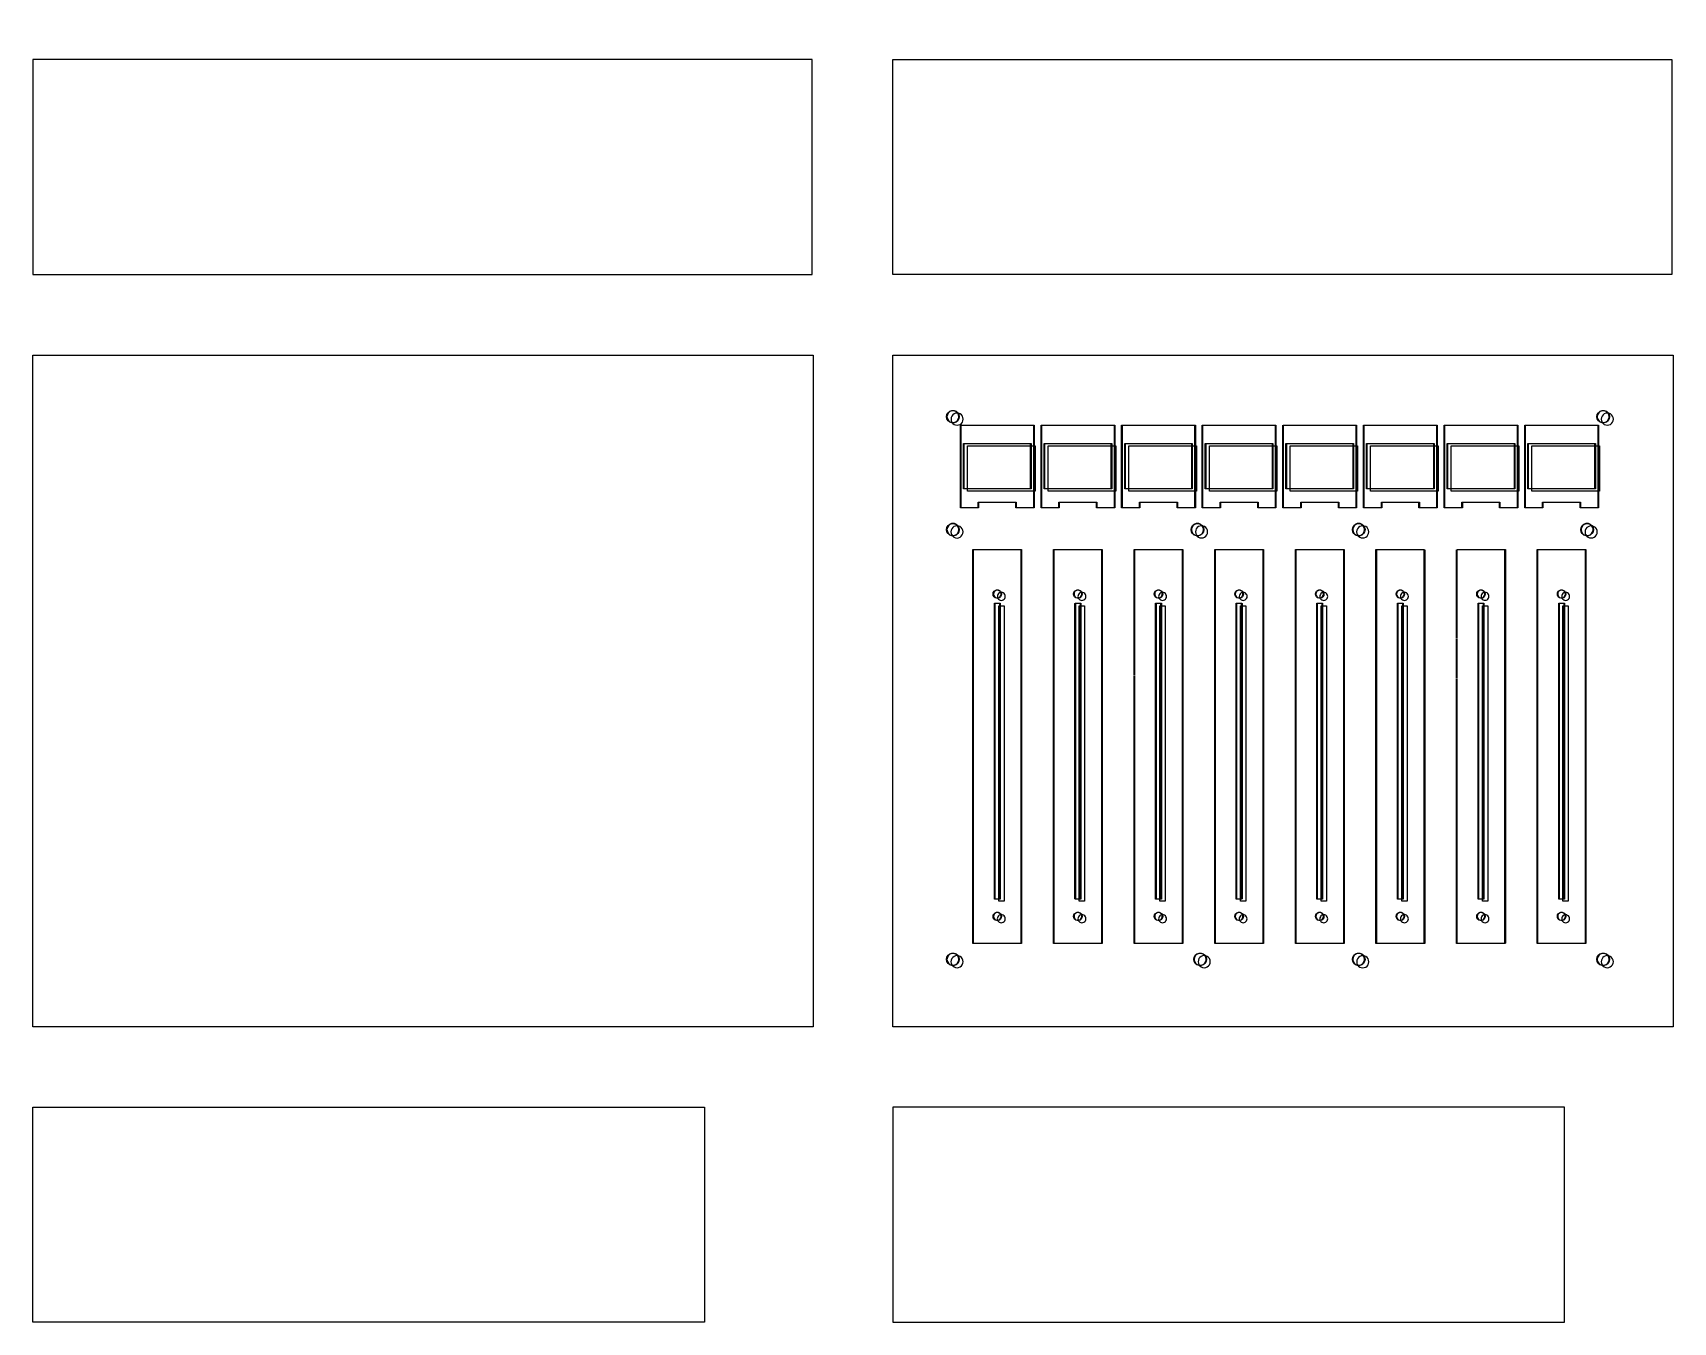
# Model space of a CAD drawing. Extents: x 121 to 1851, y 210 to 1571.
import ezdxf

# ---------------------------------------------------------------- set-up
doc = ezdxf.new("R2010")
doc.units = 0
doc.layers.add('Cuts', color=7, linetype='CONTINUOUS')
doc.layers.add('Silkscreen', color=7, linetype='CONTINUOUS')

msp = doc.modelspace()

# ---------------------------------------------------------------- linework, layer by layer
at = {"layer": 'Cuts', "color": 1}
for points in [[(120.68859, 1570.501755)], [(120.68859, 1315.383645), (942.735825, 1315.383645), (942.735825, 1542.155303), (120.68859, 1542.155303)], [(1849.822425, 1315.383645), (1027.77525, 1315.383645), (1027.77525, 1542.155303), (1849.822425, 1542.155303)], [(120.68859, 1230.326528), (944.025975, 1230.326528), (944.025975, 521.682878), (120.68859, 521.682878)], [(1027.77525, 1230.344303), (1851.112575, 1230.344303), (1851.112575, 521.700653), (1027.77525, 521.700653)], [(1102.094615, 1162.841528)], [(1788.01019, 1162.851353)], [(1106.741775, 1134.734153), (1178.033175, 1134.734153), (1178.033175, 1086.687653), (1106.741775, 1086.687653)], [(1191.7794, 1134.730178), (1263.0708, 1134.730178), (1263.0708, 1086.683603), (1191.7794, 1086.683603)], [(1276.80915, 1134.747878), (1348.10055, 1134.747878), (1348.10055, 1086.701378), (1276.80915, 1086.701378)], [(1361.85345, 1134.747878), (1433.14485, 1134.747878), (1433.14485, 1086.701378), (1361.85345, 1086.701378)], [(1446.900825, 1134.728228), (1518.192225, 1134.728228), (1518.192225, 1086.681653), (1446.900825, 1086.681653)], [(1531.92615, 1134.733853), (1603.21755, 1134.733853), (1603.21755, 1086.687278), (1531.92615, 1086.687278)], [(1616.982075, 1134.733853), (1688.273475, 1134.733853), (1688.273475, 1086.687278), (1616.982075, 1086.687278)], [(1702.044375, 1134.725828), (1773.335775, 1134.725828), (1773.335775, 1086.679253), (1702.044375, 1086.679253)], [(1102.021275, 1043.810453)], [(1359.982866, 1043.835278)], [(1529.999915, 1043.835578)], [(1770.992765, 1043.799803)], [(1146.563025, 975.801653)], [(1231.618641, 975.785603)], [(1316.620041, 975.792428)], [(1401.690441, 975.798878)], [(1486.743825, 975.778403)], [(1571.762241, 975.798878)], [(1656.808266, 975.840728)], [(1741.882643, 975.772328)], [(1139.578275, 965.873828), (1145.213925, 965.873828), (1145.213925, 654.044153), (1139.578275, 654.044153)], [(1224.6201, 965.874053), (1230.255825, 965.874053), (1230.255825, 654.044453), (1224.6201, 654.044453)], [(1309.65555, 965.874053), (1315.2912, 965.874053), (1315.2912, 654.044453), (1309.65555, 654.044453)], [(1394.697525, 965.875928), (1400.33325, 965.875928), (1400.33325, 654.046253), (1394.697525, 654.046253)], [(1479.73575, 965.876678), (1485.3714, 965.876678), (1485.3714, 654.047003), (1479.73575, 654.047003)], [(1564.776825, 965.876678), (1570.412475, 965.876678), (1570.412475, 654.047003), (1564.776825, 654.047003)], [(1649.818125, 965.874053), (1655.453775, 965.874053), (1655.453775, 654.044453), (1649.818125, 654.044453)], [(1734.853575, 965.874053), (1740.489225, 965.874053), (1740.489225, 654.044453), (1734.853575, 654.044453)], [(1146.542691, 635.608103)], [(1231.598316, 635.592053)], [(1316.59965, 635.598803)], [(1401.670116, 635.605253)], [(1486.723493, 635.584778)], [(1571.74185, 635.605253)], [(1656.787941, 635.647103)], [(1741.862318, 635.578703)], [(1102.07414, 590.290253)], [(1362.786375, 590.285978)], [(1530.039675, 590.212028)], [(1787.973141, 590.271053)], [(120.68859, 209.871803), (120.68859, 436.643528), (829.35, 436.643528), (829.35, 209.871803)], [(1736.436675, 209.871803), (1736.436675, 436.643528), (1027.77525, 436.643528), (1027.77525, 209.871803)]]:
    msp.add_lwpolyline(points, close=True, dxfattribs=at)
for points in [[(1092.488204, 1168.387786), (1090.506716, 1167.243774), (1089.286069, 1165.129552), (1089.286079, 1162.841528)], [(1089.286079, 1162.841528), (1089.286079, 1160.553503), (1090.506726, 1158.439281), (1092.488213, 1157.295269)], [(1098.892471, 1168.387786), (1096.910984, 1169.531799), (1094.469691, 1169.531799), (1092.488204, 1168.387786)], [(1102.094605, 1162.841528), (1102.094605, 1165.129552), (1100.873959, 1167.243774), (1098.892471, 1168.387786)], [(1098.892481, 1157.295269), (1100.873969, 1158.439281), (1102.094615, 1160.553503), (1102.094615, 1162.841528)], [(1778.403779, 1168.397611), (1776.422291, 1167.253599), (1775.201645, 1165.139377), (1775.201654, 1162.851353)], [(1775.201654, 1162.851353), (1775.201654, 1160.563328), (1776.422301, 1158.449106), (1778.403788, 1157.305094)], [(1784.808047, 1168.397611), (1782.826559, 1169.541624), (1780.385266, 1169.541624), (1778.403779, 1168.397611)], [(1788.010181, 1162.851353), (1788.010181, 1165.139377), (1786.789534, 1167.253599), (1784.808047, 1168.397611)], [(1784.808056, 1157.305094), (1786.789544, 1158.449106), (1788.01019, 1160.563328), (1788.01019, 1162.851353)], [(1092.488213, 1157.295269), (1094.469701, 1156.151257), (1096.910994, 1156.151257), (1098.892481, 1157.295269)], [(1778.403788, 1157.305094), (1780.385276, 1156.161082), (1782.826569, 1156.161082), (1784.808056, 1157.305094)], [(1092.410509, 1049.369363), (1090.426795, 1048.221974), (1089.207342, 1046.102088), (1089.212775, 1043.810453)], [(1089.212775, 1043.810453), (1089.207342, 1041.518818), (1090.426795, 1039.398931), (1092.410509, 1038.251542)], [(1098.823541, 1049.369363), (1096.839828, 1050.516752), (1094.394222, 1050.516752), (1092.410509, 1049.369363)], [(1102.021275, 1043.810453), (1102.026708, 1046.102088), (1100.807255, 1048.221974), (1098.823541, 1049.369363)], [(1098.823541, 1038.251542), (1100.807255, 1039.398931), (1102.026708, 1041.518818), (1102.021275, 1043.810453)], [(1350.376453, 1049.381537), (1348.394965, 1048.237525), (1347.174319, 1046.123302), (1347.174328, 1043.835278)], [(1347.174328, 1043.835278), (1347.174328, 1041.547253), (1348.394975, 1039.433031), (1350.376462, 1038.289018)], [(1356.780722, 1049.381537), (1354.799234, 1050.525549), (1352.357941, 1050.525549), (1350.376453, 1049.381537)], [(1350.376462, 1038.289018), (1352.35795, 1037.145006), (1354.799244, 1037.145006), (1356.780731, 1038.289018)], [(1359.982856, 1043.835278), (1359.982856, 1046.123302), (1358.76221, 1048.237525), (1356.780722, 1049.381537)], [(1356.780731, 1038.289018), (1358.762219, 1039.433031), (1359.982866, 1041.547253), (1359.982866, 1043.835278)], [(1520.393503, 1049.381836), (1518.412016, 1048.237824), (1517.19137, 1046.123602), (1517.191379, 1043.835578)], [(1517.191379, 1043.835578), (1517.191379, 1041.547553), (1518.412026, 1039.433331), (1520.393513, 1038.289319)], [(1526.797771, 1049.381836), (1524.816284, 1050.525849), (1522.374991, 1050.525849), (1520.393503, 1049.381836)], [(1520.393513, 1038.289319), (1522.375001, 1037.145307), (1524.816294, 1037.145307), (1526.797781, 1038.289319)], [(1529.999905, 1043.835578), (1529.999905, 1046.123602), (1528.779259, 1048.237824), (1526.797771, 1049.381836)], [(1526.797781, 1038.289319), (1528.779269, 1039.433331), (1529.999915, 1041.547553), (1529.999915, 1043.835578)], [(1761.386353, 1049.346061), (1759.404866, 1048.202049), (1758.184219, 1046.087827), (1758.184229, 1043.799803)], [(1758.184229, 1043.799803), (1758.184229, 1041.511778), (1759.404876, 1039.397556), (1761.386363, 1038.253544)], [(1767.790621, 1049.346061), (1765.809134, 1050.490074), (1763.367841, 1050.490074), (1761.386353, 1049.346061)], [(1770.992755, 1043.799803), (1770.992755, 1046.087827), (1769.772109, 1048.202049), (1767.790621, 1049.346061)], [(1767.790631, 1038.253544), (1769.772119, 1039.397556), (1770.992765, 1041.511778), (1770.992765, 1043.799803)], [(1092.410509, 1038.251542), (1094.394222, 1037.104153), (1096.839828, 1037.104153), (1098.823541, 1038.251542)], [(1761.386363, 1038.253544), (1763.367851, 1037.109532), (1765.809144, 1037.109532), (1767.790631, 1038.253544)], [(1140.26748, 979.444924), (1138.967797, 978.692789), (1138.169321, 977.303272), (1138.1739, 975.801653)], [(1138.1739, 975.801653), (1138.169321, 974.300033), (1138.967797, 972.910516), (1140.26748, 972.158381)], [(1144.469445, 979.444924), (1143.169762, 980.197058), (1141.567163, 980.197058), (1140.26748, 979.444924)], [(1140.26748, 972.158381), (1141.567163, 971.406247), (1143.169762, 971.406247), (1144.469445, 972.158381)], [(1146.563025, 975.801653), (1146.567604, 977.303272), (1145.769128, 978.692789), (1144.469445, 979.444924)], [(1144.469445, 972.158381), (1145.769128, 972.910516), (1146.567604, 974.300033), (1146.563025, 975.801653)], [(1225.326759, 979.418217), (1224.028951, 978.668927), (1223.229468, 977.284182), (1223.229477, 975.785603)], [(1223.229477, 975.785603), (1223.229477, 974.287023), (1224.02896, 972.902278), (1225.326768, 972.152988)], [(1229.521341, 979.418217), (1228.223533, 980.167507), (1226.624567, 980.167507), (1225.326759, 979.418217)], [(1225.326768, 972.152988), (1226.624576, 971.403698), (1228.223542, 971.403698), (1229.52135, 972.152988)], [(1231.618632, 975.785603), (1231.618632, 977.284182), (1230.819149, 978.668927), (1229.521341, 979.418217)], [(1229.52135, 972.152988), (1230.819158, 972.902278), (1231.618641, 974.287023), (1231.618641, 975.785603)], [(1310.328159, 979.425042), (1309.030351, 978.675752), (1308.230868, 977.291007), (1308.230877, 975.792428)], [(1308.230877, 975.792428), (1308.230877, 974.293848), (1309.03036, 972.909103), (1310.328168, 972.159813)], [(1314.522741, 979.425042), (1313.224933, 980.174332), (1311.625967, 980.174332), (1310.328159, 979.425042)], [(1310.328168, 972.159813), (1311.625976, 971.410523), (1313.224942, 971.410523), (1314.52275, 972.159813)], [(1316.620032, 975.792428), (1316.620032, 977.291007), (1315.820549, 978.675752), (1314.522741, 979.425042)], [(1314.52275, 972.159813), (1315.820558, 972.909103), (1316.620041, 974.293848), (1316.620041, 975.792428)], [(1395.398559, 979.431492), (1394.100751, 978.682202), (1393.301268, 977.297457), (1393.301277, 975.798878)], [(1393.301277, 975.798878), (1393.301277, 974.300298), (1394.10076, 972.915553), (1395.398568, 972.166263)], [(1399.593141, 979.431492), (1398.295333, 980.180782), (1396.696367, 980.180782), (1395.398559, 979.431492)], [(1395.398568, 972.166263), (1396.696376, 971.416973), (1398.295342, 971.416973), (1399.59315, 972.166263)], [(1401.690432, 975.798878), (1401.690432, 977.297457), (1400.890949, 978.682202), (1399.593141, 979.431492)], [(1399.59315, 972.166263), (1400.890958, 972.915553), (1401.690441, 974.300298), (1401.690441, 975.798878)], [(1480.448005, 979.422467), (1479.148182, 978.67012), (1478.349781, 977.280248), (1478.3547, 975.778403)], [(1478.3547, 975.778403), (1478.349781, 974.276557), (1479.148182, 972.886685), (1480.448005, 972.134339)], [(1484.65052, 979.422467), (1483.350697, 980.174813), (1481.747828, 980.174813), (1480.448005, 979.422467)], [(1480.448005, 972.134339), (1481.747828, 971.381992), (1483.350697, 971.381992), (1484.65052, 972.134339)], [(1486.743825, 975.778403), (1486.748744, 977.280248), (1485.950343, 978.67012), (1484.65052, 979.422467)], [(1484.65052, 972.134339), (1485.950343, 972.886685), (1486.748744, 974.276557), (1486.743825, 975.778403)], [(1565.470359, 979.431492), (1564.172551, 978.682202), (1563.373068, 977.297457), (1563.373077, 975.798878)], [(1563.373077, 975.798878), (1563.373077, 974.300298), (1564.17256, 972.915553), (1565.470368, 972.166263)], [(1569.664941, 979.431492), (1568.367133, 980.180782), (1566.768167, 980.180782), (1565.470359, 979.431492)], [(1565.470368, 972.166263), (1566.768176, 971.416973), (1568.367142, 971.416973), (1569.66495, 972.166263)], [(1571.762232, 975.798878), (1571.762232, 977.297457), (1570.962749, 978.682202), (1569.664941, 979.431492)], [(1569.66495, 972.166263), (1570.962758, 972.915553), (1571.762241, 974.300298), (1571.762241, 975.798878)], [(1650.516384, 979.473342), (1649.218576, 978.724052), (1648.419093, 977.339307), (1648.419102, 975.840728)], [(1648.419102, 975.840728), (1648.419102, 974.342148), (1649.218585, 972.957403), (1650.516393, 972.208113)], [(1654.710966, 979.473342), (1653.413158, 980.222632), (1651.814192, 980.222632), (1650.516384, 979.473342)], [(1650.516393, 972.208113), (1651.814201, 971.458823), (1653.413167, 971.458823), (1654.710975, 972.208113)], [(1656.808257, 975.840728), (1656.808257, 977.339307), (1656.008774, 978.724052), (1654.710966, 979.473342)], [(1654.710975, 972.208113), (1656.008783, 972.957403), (1656.808266, 974.342148), (1656.808266, 975.840728)], [(1735.590758, 979.404945), (1734.292948, 978.655654), (1733.493465, 977.270908), (1733.493473, 975.772328)], [(1733.493473, 975.772328), (1733.493473, 974.273747), (1734.292956, 972.889001), (1735.590765, 972.13971)], [(1739.785343, 979.404945), (1738.487533, 980.154235), (1736.888567, 980.154235), (1735.590758, 979.404945)], [(1735.590765, 972.13971), (1736.888574, 971.39042), (1738.487541, 971.39042), (1739.78535, 972.13971)], [(1741.882635, 975.772328), (1741.882635, 977.270908), (1741.083152, 978.655654), (1739.785343, 979.404945)], [(1739.78535, 972.13971), (1741.083159, 972.889001), (1741.882643, 974.273747), (1741.882643, 975.772328)], [(1140.250809, 639.240717), (1138.953001, 638.491427), (1138.153518, 637.106682), (1138.153527, 635.608103)], [(1138.153527, 635.608103), (1138.153527, 634.109523), (1138.95301, 632.724778), (1140.250818, 631.975488)], [(1144.445391, 639.240717), (1143.147583, 639.990007), (1141.548617, 639.990007), (1140.250809, 639.240717)], [(1140.250818, 631.975488), (1141.548626, 631.226198), (1143.147592, 631.226198), (1144.4454, 631.975488)], [(1146.542682, 635.608103), (1146.542682, 637.106682), (1145.743199, 638.491427), (1144.445391, 639.240717)], [(1144.4454, 631.975488), (1145.743208, 632.724778), (1146.542691, 634.109523), (1146.542691, 635.608103)], [(1225.306434, 639.224667), (1224.008626, 638.475377), (1223.209143, 637.090632), (1223.209152, 635.592053)], [(1223.209152, 635.592053), (1223.209152, 634.093473), (1224.008635, 632.708728), (1225.306443, 631.959438)], [(1229.501016, 639.224667), (1228.203208, 639.973957), (1226.604242, 639.973957), (1225.306434, 639.224667)], [(1225.306443, 631.959438), (1226.604251, 631.210148), (1228.203217, 631.210148), (1229.501025, 631.959438)], [(1231.598307, 635.592053), (1231.598307, 637.090632), (1230.798824, 638.475377), (1229.501016, 639.224667)], [(1229.501025, 631.959438), (1230.798833, 632.708728), (1231.598316, 634.093473), (1231.598316, 635.592053)], [(1310.304105, 639.242074), (1309.004422, 638.489939), (1308.205946, 637.100422), (1308.210525, 635.598803)], [(1308.210525, 635.598803), (1308.205946, 634.097183), (1309.004422, 632.707666), (1310.304105, 631.955531)], [(1314.50607, 639.242074), (1313.206387, 639.994208), (1311.603788, 639.994208), (1310.304105, 639.242074)], [(1310.304105, 631.955531), (1311.603788, 631.203397), (1313.206387, 631.203397), (1314.50607, 631.955531)], [(1316.59965, 635.598803), (1316.604229, 637.100422), (1315.805753, 638.489939), (1314.50607, 639.242074)], [(1314.50607, 631.955531), (1315.805753, 632.707666), (1316.604229, 634.097183), (1316.59965, 635.598803)], [(1395.378234, 639.237867), (1394.080426, 638.488577), (1393.280943, 637.103832), (1393.280952, 635.605253)], [(1393.280952, 635.605253), (1393.280952, 634.106673), (1394.080435, 632.721928), (1395.378243, 631.972638)], [(1399.572816, 639.237867), (1398.275008, 639.987157), (1396.676042, 639.987157), (1395.378234, 639.237867)], [(1395.378243, 631.972638), (1396.676051, 631.223348), (1398.275017, 631.223348), (1399.572825, 631.972638)], [(1401.670107, 635.605253), (1401.670107, 637.103832), (1400.870624, 638.488577), (1399.572816, 639.237867)], [(1399.572825, 631.972638), (1400.870633, 632.721928), (1401.670116, 634.106673), (1401.670116, 635.605253)], [(1480.431607, 639.217395), (1479.133798, 638.468104), (1478.334315, 637.083358), (1478.334323, 635.584778)], [(1478.334323, 635.584778), (1478.334323, 634.086197), (1479.133806, 632.701451), (1480.431615, 631.95216)], [(1484.626192, 639.217395), (1483.328383, 639.966685), (1481.729417, 639.966685), (1480.431607, 639.217395)], [(1480.431615, 631.95216), (1481.729424, 631.20287), (1483.328391, 631.20287), (1484.6262, 631.95216)], [(1486.723485, 635.584778), (1486.723485, 637.083358), (1485.924002, 638.468104), (1484.626192, 639.217395)], [(1484.6262, 631.95216), (1485.924009, 632.701451), (1486.723493, 634.086197), (1486.723493, 635.584778)], [(1565.446305, 639.248524), (1564.146622, 638.496389), (1563.348146, 637.106872), (1563.352725, 635.605253)], [(1563.352725, 635.605253), (1563.348146, 634.103633), (1564.146622, 632.714116), (1565.446305, 631.961981)], [(1569.64827, 639.248524), (1568.348587, 640.000658), (1566.745988, 640.000658), (1565.446305, 639.248524)], [(1565.446305, 631.961981), (1566.745988, 631.209847), (1568.348587, 631.209847), (1569.64827, 631.961981)], [(1571.74185, 635.605253), (1571.746429, 637.106872), (1570.947953, 638.496389), (1569.64827, 639.248524)], [(1569.64827, 631.961981), (1570.947953, 632.714116), (1571.746429, 634.103633), (1571.74185, 635.605253)], [(1650.496059, 639.279717), (1649.198251, 638.530427), (1648.398768, 637.145682), (1648.398777, 635.647103)], [(1648.398777, 635.647103), (1648.398777, 634.148523), (1649.19826, 632.763778), (1650.496068, 632.014488)], [(1654.690641, 639.279717), (1653.392833, 640.029007), (1651.793867, 640.029007), (1650.496059, 639.279717)], [(1650.496068, 632.014488), (1651.793876, 631.265198), (1653.392842, 631.265198), (1654.69065, 632.014488)], [(1656.787932, 635.647103), (1656.787932, 637.145682), (1655.988449, 638.530427), (1654.690641, 639.279717)], [(1654.69065, 632.014488), (1655.988458, 632.763778), (1656.787941, 634.148523), (1656.787941, 635.647103)], [(1735.570433, 639.21132), (1734.272623, 638.462029), (1733.47314, 637.077283), (1733.473148, 635.578703)], [(1733.473148, 635.578703), (1733.473148, 634.080122), (1734.272631, 632.695376), (1735.57044, 631.946085)], [(1739.765017, 639.21132), (1738.467208, 639.96061), (1736.868242, 639.96061), (1735.570433, 639.21132)], [(1735.57044, 631.946085), (1736.868249, 631.196795), (1738.467216, 631.196795), (1739.765025, 631.946085)], [(1741.86231, 635.578703), (1741.86231, 637.077283), (1741.062827, 638.462029), (1739.765017, 639.21132)], [(1739.765025, 631.946085), (1741.062834, 632.695376), (1741.862318, 634.080122), (1741.862318, 635.578703)], [(1092.467729, 595.836511), (1090.486241, 594.692499), (1089.265594, 592.578277), (1089.265604, 590.290253)], [(1089.265604, 590.290253), (1089.265604, 588.002228), (1090.486251, 585.888006), (1092.467738, 584.743994)], [(1098.871997, 595.836511), (1096.890509, 596.980524), (1094.449216, 596.980524), (1092.467729, 595.836511)], [(1102.074131, 590.290253), (1102.074131, 592.578277), (1100.853484, 594.692499), (1098.871997, 595.836511)], [(1098.872006, 584.743994), (1100.853494, 585.888006), (1102.07414, 588.002228), (1102.07414, 590.290253)], [(1353.175609, 595.844888), (1351.191895, 594.697499), (1349.972442, 592.577613), (1349.977875, 590.285978)], [(1349.977875, 590.285978), (1349.972442, 587.994343), (1351.191895, 585.874456), (1353.175609, 584.727067)], [(1359.588641, 595.844888), (1357.604928, 596.992277), (1355.159322, 596.992277), (1353.175609, 595.844888)], [(1362.786375, 590.285978), (1362.791808, 592.577613), (1361.572355, 594.697499), (1359.588641, 595.844888)], [(1359.588641, 584.727067), (1361.572355, 585.874456), (1362.791808, 587.994343), (1362.786375, 590.285978)], [(1520.428818, 595.771199), (1518.445058, 594.623741), (1517.225629, 592.503737), (1517.231175, 590.212028)], [(1517.231175, 590.212028), (1517.225629, 587.920318), (1518.445058, 585.800314), (1520.428818, 584.652856)], [(1526.842032, 595.771199), (1524.858272, 596.918658), (1522.412578, 596.918658), (1520.428818, 595.771199)], [(1530.039675, 590.212028), (1530.045221, 592.503737), (1528.825792, 594.623741), (1526.842032, 595.771199)], [(1526.842032, 584.652856), (1528.825792, 585.800314), (1530.045221, 587.920318), (1530.039675, 590.212028)], [(1778.366728, 595.817312), (1776.38524, 594.6733), (1775.164594, 592.559077), (1775.164603, 590.271053)], [(1775.164603, 590.271053), (1775.164603, 587.983028), (1776.38525, 585.868806), (1778.366737, 584.724793)], [(1784.770997, 595.817312), (1782.789509, 596.961324), (1780.348216, 596.961324), (1778.366728, 595.817312)], [(1787.973131, 590.271053), (1787.973131, 592.559077), (1786.752485, 594.6733), (1784.770997, 595.817312)], [(1784.771006, 584.724793), (1786.752494, 585.868806), (1787.973141, 587.983028), (1787.973141, 590.271053)], [(1092.467738, 584.743994), (1094.449226, 583.599982), (1096.890519, 583.599982), (1098.872006, 584.743994)], [(1353.175609, 584.727067), (1355.159322, 583.579678), (1357.604928, 583.579678), (1359.588641, 584.727067)], [(1520.428818, 584.652856), (1522.412578, 583.505397), (1524.858272, 583.505397), (1526.842032, 584.652856)], [(1778.366737, 584.724793), (1780.348225, 583.580781), (1782.789519, 583.580781), (1784.771006, 584.724793)]]:
    msp.add_open_spline(points, degree=3, dxfattribs=at)
at = {"layer": 'Silkscreen', "color": 7}
for points in [[(1096.44735, 1161.042428), (1094.66685, 1159.548278), (1092.482775, 1158.753428), (1090.158375, 1158.753428), (1087.9743, 1159.548278), (1086.193875, 1161.042428), (1085.0316, 1163.055278), (1084.62795, 1165.344278), (1085.0316, 1167.633278), (1086.193875, 1169.646128), (1087.9743, 1171.140278), (1090.158375, 1171.935128), (1092.482775, 1171.935128), (1094.66685, 1171.140278), (1096.44735, 1169.646128), (1097.60955, 1167.633278), (1098.0132, 1165.344278), (1097.60955, 1163.055278)], [(1096.121625, 1169.372903), (1094.4543, 1170.772028), (1092.408825, 1171.516403), (1090.232325, 1171.516403), (1088.18685, 1170.772028), (1086.519525, 1169.372903), (1085.43105, 1167.487853), (1085.0532, 1165.344278), (1085.43105, 1163.200703), (1086.519525, 1161.315653), (1088.18685, 1159.916528), (1090.232325, 1159.172153), (1092.408825, 1159.172153), (1094.4543, 1159.916528), (1096.121625, 1161.315653), (1097.2101, 1163.200703), (1097.58795, 1165.344278), (1097.2101, 1167.487853)], [(1782.432675, 1161.042428), (1780.6497, 1159.548278), (1778.46705, 1158.753428), (1776.14265, 1158.753428), (1773.959925, 1159.548278), (1772.17695, 1161.042428), (1771.01475, 1163.055278), (1770.612225, 1165.344278), (1771.01475, 1167.633278), (1772.17695, 1169.646128), (1773.959925, 1171.140278), (1776.14265, 1171.935128), (1778.46705, 1171.935128), (1780.6497, 1171.140278), (1782.432675, 1169.646128), (1783.594875, 1167.633278), (1783.9974, 1165.344278), (1783.594875, 1163.055278)], [(1782.106725, 1169.372903), (1780.439925, 1170.772028), (1778.393325, 1171.516403), (1776.2163, 1171.516403), (1774.1697, 1170.772028), (1772.502975, 1169.372903), (1771.414425, 1167.487853), (1771.0374, 1165.344278), (1771.414425, 1163.200703), (1772.502975, 1161.315653), (1774.1697, 1159.916528), (1776.2163, 1159.172153), (1778.393325, 1159.172153), (1780.439925, 1159.916528), (1782.106725, 1161.315653), (1783.1952, 1163.200703), (1783.572225, 1165.344278), (1783.1952, 1167.487853)], [(1102.871775, 1136.785253), (1102.871775, 1089.588353), (1173.312675, 1089.588353), (1173.312675, 1113.186803), (1173.312675, 1136.785253)], [(1187.911125, 1136.785253), (1187.911125, 1089.588353), (1258.3521, 1089.588353), (1258.3521, 1113.186803), (1258.3521, 1136.785253)], [(1272.950475, 1136.785253), (1272.950475, 1089.588353), (1343.39145, 1089.588353), (1343.39145, 1113.186803), (1343.39145, 1136.785253)], [(1357.9899, 1136.785253), (1357.9899, 1089.588353), (1428.4308, 1089.588353), (1428.4308, 1113.186803), (1428.4308, 1136.785253)], [(1443.02925, 1136.785253), (1443.02925, 1089.588353), (1513.47015, 1089.588353), (1513.47015, 1113.186803), (1513.47015, 1136.785253)], [(1528.0686, 1136.785253), (1528.0686, 1089.588353), (1598.509575, 1089.588353), (1598.509575, 1113.186803), (1598.509575, 1136.785253)], [(1613.10795, 1136.785253), (1613.10795, 1089.588353), (1683.548925, 1089.588353), (1683.548925, 1113.186803), (1683.548925, 1136.785253)], [(1698.147375, 1136.785253), (1698.147375, 1089.588353), (1768.588275, 1089.588353), (1768.588275, 1113.186803), (1768.588275, 1136.785253)], [(1096.44735, 1041.987278), (1094.66685, 1040.493128), (1092.482775, 1039.698353), (1090.158375, 1039.698353), (1087.9743, 1040.493128), (1086.193875, 1041.987278), (1085.0316, 1044.000203), (1084.62795, 1046.289128), (1085.0316, 1048.578128), (1086.193875, 1050.590978), (1087.9743, 1052.085128), (1090.158375, 1052.879978), (1092.482775, 1052.879978), (1094.66685, 1052.085128), (1096.44735, 1050.590978), (1097.60955, 1048.578128), (1098.0132, 1046.289128), (1097.60955, 1044.000203)], [(1096.121625, 1050.317753), (1094.4543, 1051.716953), (1092.408825, 1052.461328), (1090.232325, 1052.461328), (1088.18685, 1051.716953), (1086.519525, 1050.317753), (1085.43105, 1048.432703), (1085.0532, 1046.289128), (1085.43105, 1044.145628), (1086.519525, 1042.260578), (1088.18685, 1040.861378), (1090.232325, 1040.117003), (1092.408825, 1040.117003), (1094.4543, 1040.861378), (1096.121625, 1042.260578), (1097.2101, 1044.145628), (1097.58795, 1046.289128), (1097.2101, 1048.432703)], [(1354.401225, 1041.987278), (1352.61825, 1040.493128), (1350.435525, 1039.698353), (1348.111125, 1039.698353), (1345.928475, 1040.493128), (1344.145425, 1041.987278), (1342.983225, 1044.000203), (1342.5807, 1046.289128), (1342.983225, 1048.578128), (1344.145425, 1050.590978), (1345.928475, 1052.085128), (1348.111125, 1052.879978), (1350.435525, 1052.879978), (1352.61825, 1052.085128), (1354.401225, 1050.590978), (1355.563425, 1048.578128), (1355.96595, 1046.289128), (1355.563425, 1044.000203)], [(1354.0752, 1050.317753), (1352.405625, 1051.716953), (1350.361875, 1052.461328), (1348.18485, 1052.461328), (1346.13825, 1051.716953), (1344.47145, 1050.317753), (1343.382975, 1048.432703), (1343.00595, 1046.289128), (1343.382975, 1044.145628), (1344.47145, 1042.260578), (1346.13825, 1040.861378), (1348.18485, 1040.117003), (1350.361875, 1040.117003), (1352.405625, 1040.861378), (1354.0752, 1042.260578), (1355.16375, 1044.145628), (1355.5407, 1046.289128), (1355.16375, 1048.432703)], [(1524.479925, 1041.987278), (1522.69695, 1040.493128), (1520.5143, 1039.698353), (1518.1899, 1039.698353), (1516.004325, 1040.493128), (1514.2242, 1041.987278), (1513.062, 1044.000203), (1512.659475, 1046.289128), (1513.062, 1048.578128), (1514.2242, 1050.590978), (1516.004325, 1052.085128), (1518.1899, 1052.879978), (1520.5143, 1052.879978), (1522.69695, 1052.085128), (1524.479925, 1050.590978), (1525.642125, 1048.578128), (1526.04465, 1046.289128), (1525.642125, 1044.000203)], [(1524.153975, 1050.317753), (1522.484325, 1051.716953), (1520.440575, 1052.461328), (1518.26355, 1052.461328), (1516.21695, 1051.716953), (1514.55015, 1050.317753), (1513.461675, 1048.432703), (1513.08465, 1046.289128), (1513.461675, 1044.145628), (1514.55015, 1042.260578), (1516.21695, 1040.861378), (1518.26355, 1040.117003), (1520.440575, 1040.117003), (1522.484325, 1040.861378), (1524.153975, 1042.260578), (1525.24245, 1044.145628), (1525.619475, 1046.289128), (1525.24245, 1048.432703)], [(1765.42485, 1041.987278), (1763.641875, 1040.493128), (1761.45915, 1039.698353), (1759.13475, 1039.698353), (1756.9521, 1040.493128), (1755.16905, 1041.987278), (1754.00685, 1044.000203), (1753.604325, 1046.289128), (1754.00685, 1048.578128), (1755.16905, 1050.590978), (1756.9521, 1052.085128), (1759.13475, 1052.879978), (1761.45915, 1052.879978), (1763.641875, 1052.085128), (1765.42485, 1050.590978), (1766.58705, 1048.578128), (1766.989575, 1046.289128), (1766.58705, 1044.000203)], [(1765.098825, 1050.317753), (1763.4321, 1051.716953), (1761.385425, 1052.461328), (1759.208475, 1052.461328), (1757.161875, 1051.716953), (1755.495075, 1050.317753), (1754.406525, 1048.432703), (1754.029575, 1046.289128), (1754.406525, 1044.145628), (1755.495075, 1042.260578), (1757.161875, 1040.861378), (1759.208475, 1040.117003), (1761.385425, 1040.117003), (1763.4321, 1040.861378), (1765.098825, 1042.260578), (1766.187375, 1044.145628), (1766.564325, 1046.289128), (1766.187375, 1048.432703)], [(1112.793, 1024.816703), (1112.793, 609.966353), (1163.39145, 609.966353), (1163.39145, 815.265503), (1163.39145, 1024.816703)], [(1367.911125, 1024.816703), (1367.911125, 609.966353), (1418.509575, 609.966353), (1418.509575, 815.265503), (1418.509575, 1024.816703)], [(1452.950475, 1024.816703), (1452.950475, 609.966353), (1503.548925, 609.966353), (1503.548925, 815.265503), (1503.548925, 1024.816703)], [(1708.0686, 1024.816703), (1708.0686, 609.966353), (1758.66705, 609.966353), (1758.66705, 815.265503), (1758.66705, 1024.816703)], [(1141.51365, 975.389003), (1140.3231, 974.391203), (1138.866075, 973.861103), (1137.318375, 973.861103), (1135.8585, 974.391203), (1134.6708, 975.389003), (1133.89695, 976.730603), (1133.6277, 978.257678), (1133.89695, 979.784678), (1134.6708, 981.127478), (1135.8585, 982.124153), (1137.318375, 982.654478), (1138.866075, 982.654478), (1140.3231, 982.124153), (1141.51365, 981.127478), (1142.2875, 979.784678), (1142.556825, 978.257678), (1142.2875, 976.730603)], [(1141.1877, 980.854178), (1140.110475, 981.755903), (1138.792425, 982.235828), (1137.3921, 982.235828), (1136.071125, 981.755903), (1134.996825, 980.854178), (1134.296625, 979.639253), (1134.052875, 978.257678), (1134.296625, 976.876028), (1134.996825, 975.661103), (1136.071125, 974.759678), (1137.3921, 974.280653), (1138.792425, 974.280653), (1140.110475, 974.759678), (1141.1877, 975.661103), (1141.887825, 976.876028), (1142.131575, 978.257678), (1141.887825, 979.639253)], [(1226.553, 975.389003), (1225.36245, 974.391203), (1223.905425, 973.861103), (1222.357725, 973.861103), (1220.9007, 974.391203), (1219.71015, 975.389003), (1218.9363, 976.730603), (1218.66705, 978.257678), (1218.9363, 979.784678), (1219.71015, 981.127478), (1220.9007, 982.124153), (1222.357725, 982.654478), (1223.905425, 982.654478), (1225.36245, 982.124153), (1226.553, 981.127478), (1227.32685, 979.784678), (1227.596175, 978.257678), (1227.32685, 976.730603)], [(1226.22705, 980.854178), (1225.152675, 981.755903), (1223.831775, 982.235828), (1222.43145, 982.235828), (1221.110475, 981.755903), (1220.036175, 980.854178), (1219.335975, 979.639253), (1219.092225, 978.257678), (1219.335975, 976.876028), (1220.036175, 975.661103), (1221.110475, 974.759678), (1222.43145, 974.280653), (1223.831775, 974.280653), (1225.152675, 974.759678), (1226.22705, 975.661103), (1226.927175, 976.876028), (1227.171, 978.257678), (1226.927175, 979.639253)], [(1311.592425, 975.389003), (1310.401875, 974.391203), (1308.94485, 973.861103), (1307.39715, 973.861103), (1305.940125, 974.391203), (1304.749575, 975.389003), (1303.975725, 976.730603), (1303.7064, 978.257678), (1303.975725, 979.784678), (1304.749575, 981.127478), (1305.940125, 982.124153), (1307.39715, 982.654478), (1308.94485, 982.654478), (1310.401875, 982.124153), (1311.592425, 981.127478), (1312.366275, 979.784678), (1312.635525, 978.257678), (1312.366275, 976.730603)], [(1311.2664, 980.854178), (1310.1921, 981.755903), (1308.871125, 982.235828), (1307.4708, 982.235828), (1306.1499, 981.755903), (1305.075525, 980.854178), (1304.3754, 979.639253), (1304.131575, 978.257678), (1304.3754, 976.876028), (1305.075525, 975.661103), (1306.1499, 974.759678), (1307.4708, 974.280653), (1308.871125, 974.280653), (1310.1921, 974.759678), (1311.2664, 975.661103), (1311.966525, 976.876028), (1312.21035, 978.257678), (1311.966525, 979.639253)], [(1396.631775, 975.389003), (1395.441225, 974.391203), (1393.9842, 973.861103), (1392.4365, 973.861103), (1390.976625, 974.391203), (1389.788925, 975.389003), (1389.015075, 976.730603), (1388.74575, 978.257678), (1389.015075, 979.784678), (1389.788925, 981.127478), (1390.976625, 982.124153), (1392.4365, 982.654478), (1393.9842, 982.654478), (1395.441225, 982.124153), (1396.631775, 981.127478), (1397.405625, 979.784678), (1397.674875, 978.257678), (1397.405625, 976.730603)], [(1396.30575, 980.854178), (1395.2286, 981.755903), (1393.910475, 982.235828), (1392.51015, 982.235828), (1391.18925, 981.755903), (1390.114875, 980.854178), (1389.41475, 979.639253), (1389.171, 978.257678), (1389.41475, 976.876028), (1390.114875, 975.661103), (1391.18925, 974.759678), (1392.51015, 974.280653), (1393.910475, 974.280653), (1395.2286, 974.759678), (1396.30575, 975.661103), (1397.00595, 976.876028), (1397.2497, 978.257678), (1397.00595, 979.639253)], [(1481.671125, 975.389003), (1480.480575, 974.391203), (1479.02355, 973.861103), (1477.47585, 973.861103), (1476.015975, 974.391203), (1474.828275, 975.389003), (1474.054425, 976.730603), (1473.785175, 978.257678), (1474.054425, 979.784678), (1474.828275, 981.127478), (1476.015975, 982.124153), (1477.47585, 982.654478), (1479.02355, 982.654478), (1480.480575, 982.124153), (1481.671125, 981.127478), (1482.444975, 979.784678), (1482.7143, 978.257678), (1482.444975, 976.730603)], [(1481.345175, 980.854178), (1480.26795, 981.755903), (1478.9499, 982.235828), (1477.549575, 982.235828), (1476.2286, 981.755903), (1475.1543, 980.854178), (1474.4541, 979.639253), (1474.21035, 978.257678), (1474.4541, 976.876028), (1475.1543, 975.661103), (1476.2286, 974.759678), (1477.549575, 974.280653), (1478.9499, 974.280653), (1480.26795, 974.759678), (1481.345175, 975.661103), (1482.0453, 976.876028), (1482.28905, 978.257678), (1482.0453, 979.639253)], [(1566.710475, 975.389003), (1565.519925, 974.391203), (1564.062975, 973.861103), (1562.5152, 973.861103), (1561.0554, 974.391203), (1559.8677, 975.389003), (1559.093775, 976.730603), (1558.824525, 978.257678), (1559.093775, 979.784678), (1559.8677, 981.127478), (1561.0554, 982.124153), (1562.5152, 982.654478), (1564.062975, 982.654478), (1565.519925, 982.124153), (1566.710475, 981.127478), (1567.484325, 979.784678), (1567.75365, 978.257678), (1567.484325, 976.730603)], [(1566.384525, 980.854178), (1565.307375, 981.755903), (1563.98925, 982.235828), (1562.588925, 982.235828), (1561.26795, 981.755903), (1560.19365, 980.854178), (1559.493525, 979.639253), (1559.2497, 978.257678), (1559.493525, 976.876028), (1560.19365, 975.661103), (1561.26795, 974.759678), (1562.588925, 974.280653), (1563.98925, 974.280653), (1565.307375, 974.759678), (1566.384525, 975.661103), (1567.08465, 976.876028), (1567.328475, 978.257678), (1567.08465, 979.639253)], [(1651.7499, 975.389003), (1650.55935, 974.391203), (1649.102325, 973.861103), (1647.554625, 973.861103), (1646.09475, 974.391203), (1644.90705, 975.389003), (1644.1332, 976.730603), (1643.863875, 978.257678), (1644.1332, 979.784678), (1644.90705, 981.127478), (1646.09475, 982.124153), (1647.554625, 982.654478), (1649.102325, 982.654478), (1650.55935, 982.124153), (1651.7499, 981.127478), (1652.52375, 979.784678), (1652.793, 978.257678), (1652.52375, 976.730603)], [(1651.423875, 980.854178), (1650.346725, 981.755903), (1649.0286, 982.235828), (1647.628275, 982.235828), (1646.307375, 981.755903), (1645.233, 980.854178), (1644.532875, 979.639253), (1644.28905, 978.257678), (1644.532875, 976.876028), (1645.233, 975.661103), (1646.307375, 974.759678), (1647.628275, 974.280653), (1649.0286, 974.280653), (1650.346725, 974.759678), (1651.423875, 975.661103), (1652.124075, 976.876028), (1652.367825, 978.257678), (1652.124075, 979.639253)], [(1736.78925, 975.389003), (1735.5987, 974.391203), (1734.141675, 973.861103), (1732.593975, 973.861103), (1731.1341, 974.391203), (1729.9464, 975.389003), (1729.17255, 976.730603), (1728.903225, 978.257678), (1729.17255, 979.784678), (1729.9464, 981.127478), (1731.1341, 982.124153), (1732.593975, 982.654478), (1734.141675, 982.654478), (1735.5987, 982.124153), (1736.78925, 981.127478), (1737.5631, 979.784678), (1737.832425, 978.257678), (1737.5631, 976.730603)], [(1736.463225, 980.854178), (1735.386075, 981.755903), (1734.06795, 982.235828), (1732.6677, 982.235828), (1731.346725, 981.755903), (1730.272425, 980.854178), (1729.572225, 979.639253), (1729.328475, 978.257678), (1729.572225, 976.876028), (1730.272425, 975.661103), (1731.346725, 974.759678), (1732.6677, 974.280653), (1734.06795, 974.280653), (1735.386075, 974.759678), (1736.463225, 975.661103), (1737.163425, 976.876028), (1737.407175, 978.257678), (1737.163425, 979.639253)], [(1140.7143, 968.123828), (1135.470225, 968.123828), (1135.470225, 656.738003), (1138.092225, 656.738003), (1140.7143, 656.738003)], [(1225.75365, 968.123828), (1220.509575, 968.123828), (1220.509575, 656.738003), (1223.131575, 656.738003), (1225.75365, 656.738003)], [(1310.793, 968.123828), (1305.548925, 968.123828), (1305.548925, 656.738003), (1308.171, 656.738003), (1310.793, 656.738003)], [(1395.832425, 968.123828), (1390.588275, 968.123828), (1390.588275, 656.738003), (1393.21035, 656.738003), (1395.832425, 656.738003)], [(1480.871775, 968.123828), (1475.6277, 968.123828), (1475.6277, 656.738003), (1478.2497, 656.738003), (1480.871775, 656.738003)], [(1565.911125, 968.123828), (1560.66705, 968.123828), (1560.66705, 656.738003), (1563.28905, 656.738003), (1565.911125, 656.738003)], [(1650.950475, 968.123828), (1645.7064, 968.123828), (1645.7064, 656.738003), (1648.328475, 656.738003), (1650.950475, 656.738003)], [(1735.9899, 968.123828), (1730.74575, 968.123828), (1730.74575, 656.738003), (1733.367825, 656.738003), (1735.9899, 656.738003)], [(1141.51365, 635.231528), (1140.3231, 634.233728), (1138.866075, 633.703628), (1137.318375, 633.703628), (1135.8585, 634.233728), (1134.6708, 635.231528), (1133.89695, 636.572303), (1133.6277, 638.100203), (1133.89695, 639.628028), (1134.6708, 640.968878), (1135.8585, 641.966603), (1137.318375, 642.496703), (1138.866075, 642.496703), (1140.3231, 641.966603), (1141.51365, 640.968878), (1142.2875, 639.628028), (1142.556825, 638.100203), (1142.2875, 636.572303)], [(1141.1877, 640.696703), (1140.110475, 641.598128), (1138.792425, 642.077153), (1137.3921, 642.077153), (1136.071125, 641.598128), (1134.996825, 640.696703), (1134.296625, 639.480653), (1134.052875, 638.100203), (1134.296625, 636.719678), (1134.996825, 635.503628), (1136.071125, 634.602203), (1137.3921, 634.123178), (1138.792425, 634.123178), (1140.110475, 634.602203), (1141.1877, 635.503628), (1141.887825, 636.719678), (1142.131575, 638.100203), (1141.887825, 639.480653)], [(1226.553, 635.231528), (1225.36245, 634.233728), (1223.905425, 633.703628), (1222.357725, 633.703628), (1220.9007, 634.233728), (1219.71015, 635.231528), (1218.9363, 636.572303), (1218.66705, 638.100203), (1218.9363, 639.628028), (1219.71015, 640.968878), (1220.9007, 641.966603), (1222.357725, 642.496703), (1223.905425, 642.496703), (1225.36245, 641.966603), (1226.553, 640.968878), (1227.32685, 639.628028), (1227.596175, 638.100203), (1227.32685, 636.572303)], [(1226.22705, 640.696703), (1225.152675, 641.598128), (1223.831775, 642.077153), (1222.43145, 642.077153), (1221.110475, 641.598128), (1220.036175, 640.696703), (1219.335975, 639.480653), (1219.092225, 638.100203), (1219.335975, 636.719678), (1220.036175, 635.503628), (1221.110475, 634.602203), (1222.43145, 634.123178), (1223.831775, 634.123178), (1225.152675, 634.602203), (1226.22705, 635.503628), (1226.927175, 636.719678), (1227.171, 638.100203), (1226.927175, 639.480653)], [(1311.592425, 635.231528), (1310.401875, 634.233728), (1308.94485, 633.703628), (1307.39715, 633.703628), (1305.940125, 634.233728), (1304.749575, 635.231528), (1303.975725, 636.572303), (1303.7064, 638.100203), (1303.975725, 639.628028), (1304.749575, 640.968878), (1305.940125, 641.966603), (1307.39715, 642.496703), (1308.94485, 642.496703), (1310.401875, 641.966603), (1311.592425, 640.968878), (1312.366275, 639.628028), (1312.635525, 638.100203), (1312.366275, 636.572303)], [(1311.2664, 640.696703), (1310.1921, 641.598128), (1308.871125, 642.077153), (1307.4708, 642.077153), (1306.1499, 641.598128), (1305.075525, 640.696703), (1304.3754, 639.480653), (1304.131575, 638.100203), (1304.3754, 636.719678), (1305.075525, 635.503628), (1306.1499, 634.602203), (1307.4708, 634.123178), (1308.871125, 634.123178), (1310.1921, 634.602203), (1311.2664, 635.503628), (1311.966525, 636.719678), (1312.21035, 638.100203), (1311.966525, 639.480653)], [(1396.631775, 635.231528), (1395.441225, 634.233728), (1393.9842, 633.703628), (1392.4365, 633.703628), (1390.976625, 634.233728), (1389.788925, 635.231528), (1389.015075, 636.572303), (1388.74575, 638.100203), (1389.015075, 639.628028), (1389.788925, 640.968878), (1390.976625, 641.966603), (1392.4365, 642.496703), (1393.9842, 642.496703), (1395.441225, 641.966603), (1396.631775, 640.968878), (1397.405625, 639.628028), (1397.674875, 638.100203), (1397.405625, 636.572303)], [(1396.30575, 640.696703), (1395.2286, 641.598128), (1393.910475, 642.077153), (1392.51015, 642.077153), (1391.18925, 641.598128), (1390.114875, 640.696703), (1389.41475, 639.480653), (1389.171, 638.100203), (1389.41475, 636.719678), (1390.114875, 635.503628), (1391.18925, 634.602203), (1392.51015, 634.123178), (1393.910475, 634.123178), (1395.2286, 634.602203), (1396.30575, 635.503628), (1397.00595, 636.719678), (1397.2497, 638.100203), (1397.00595, 639.480653)], [(1481.671125, 635.231528), (1480.480575, 634.233728), (1479.02355, 633.703628), (1477.47585, 633.703628), (1476.015975, 634.233728), (1474.828275, 635.231528), (1474.054425, 636.572303), (1473.785175, 638.100203), (1474.054425, 639.628028), (1474.828275, 640.968878), (1476.015975, 641.966603), (1477.47585, 642.496703), (1479.02355, 642.496703), (1480.480575, 641.966603), (1481.671125, 640.968878), (1482.444975, 639.628028), (1482.7143, 638.100203), (1482.444975, 636.572303)], [(1481.345175, 640.696703), (1480.26795, 641.598128), (1478.9499, 642.077153), (1477.549575, 642.077153), (1476.2286, 641.598128), (1475.1543, 640.696703), (1474.4541, 639.480653), (1474.21035, 638.100203), (1474.4541, 636.719678), (1475.1543, 635.503628), (1476.2286, 634.602203), (1477.549575, 634.123178), (1478.9499, 634.123178), (1480.26795, 634.602203), (1481.345175, 635.503628), (1482.0453, 636.719678), (1482.28905, 638.100203), (1482.0453, 639.480653)], [(1566.710475, 635.231528), (1565.519925, 634.233728), (1564.062975, 633.703628), (1562.5152, 633.703628), (1561.0554, 634.233728), (1559.8677, 635.231528), (1559.093775, 636.572303), (1558.824525, 638.100203), (1559.093775, 639.628028), (1559.8677, 640.968878), (1561.0554, 641.966603), (1562.5152, 642.496703), (1564.062975, 642.496703), (1565.519925, 641.966603), (1566.710475, 640.968878), (1567.484325, 639.628028), (1567.75365, 638.100203), (1567.484325, 636.572303)], [(1566.384525, 640.696703), (1565.307375, 641.598128), (1563.98925, 642.077153), (1562.588925, 642.077153), (1561.26795, 641.598128), (1560.19365, 640.696703), (1559.493525, 639.480653), (1559.2497, 638.100203), (1559.493525, 636.719678), (1560.19365, 635.503628), (1561.26795, 634.602203), (1562.588925, 634.123178), (1563.98925, 634.123178), (1565.307375, 634.602203), (1566.384525, 635.503628), (1567.08465, 636.719678), (1567.328475, 638.100203), (1567.08465, 639.480653)], [(1651.7499, 635.231528), (1650.55935, 634.233728), (1649.102325, 633.703628), (1647.554625, 633.703628), (1646.09475, 634.233728), (1644.90705, 635.231528), (1644.1332, 636.572303), (1643.863875, 638.100203), (1644.1332, 639.628028), (1644.90705, 640.968878), (1646.09475, 641.966603), (1647.554625, 642.496703), (1649.102325, 642.496703), (1650.55935, 641.966603), (1651.7499, 640.968878), (1652.52375, 639.628028), (1652.793, 638.100203), (1652.52375, 636.572303)], [(1651.423875, 640.696703), (1650.346725, 641.598128), (1649.0286, 642.077153), (1647.628275, 642.077153), (1646.307375, 641.598128), (1645.233, 640.696703), (1644.532875, 639.480653), (1644.28905, 638.100203), (1644.532875, 636.719678), (1645.233, 635.503628), (1646.307375, 634.602203), (1647.628275, 634.123178), (1649.0286, 634.123178), (1650.346725, 634.602203), (1651.423875, 635.503628), (1652.124075, 636.719678), (1652.367825, 638.100203), (1652.124075, 639.480653)], [(1736.78925, 635.231528), (1735.5987, 634.233728), (1734.141675, 633.703628), (1732.593975, 633.703628), (1731.1341, 634.233728), (1729.9464, 635.231528), (1729.17255, 636.572303), (1728.903225, 638.100203), (1729.17255, 639.628028), (1729.9464, 640.968878), (1731.1341, 641.966603), (1732.593975, 642.496703), (1734.141675, 642.496703), (1735.5987, 641.966603), (1736.78925, 640.968878), (1737.5631, 639.628028), (1737.832425, 638.100203), (1737.5631, 636.572303)], [(1736.463225, 640.696703), (1735.386075, 641.598128), (1734.06795, 642.077153), (1732.6677, 642.077153), (1731.346725, 641.598128), (1730.272425, 640.696703), (1729.572225, 639.480653), (1729.328475, 638.100203), (1729.572225, 636.719678), (1730.272425, 635.503628), (1731.346725, 634.602203), (1732.6677, 634.123178), (1734.06795, 634.123178), (1735.386075, 634.602203), (1736.463225, 635.503628), (1737.163425, 636.719678), (1737.407175, 638.100203), (1737.163425, 639.480653)], [(1096.121625, 596.773853), (1094.4543, 598.174178), (1092.408825, 598.916903), (1090.232325, 598.916903), (1088.18685, 598.174178), (1086.519525, 596.773853), (1085.43105, 594.888878), (1085.0532, 592.745828), (1085.43105, 590.602853), (1086.519525, 588.717803), (1088.18685, 587.317478), (1090.232325, 586.574828), (1092.408825, 586.574828), (1094.4543, 587.317478), (1096.121625, 588.717803), (1097.2101, 590.602853), (1097.58795, 592.745828), (1097.2101, 594.888878)], [(1357.23585, 588.442853), (1355.452875, 586.949003), (1353.27015, 586.155278), (1350.94575, 586.155278), (1348.7631, 586.949003), (1346.980125, 588.442853), (1345.817925, 590.455478), (1345.4154, 592.745828), (1345.817925, 595.036253), (1346.980125, 597.048878), (1348.7631, 598.542728), (1350.94575, 599.336378), (1353.27015, 599.336378), (1355.452875, 598.542728), (1357.23585, 597.048878), (1358.39805, 595.036253), (1358.800575, 592.745828), (1358.39805, 590.455478)], [(1356.9099, 596.773853), (1355.24025, 598.174178), (1353.1965, 598.916903), (1351.019475, 598.916903), (1348.972875, 598.174178), (1347.306075, 596.773853), (1346.2176, 594.888878), (1345.840575, 592.745828), (1346.2176, 590.602853), (1347.306075, 588.717803), (1348.972875, 587.317478), (1351.019475, 586.574828), (1353.1965, 586.574828), (1355.24025, 587.317478), (1356.9099, 588.717803), (1357.998375, 590.602853), (1358.3754, 592.745828), (1357.998375, 594.888878)], [(1524.479925, 588.442853), (1522.69695, 586.949003), (1520.5143, 586.155278), (1518.1899, 586.155278), (1516.004325, 586.949003), (1514.2242, 588.442853), (1513.062, 590.455478), (1512.659475, 592.745828), (1513.062, 595.036253), (1514.2242, 597.048878), (1516.004325, 598.542728), (1518.1899, 599.336378), (1520.5143, 599.336378), (1522.69695, 598.542728), (1524.479925, 597.048878), (1525.642125, 595.036253), (1526.04465, 592.745828), (1525.642125, 590.455478)], [(1524.153975, 596.773853), (1522.484325, 598.174178), (1520.440575, 598.916903), (1518.26355, 598.916903), (1516.21695, 598.174178), (1514.55015, 596.773853), (1513.461675, 594.888878), (1513.08465, 592.745828), (1513.461675, 590.602853), (1514.55015, 588.717803), (1516.21695, 587.317478), (1518.26355, 586.574828), (1520.440575, 586.574828), (1522.484325, 587.317478), (1524.153975, 588.717803), (1525.24245, 590.602853), (1525.619475, 592.745828), (1525.24245, 594.888878)], [(1782.3639, 588.442853), (1780.58085, 586.949003), (1778.3982, 586.155278), (1776.0738, 586.155278), (1773.8883, 586.949003), (1772.1081, 588.442853), (1770.9459, 590.455478), (1770.543375, 592.745828), (1770.9459, 595.036253), (1772.1081, 597.048878), (1773.8883, 598.542728), (1776.0738, 599.336378), (1778.3982, 599.336378), (1780.58085, 598.542728), (1782.3639, 597.048878), (1783.5261, 595.036253), (1783.928625, 592.745828), (1783.5261, 590.455478)], [(1782.037875, 596.773853), (1780.3683, 598.174178), (1778.324475, 598.916903), (1776.147525, 598.916903), (1774.10085, 598.174178), (1772.434125, 596.773853), (1771.345575, 594.888878), (1770.968625, 592.745828), (1771.345575, 590.602853), (1772.434125, 588.717803), (1774.10085, 587.317478), (1776.147525, 586.574828), (1778.324475, 586.574828), (1780.3683, 587.317478), (1782.037875, 588.717803), (1783.126425, 590.602853), (1783.503375, 592.745828), (1783.126425, 594.888878)], [(1782.106725, 596.773853), (1780.439925, 598.174178), (1778.393325, 598.916903), (1776.2163, 598.916903), (1774.1697, 598.174178), (1772.502975, 596.773853), (1771.414425, 594.888878), (1771.0374, 592.745828), (1771.414425, 590.602853), (1772.502975, 588.717803), (1774.1697, 587.317478), (1776.2163, 586.574828), (1778.393325, 586.574828), (1780.439925, 587.317478), (1782.106725, 588.717803), (1783.1952, 590.602853), (1783.572225, 592.745828), (1783.1952, 594.888878)]]:
    msp.add_lwpolyline(points, close=True, dxfattribs=at)
for points in [[(1099.186725, 1069.363178), (1099.186725, 1156.386803), (1099.186725, 1156.405553)], [(1099.189875, 1156.423628), (1099.197375, 1156.441628)], [(1099.189875, 1156.405253), (1099.189875, 1156.423253)], [(1099.196325, 1156.441253), (1099.196325, 1156.459253)], [(1099.199475, 1156.459628), (1099.208475, 1156.475378)], [(1099.20885, 1156.475528), (1099.21635, 1156.492778)], [(1099.215075, 1156.493078), (1099.227075, 1156.507328)], [(1099.227225, 1156.507253), (1099.236225, 1156.523753)], [(1099.2363, 1156.523453), (1099.25055, 1156.535453)], [(1099.250775, 1156.535303), (1099.262775, 1156.549553)], [(1099.2627, 1156.549778), (1099.27845, 1156.558778)], [(1099.278825, 1156.558853), (1099.293075, 1156.570853)], [(1099.293, 1156.571078), (1099.311, 1156.578578)], [(1099.310625, 1156.577303), (1099.326375, 1156.586303)], [(1099.32645, 1156.586603), (1099.3452, 1156.586603)], [(1099.3449, 1156.589753), (1099.36215, 1156.597253)], [(1099.36245, 1156.596278), (1099.3812, 1156.596278)], [(1099.3809, 1156.596278), (1099.39965, 1156.596278)], [(1099.39935, 1156.599428), (1176.785175, 1156.599428), (1176.802425, 1156.599428)], [(1099.6119, 1156.174178), (1099.6119, 1069.575803), (1118.03715, 1069.575803), (1118.03715, 1075.032428), (1118.03715, 1075.051178)], [(1158.147375, 1075.032428), (1158.147375, 1069.575803), (1176.57255, 1069.575803), (1176.57255, 1156.174178), (1099.6119, 1156.174178)], [(1176.802125, 1156.596278), (1176.821625, 1156.596278)], [(1176.822, 1156.596278), (1176.83925, 1156.588778)], [(1176.839025, 1156.589753), (1176.858525, 1156.589753)], [(1176.858825, 1156.586603), (1176.873075, 1156.577603)], [(1176.873, 1156.577303), (1176.8925, 1156.569803)], [(1176.892875, 1156.571078), (1176.907125, 1156.559078)], [(1176.90705, 1156.558853), (1176.9213, 1156.549853), (1176.932475, 1156.535528)], [(1176.93255, 1156.535303), (1176.9468, 1156.523303)], [(1176.946725, 1156.523453), (1176.957975, 1156.506953)], [(1176.95805, 1156.507253), (1176.9693, 1156.493003), (1176.976875, 1156.475828)], [(1176.975075, 1156.475528), (1176.983325, 1156.459778)], [(1176.98355, 1156.459628), (1176.99105, 1156.441628)], [(1176.98925, 1156.441253), (1176.99675, 1156.423253)], [(1176.994875, 1156.423628), (1176.994875, 1156.405628)], [(1176.994875, 1156.405253), (1176.994875, 1156.386503)], [(1176.997725, 1156.386803), (1176.997725, 1069.363178), (1176.997725, 1069.344428)], [(1184.226075, 1069.363178), (1184.226075, 1156.386803), (1184.226075, 1156.405553)], [(1184.228925, 1156.423628), (1184.236425, 1156.441628)], [(1184.228925, 1156.405253), (1184.228925, 1156.423253)], [(1184.234625, 1156.441253), (1184.242125, 1156.459253)], [(1184.24025, 1156.459628), (1184.2485, 1156.475378)], [(1184.2488, 1156.475528), (1184.2563, 1156.492778)], [(1184.254425, 1156.493078), (1184.265675, 1156.507328), (1184.277, 1156.523753)], [(1184.27715, 1156.523453), (1184.2914, 1156.535453)], [(1184.29125, 1156.535303), (1184.3025, 1156.549553)], [(1184.30265, 1156.549778), (1184.3169, 1156.558778), (1184.331075, 1156.570853)], [(1184.331, 1156.571078), (1184.3505, 1156.578578)], [(1184.3508, 1156.577303), (1184.36505, 1156.586303)], [(1184.364975, 1156.586603), (1184.384475, 1156.586603)], [(1184.38485, 1156.589753), (1184.4021, 1156.597253)], [(1184.401875, 1156.596278), (1184.421375, 1156.596278)], [(1184.421675, 1156.596278), (1184.438925, 1156.596278)], [(1184.4387, 1156.599428), (1261.824525, 1156.599428), (1261.841775, 1156.599428)], [(1184.65125, 1156.174178), (1184.65125, 1069.575803), (1203.0765, 1069.575803), (1203.0765, 1075.032428), (1203.0765, 1075.051178)], [(1243.186725, 1075.032428), (1243.186725, 1069.575803), (1261.6119, 1069.575803), (1261.6119, 1156.174178), (1184.65125, 1156.174178)], [(1261.84155, 1156.596278), (1261.86105, 1156.596278)], [(1261.86135, 1156.596278), (1261.8786, 1156.588778)], [(1261.878375, 1156.589753), (1261.897875, 1156.589753)], [(1261.89825, 1156.586603), (1261.9125, 1156.577603)], [(1261.912425, 1156.577303), (1261.931925, 1156.569803)], [(1261.932225, 1156.571078), (1261.946475, 1156.559078)], [(1261.9464, 1156.558853), (1261.96065, 1156.549853), (1261.971825, 1156.535528)], [(1261.9719, 1156.535303), (1261.98615, 1156.523303)], [(1261.986075, 1156.523453), (1261.997325, 1156.506953)], [(1261.9974, 1156.507253), (1262.00865, 1156.493003)], [(1262.0088, 1156.493078), (1262.0163, 1156.475828)], [(1262.014425, 1156.475528), (1262.022675, 1156.459778)], [(1262.022975, 1156.459628), (1262.030475, 1156.441628)], [(1262.0286, 1156.441253), (1262.0361, 1156.423253)], [(1262.0343, 1156.423628), (1262.0343, 1156.405628)], [(1262.0343, 1156.405253), (1262.0343, 1156.386503)], [(1262.03715, 1156.386803), (1262.03715, 1069.363178), (1262.03715, 1069.344428)], [(1269.265425, 1069.363178), (1269.265425, 1156.386803), (1269.265425, 1156.405553)], [(1269.268275, 1156.423628), (1269.275775, 1156.441628)], [(1269.268275, 1156.405253), (1269.268275, 1156.423253)], [(1269.273975, 1156.441253), (1269.281475, 1156.459253)], [(1269.2796, 1156.459628), (1269.28785, 1156.475378)], [(1269.28815, 1156.475528), (1269.29565, 1156.492778)], [(1269.293775, 1156.493078), (1269.305025, 1156.507328)], [(1269.305175, 1156.507253), (1269.316425, 1156.523753)], [(1269.3165, 1156.523453), (1269.33075, 1156.535453)], [(1269.330675, 1156.535303), (1269.341925, 1156.549553)], [(1269.342, 1156.549778), (1269.35625, 1156.558778), (1269.370425, 1156.570853)], [(1269.37035, 1156.571078), (1269.38985, 1156.578578)], [(1269.39015, 1156.577303), (1269.4044, 1156.586303)], [(1269.404325, 1156.586603), (1269.423825, 1156.586603)], [(1269.4242, 1156.589753), (1269.44145, 1156.597253)], [(1269.441225, 1156.596278), (1269.461475, 1156.596278)], [(1269.461025, 1156.596278), (1269.478275, 1156.596278)], [(1269.47805, 1156.599428), (1346.863875, 1156.599428), (1346.881125, 1156.599428)], [(1269.690675, 1156.174178), (1269.690675, 1069.575803), (1288.11585, 1069.575803), (1288.11585, 1075.032428), (1288.11585, 1075.051178)], [(1328.226075, 1075.032428), (1328.226075, 1069.575803), (1346.65125, 1069.575803), (1346.65125, 1156.174178), (1269.690675, 1156.174178)], [(1346.8809, 1156.596278), (1346.9004, 1156.596278)], [(1346.9007, 1156.596278), (1346.91795, 1156.588778)], [(1346.917725, 1156.589753), (1346.937225, 1156.589753)], [(1346.9376, 1156.586603), (1346.95185, 1156.577603)], [(1346.951775, 1156.577303), (1346.971275, 1156.569803)], [(1346.971575, 1156.571078), (1346.985825, 1156.559078)], [(1346.98575, 1156.558853), (1347, 1156.549853), (1347.011175, 1156.535528)], [(1347.01125, 1156.535303), (1347.0255, 1156.523303)], [(1347.025425, 1156.523453), (1347.036675, 1156.506953)], [(1347.036825, 1156.507253), (1347.048075, 1156.493003), (1347.05565, 1156.475828)], [(1347.053775, 1156.475528), (1347.062025, 1156.459778)], [(1347.062325, 1156.459628), (1347.069825, 1156.441628)], [(1347.06795, 1156.441253), (1347.07545, 1156.423253)], [(1347.07365, 1156.423628), (1347.07365, 1156.405628)], [(1347.07365, 1156.405253), (1347.07365, 1156.386503)], [(1347.0765, 1156.386803), (1347.0765, 1069.363178), (1347.0765, 1069.344428)], [(1354.30485, 1069.363178), (1354.30485, 1156.386803), (1354.30485, 1156.405553)], [(1354.3077, 1156.423628), (1354.3152, 1156.441628)], [(1354.3077, 1156.405253), (1354.3077, 1156.423253)], [(1354.313325, 1156.441253), (1354.320825, 1156.459253)], [(1354.319025, 1156.459628), (1354.327275, 1156.475378)], [(1354.3275, 1156.475528), (1354.335, 1156.492778)], [(1354.3332, 1156.493078), (1354.34445, 1156.507328), (1354.355775, 1156.523753)], [(1354.35585, 1156.523453), (1354.3701, 1156.535453)], [(1354.370025, 1156.535303), (1354.381275, 1156.549553)], [(1354.38135, 1156.549778), (1354.3956, 1156.558778), (1354.409775, 1156.570853)], [(1354.4097, 1156.571078), (1354.4292, 1156.578578)], [(1354.429575, 1156.577303), (1354.443825, 1156.586303)], [(1354.44375, 1156.586603), (1354.46325, 1156.586603)], [(1354.46355, 1156.589753), (1354.4808, 1156.597253)], [(1354.480575, 1156.596278), (1354.500825, 1156.596278)], [(1354.50045, 1156.596278), (1354.5177, 1156.596278)], [(1354.5174, 1156.599428), (1431.903225, 1156.599428), (1431.920475, 1156.599428)], [(1354.730025, 1156.174178), (1354.730025, 1069.575803), (1373.1552, 1069.575803), (1373.1552, 1075.032428), (1373.1552, 1075.051178)], [(1413.265425, 1075.032428), (1413.265425, 1069.575803), (1431.690675, 1069.575803), (1431.690675, 1156.174178), (1354.730025, 1156.174178)], [(1431.92025, 1156.596278), (1431.93975, 1156.596278)], [(1431.940125, 1156.596278), (1431.957375, 1156.588778)], [(1431.95715, 1156.589753), (1431.97665, 1156.589753)], [(1431.97695, 1156.586603), (1431.9912, 1156.577603)], [(1431.991125, 1156.577303), (1432.010625, 1156.569803)], [(1432.011, 1156.571078), (1432.02525, 1156.559078)], [(1432.025175, 1156.558853), (1432.039425, 1156.549853), (1432.0506, 1156.535528)], [(1432.050675, 1156.535303), (1432.064925, 1156.523303)], [(1432.06485, 1156.523453), (1432.0761, 1156.506953)], [(1432.076175, 1156.507253), (1432.087425, 1156.493003), (1432.095, 1156.475828)], [(1432.0932, 1156.475528), (1432.10145, 1156.459778)], [(1432.101675, 1156.459628), (1432.109175, 1156.441628)], [(1432.107375, 1156.441253), (1432.114875, 1156.423253)], [(1432.113, 1156.423628), (1432.113, 1156.405628)], [(1432.113, 1156.405253), (1432.113, 1156.386503)], [(1432.11585, 1156.386803), (1432.11585, 1069.363178), (1432.11585, 1069.344428)], [(1439.3442, 1069.363178), (1439.3442, 1156.386803), (1439.3442, 1156.405553)], [(1439.34705, 1156.423628), (1439.35455, 1156.441628)], [(1439.34705, 1156.405253), (1439.34705, 1156.423253)], [(1439.352675, 1156.441253), (1439.360175, 1156.459253)], [(1439.358375, 1156.459628), (1439.366625, 1156.475378)], [(1439.36685, 1156.475528), (1439.37435, 1156.492778)], [(1439.37255, 1156.493078), (1439.3838, 1156.507328), (1439.395125, 1156.523753)], [(1439.3952, 1156.523453), (1439.40945, 1156.535453)], [(1439.409375, 1156.535303), (1439.420625, 1156.549553)], [(1439.4207, 1156.549778), (1439.43495, 1156.558778), (1439.449125, 1156.570853)], [(1439.44905, 1156.571078), (1439.46855, 1156.578578)], [(1439.468925, 1156.577303), (1439.483175, 1156.586303)], [(1439.4831, 1156.586603), (1439.5026, 1156.586603)], [(1439.502975, 1156.589753), (1439.520225, 1156.597253)], [(1439.519925, 1156.596278), (1439.540175, 1156.596278)], [(1439.5398, 1156.596278), (1439.55705, 1156.596278)], [(1439.556825, 1156.599428), (1516.94265, 1156.599428), (1516.9599, 1156.599428)], [(1439.769375, 1156.174178), (1439.769375, 1069.575803), (1458.194625, 1069.575803), (1458.194625, 1075.032428), (1458.194625, 1075.051178)], [(1498.30485, 1075.032428), (1498.30485, 1069.575803), (1516.730025, 1069.575803), (1516.730025, 1156.174178), (1439.769375, 1156.174178)], [(1516.9596, 1156.596278), (1516.9791, 1156.596278)], [(1516.979475, 1156.596278), (1516.996725, 1156.588778)], [(1516.9965, 1156.589753), (1517.016, 1156.589753)], [(1517.0163, 1156.586603), (1517.03055, 1156.577603)], [(1517.030475, 1156.577303), (1517.049975, 1156.569803)], [(1517.05035, 1156.571078), (1517.0646, 1156.559078)], [(1517.064525, 1156.558853), (1517.078775, 1156.549853), (1517.08995, 1156.535528)], [(1517.090025, 1156.535303), (1517.104275, 1156.523303)], [(1517.1042, 1156.523453), (1517.11545, 1156.506953)], [(1517.115525, 1156.507253), (1517.126775, 1156.493003), (1517.13435, 1156.475828)], [(1517.13255, 1156.475528), (1517.1408, 1156.459778)], [(1517.141025, 1156.459628), (1517.148525, 1156.441628)], [(1517.146725, 1156.441253), (1517.154225, 1156.423253)], [(1517.152425, 1156.423628), (1517.152425, 1156.405628)], [(1517.152425, 1156.405253), (1517.152425, 1156.386503)], [(1517.1552, 1156.386803), (1517.1552, 1069.363178), (1517.1552, 1069.344428)], [(1524.38355, 1069.363178), (1524.38355, 1156.386803), (1524.38355, 1156.405553)], [(1524.3864, 1156.423628), (1524.3939, 1156.441628)], [(1524.3864, 1156.405253), (1524.3864, 1156.423253)], [(1524.3921, 1156.441253), (1524.3996, 1156.459253)], [(1524.397725, 1156.459628), (1524.405975, 1156.475378)], [(1524.406275, 1156.475528), (1524.413775, 1156.492778)], [(1524.4119, 1156.493078), (1524.42315, 1156.507328), (1524.434475, 1156.523753)], [(1524.434625, 1156.523453), (1524.448875, 1156.535453)], [(1524.4488, 1156.535303), (1524.46005, 1156.549553)], [(1524.460125, 1156.549778), (1524.474375, 1156.558778), (1524.48855, 1156.570853)], [(1524.488475, 1156.571078), (1524.507975, 1156.578578)], [(1524.508275, 1156.577303), (1524.522525, 1156.586303)], [(1524.52245, 1156.586603), (1524.54195, 1156.586603)], [(1524.542325, 1156.589753), (1524.559575, 1156.597253)], [(1524.55935, 1156.596278), (1524.5796, 1156.596278)], [(1524.57915, 1156.596278), (1524.5964, 1156.596278)], [(1524.596175, 1156.599428), (1601.982, 1156.599428), (1601.99925, 1156.599428)], [(1524.8088, 1156.174178), (1524.8088, 1069.575803), (1543.233975, 1069.575803), (1543.233975, 1075.032428), (1543.233975, 1075.051178)], [(1583.3442, 1075.032428), (1583.3442, 1069.575803), (1601.769375, 1069.575803), (1601.769375, 1156.174178), (1524.8088, 1156.174178)], [(1601.999025, 1156.596278), (1602.018525, 1156.596278)], [(1602.018825, 1156.596278), (1602.036075, 1156.588778)], [(1602.03585, 1156.589753), (1602.0561, 1156.589753)], [(1602.055725, 1156.586603), (1602.069975, 1156.577603)], [(1602.0699, 1156.577303), (1602.09015, 1156.569803)], [(1602.0897, 1156.571078), (1602.10395, 1156.559078)], [(1602.103875, 1156.558853), (1602.118125, 1156.549853), (1602.1293, 1156.535528)], [(1602.129375, 1156.535303), (1602.143625, 1156.523303)], [(1602.14355, 1156.523453), (1602.1548, 1156.506953)], [(1602.154875, 1156.507253), (1602.166125, 1156.493003)], [(1602.166275, 1156.493078), (1602.173775, 1156.475828)], [(1602.1719, 1156.475528), (1602.18015, 1156.459778)], [(1602.18045, 1156.459628), (1602.18795, 1156.441628)], [(1602.186075, 1156.441253), (1602.193575, 1156.423253)], [(1602.191775, 1156.423628), (1602.191775, 1156.405628)], [(1602.191775, 1156.405253), (1602.191775, 1156.386503)], [(1602.194625, 1156.386803), (1602.194625, 1069.363178), (1602.194625, 1069.344428)], [(1609.422975, 1069.363178), (1609.422975, 1156.386803), (1609.422975, 1156.405553)], [(1609.42575, 1156.423628), (1609.43325, 1156.441628)], [(1609.42575, 1156.405253), (1609.42575, 1156.423253)], [(1609.43145, 1156.441253), (1609.43895, 1156.459253)], [(1609.43715, 1156.459628), (1609.4454, 1156.475378)], [(1609.445625, 1156.475528), (1609.453125, 1156.492778)], [(1609.45125, 1156.493078), (1609.4625, 1156.507328)], [(1609.46265, 1156.507253), (1609.4739, 1156.523753)], [(1609.473975, 1156.523453), (1609.488225, 1156.535453)], [(1609.48815, 1156.535303), (1609.4994, 1156.549553)], [(1609.499475, 1156.549778), (1609.513725, 1156.558778), (1609.5279, 1156.570853)], [(1609.527825, 1156.571078), (1609.547325, 1156.578578)], [(1609.5477, 1156.577303), (1609.56195, 1156.586303)], [(1609.561875, 1156.586603), (1609.581375, 1156.586603)], [(1609.581675, 1156.589753), (1609.598925, 1156.597253)], [(1609.5987, 1156.596278), (1609.6182, 1156.596278)], [(1609.6185, 1156.596278), (1609.63575, 1156.596278)], [(1609.635525, 1156.599428), (1687.02135, 1156.599428), (1687.0386, 1156.599428)], [(1609.84815, 1156.174178), (1609.84815, 1069.575803), (1628.273325, 1069.575803), (1628.273325, 1075.032428), (1628.273325, 1075.051178)], [(1668.38355, 1075.032428), (1668.38355, 1069.575803), (1686.8088, 1069.575803), (1686.8088, 1156.174178), (1609.84815, 1156.174178)], [(1687.038375, 1156.596278), (1687.057875, 1156.596278)], [(1687.05825, 1156.596278), (1687.0755, 1156.588778)], [(1687.0752, 1156.589753), (1687.0947, 1156.589753)], [(1687.095075, 1156.586603), (1687.109325, 1156.577603)], [(1687.10925, 1156.577303), (1687.1295, 1156.569803)], [(1687.12905, 1156.571078), (1687.1433, 1156.559078)], [(1687.143225, 1156.558853), (1687.157475, 1156.549853), (1687.16865, 1156.535528)], [(1687.1688, 1156.535303), (1687.18305, 1156.523303)], [(1687.182975, 1156.523453), (1687.194225, 1156.506953)], [(1687.1943, 1156.507253), (1687.20555, 1156.493003), (1687.213125, 1156.475828)], [(1687.21125, 1156.475528), (1687.2195, 1156.459778)], [(1687.2198, 1156.459628), (1687.2273, 1156.441628)], [(1687.225425, 1156.441253), (1687.232925, 1156.423253)], [(1687.231125, 1156.423628), (1687.231125, 1156.405628)], [(1687.231125, 1156.405253), (1687.231125, 1156.386503)], [(1687.233975, 1156.386803), (1687.233975, 1069.363178), (1687.233975, 1069.344428)], [(1694.462325, 1069.363178), (1694.462325, 1156.386803), (1694.462325, 1156.405553)], [(1694.465175, 1156.423628), (1694.472675, 1156.441628)], [(1694.465175, 1156.405253), (1694.465175, 1156.423253)], [(1694.4708, 1156.441253), (1694.4783, 1156.459253)], [(1694.4765, 1156.459628), (1694.48475, 1156.475378)], [(1694.484975, 1156.475528), (1694.492475, 1156.492778)], [(1694.490675, 1156.493078), (1694.501925, 1156.507328), (1694.51325, 1156.523753)], [(1694.513325, 1156.523453), (1694.527575, 1156.535453)], [(1694.5275, 1156.535303), (1694.53875, 1156.549553)], [(1694.538825, 1156.549778), (1694.553075, 1156.558778), (1694.56725, 1156.570853)], [(1694.567175, 1156.571078), (1694.586675, 1156.578578)], [(1694.58705, 1156.577303), (1694.6013, 1156.586303)], [(1694.601225, 1156.586603), (1694.620725, 1156.586603)], [(1694.621025, 1156.589753), (1694.638275, 1156.597253)], [(1694.63805, 1156.596278), (1694.65755, 1156.596278)], [(1694.657925, 1156.596278), (1694.675175, 1156.596278)], [(1694.674875, 1156.599428), (1772.0607, 1156.599428), (1772.07795, 1156.599428)], [(1694.8875, 1156.174178), (1694.8875, 1069.575803), (1713.312675, 1069.575803), (1713.312675, 1075.032428), (1713.312675, 1075.051178)], [(1753.422975, 1075.032428), (1753.422975, 1069.575803), (1771.84815, 1069.575803), (1771.84815, 1156.174178), (1694.8875, 1156.174178)], [(1772.077725, 1156.596278), (1772.097225, 1156.596278)], [(1772.0976, 1156.596278), (1772.11485, 1156.588778)], [(1772.114625, 1156.589753), (1772.134125, 1156.589753)], [(1772.134425, 1156.586603), (1772.148675, 1156.577603)], [(1772.1486, 1156.577303), (1772.1681, 1156.569803)], [(1772.168475, 1156.571078), (1772.182725, 1156.559078)], [(1772.18265, 1156.558853), (1772.1969, 1156.549853), (1772.208075, 1156.535528)], [(1772.20815, 1156.535303), (1772.2224, 1156.523303)], [(1772.222325, 1156.523453), (1772.233575, 1156.506953)], [(1772.23365, 1156.507253), (1772.2449, 1156.493003), (1772.252475, 1156.475828)], [(1772.250675, 1156.475528), (1772.258925, 1156.459778)], [(1772.25915, 1156.459628), (1772.26665, 1156.441628)], [(1772.26485, 1156.441253), (1772.27235, 1156.423253)], [(1772.270475, 1156.423628), (1772.270475, 1156.405628)], [(1772.270475, 1156.405253), (1772.270475, 1156.386503)], [(1772.273325, 1156.386803), (1772.273325, 1069.363178), (1772.273325, 1069.344428)], [(1102.4466, 1089.375803), (1102.4466, 1136.997803), (1102.4466, 1137.016553)], [(1102.449675, 1137.034703), (1102.457175, 1137.051953)], [(1102.449675, 1137.016253), (1102.449675, 1137.035003)], [(1102.4562, 1137.052253), (1102.4562, 1137.071003)], [(1102.45935, 1137.070703), (1102.46835, 1137.086453)], [(1102.46865, 1137.086528), (1102.47615, 1137.104528)], [(1102.47495, 1137.104153), (1102.48695, 1137.118403)], [(1102.4871, 1137.118253), (1102.4961, 1137.134753)], [(1102.496175, 1137.134453), (1102.510425, 1137.146453)], [(1102.51065, 1137.146378), (1102.52265, 1137.160628)], [(1102.5225, 1137.160778), (1102.539, 1137.169778)], [(1102.5387, 1137.169853), (1102.55295, 1137.181853)], [(1102.552875, 1137.182078), (1102.570125, 1137.189578)], [(1102.570425, 1137.188303), (1102.586175, 1137.197303)], [(1102.586325, 1137.197678), (1102.605075, 1137.197678)], [(1102.604775, 1137.200753), (1102.622025, 1137.208253)], [(1102.622325, 1137.207278), (1102.641075, 1137.207278)], [(1102.640775, 1137.207278), (1102.658775, 1137.207278)], [(1102.65915, 1137.210428), (1173.5253, 1137.210428), (1173.54255, 1137.210428)], [(1173.542325, 1137.207278), (1173.561825, 1137.207278)], [(1173.562125, 1137.207278), (1173.579375, 1137.199778)], [(1173.57915, 1137.200753), (1173.59865, 1137.200753)], [(1173.599025, 1137.197678), (1173.613275, 1137.188678)], [(1173.6132, 1137.188303), (1173.63045, 1137.180803)], [(1173.63015, 1137.182078), (1173.6474, 1137.170078)], [(1173.647175, 1137.169853), (1173.661425, 1137.160853), (1173.6726, 1137.146528)], [(1173.672675, 1137.146378), (1173.686925, 1137.134378), (1173.6981, 1137.117953)], [(1173.69825, 1137.118253), (1173.7095, 1137.104003)], [(1173.709575, 1137.104153), (1173.717075, 1137.086153)], [(1173.7152, 1137.086528), (1173.72345, 1137.070778)], [(1173.72375, 1137.070703), (1173.73125, 1137.051953)], [(1173.729375, 1137.052253), (1173.736875, 1137.035003)], [(1173.735075, 1137.034703), (1173.735075, 1137.015953)], [(1173.735075, 1137.016253), (1173.735075, 1136.997503)], [(1173.737925, 1136.997803), (1173.737925, 1113.186803), (1173.737925, 1089.375803), (1173.737925, 1089.357053)], [(1187.48595, 1089.375803), (1187.48595, 1136.997803), (1187.48595, 1137.016553)], [(1187.4888, 1137.034703), (1187.4963, 1137.051953)], [(1187.4888, 1137.016253), (1187.4888, 1137.035003)], [(1187.494425, 1137.052253), (1187.501925, 1137.071003)], [(1187.500125, 1137.070703), (1187.508375, 1137.086453)], [(1187.5086, 1137.086528), (1187.5161, 1137.104528)], [(1187.5143, 1137.104153), (1187.52555, 1137.118403)], [(1187.525625, 1137.118253), (1187.536875, 1137.134753)], [(1187.53695, 1137.134453), (1187.5512, 1137.146453), (1187.562375, 1137.160628)], [(1187.56245, 1137.160778), (1187.5767, 1137.169778), (1187.590875, 1137.181853)], [(1187.5908, 1137.182078), (1187.6103, 1137.189578)], [(1187.610675, 1137.188303), (1187.624925, 1137.197303)], [(1187.62485, 1137.197678), (1187.64435, 1137.197678)], [(1187.64465, 1137.200753), (1187.6619, 1137.208253)], [(1187.661675, 1137.207278), (1187.681175, 1137.207278)], [(1187.68155, 1137.207278), (1187.6988, 1137.207278)], [(1187.6985, 1137.210428), (1258.56465, 1137.210428), (1258.5819, 1137.210428)], [(1258.581675, 1137.207278), (1258.601175, 1137.207278)], [(1258.60155, 1137.207278), (1258.6188, 1137.199778)], [(1258.6185, 1137.200753), (1258.63875, 1137.200753)], [(1258.638375, 1137.197678), (1258.652625, 1137.188678)], [(1258.65255, 1137.188303), (1258.6698, 1137.180803)], [(1258.669575, 1137.182078), (1258.686825, 1137.170078)], [(1258.686525, 1137.169853), (1258.700775, 1137.160853), (1258.71195, 1137.146528)], [(1258.7121, 1137.146378), (1258.72635, 1137.134378), (1258.737525, 1137.117953)], [(1258.7376, 1137.118253), (1258.74885, 1137.104003)], [(1258.748925, 1137.104153), (1258.756425, 1137.086153)], [(1258.754625, 1137.086528), (1258.762875, 1137.070778)], [(1258.7631, 1137.070703), (1258.7706, 1137.051953)], [(1258.7688, 1137.052253), (1258.7763, 1137.035003)], [(1258.774425, 1137.034703), (1258.774425, 1137.015953)], [(1258.774425, 1137.016253), (1258.774425, 1136.997503)], [(1258.777275, 1136.997803), (1258.777275, 1113.186803), (1258.777275, 1089.375803), (1258.777275, 1089.357053)], [(1272.5253, 1089.375803), (1272.5253, 1136.997803), (1272.5253, 1137.016553)], [(1272.52815, 1137.034703), (1272.53565, 1137.051953)], [(1272.52815, 1137.016253), (1272.52815, 1137.035003)], [(1272.533775, 1137.052253), (1272.541275, 1137.071003)], [(1272.539475, 1137.070703), (1272.547725, 1137.086453)], [(1272.54795, 1137.086528), (1272.55545, 1137.104528)], [(1272.55365, 1137.104153), (1272.5649, 1137.118403)], [(1272.564975, 1137.118253), (1272.576225, 1137.134753)], [(1272.5763, 1137.134453), (1272.59055, 1137.146453), (1272.601725, 1137.160628)], [(1272.601875, 1137.160778), (1272.616125, 1137.169778)], [(1272.615975, 1137.169853), (1272.633225, 1137.181853)], [(1272.633, 1137.182078), (1272.65025, 1137.189578)], [(1272.650025, 1137.188303), (1272.664275, 1137.197303)], [(1272.6642, 1137.197678), (1272.6837, 1137.197678)], [(1272.684075, 1137.200753), (1272.701325, 1137.208253)], [(1272.701025, 1137.207278), (1272.720525, 1137.207278)], [(1272.7209, 1137.207278), (1272.73815, 1137.207278)], [(1272.737925, 1137.210428), (1343.604075, 1137.210428), (1343.621325, 1137.210428)], [(1343.621025, 1137.207278), (1343.640525, 1137.207278)], [(1343.6409, 1137.207278), (1343.65815, 1137.199778)], [(1343.657925, 1137.200753), (1343.678175, 1137.200753)], [(1343.677725, 1137.197678), (1343.691975, 1137.188678)], [(1343.6919, 1137.188303), (1343.70915, 1137.180803)], [(1343.708925, 1137.182078), (1343.726175, 1137.170078)], [(1343.72595, 1137.169853), (1343.7402, 1137.160853), (1343.751375, 1137.146528)], [(1343.75145, 1137.146378), (1343.7657, 1137.134378), (1343.776875, 1137.117953)], [(1343.77695, 1137.118253), (1343.7882, 1137.104003)], [(1343.788275, 1137.104153), (1343.795775, 1137.086153)], [(1343.793975, 1137.086528), (1343.802225, 1137.070778)], [(1343.80245, 1137.070703), (1343.80995, 1137.051953)], [(1343.80815, 1137.052253), (1343.81565, 1137.035003)], [(1343.813775, 1137.034703), (1343.813775, 1137.015953)], [(1343.813775, 1137.016253), (1343.813775, 1136.997503)], [(1343.816625, 1136.997803), (1343.816625, 1113.186803), (1343.816625, 1089.375803), (1343.816625, 1089.357053)], [(1357.56465, 1089.375803), (1357.56465, 1136.997803), (1357.56465, 1137.016553)], [(1357.5675, 1137.034703), (1357.575, 1137.051953)], [(1357.5675, 1137.016253), (1357.5675, 1137.035003)], [(1357.5732, 1137.052253), (1357.5807, 1137.071003)], [(1357.578825, 1137.070703), (1357.587075, 1137.086453)], [(1357.587375, 1137.086528), (1357.594875, 1137.104528)], [(1357.593, 1137.104153), (1357.60425, 1137.118403)], [(1357.604325, 1137.118253), (1357.615575, 1137.134753)], [(1357.615725, 1137.134453), (1357.629975, 1137.146453), (1357.64115, 1137.160628)], [(1357.641225, 1137.160778), (1357.655475, 1137.169778), (1357.67265, 1137.181853)], [(1357.672425, 1137.182078), (1357.689675, 1137.189578)], [(1357.689375, 1137.188303), (1357.703625, 1137.197303)], [(1357.70355, 1137.197678), (1357.72305, 1137.197678)], [(1357.723425, 1137.200753), (1357.740675, 1137.208253)], [(1357.74045, 1137.207278), (1357.75995, 1137.207278)], [(1357.76025, 1137.207278), (1357.7775, 1137.207278)], [(1357.777275, 1137.210428), (1428.643425, 1137.210428), (1428.660675, 1137.210428)], [(1428.66045, 1137.207278), (1428.67995, 1137.207278)], [(1428.68025, 1137.207278), (1428.6975, 1137.199778)], [(1428.697275, 1137.200753), (1428.717525, 1137.200753)], [(1428.71715, 1137.197678), (1428.7314, 1137.188678)], [(1428.73125, 1137.188303), (1428.7485, 1137.180803)], [(1428.748275, 1137.182078), (1428.765525, 1137.170078)], [(1428.7653, 1137.169853), (1428.77955, 1137.160853), (1428.790725, 1137.146528)], [(1428.7908, 1137.146378), (1428.80505, 1137.134378), (1428.816225, 1137.117953)], [(1428.8163, 1137.118253), (1428.82755, 1137.104003)], [(1428.8277, 1137.104153), (1428.8352, 1137.086153)], [(1428.833325, 1137.086528), (1428.841575, 1137.070778)], [(1428.841875, 1137.070703), (1428.849375, 1137.051953)], [(1428.8475, 1137.052253), (1428.855, 1137.035003)], [(1428.8532, 1137.034703), (1428.8532, 1137.015953)], [(1428.8532, 1137.016253), (1428.8532, 1136.997503)], [(1428.855975, 1136.997803), (1428.855975, 1113.186803), (1428.855975, 1089.375803), (1428.855975, 1089.357053)], [(1442.604075, 1089.375803), (1442.604075, 1136.997803), (1442.604075, 1137.016553)], [(1442.60685, 1137.034703), (1442.61435, 1137.051953)], [(1442.60685, 1137.016253), (1442.60685, 1137.035003)], [(1442.61255, 1137.052253), (1442.62005, 1137.071003)], [(1442.61825, 1137.070703), (1442.6265, 1137.086453)], [(1442.626725, 1137.086528), (1442.634225, 1137.104528)], [(1442.632425, 1137.104153), (1442.643675, 1137.118403)], [(1442.64375, 1137.118253), (1442.655, 1137.134753)], [(1442.655075, 1137.134453), (1442.669325, 1137.146453), (1442.6805, 1137.160628)], [(1442.680575, 1137.160778), (1442.694825, 1137.169778), (1442.709, 1137.181853)], [(1442.708925, 1137.182078), (1442.728425, 1137.189578)], [(1442.7288, 1137.188303), (1442.74305, 1137.197303)], [(1442.742975, 1137.197678), (1442.762475, 1137.197678)], [(1442.762775, 1137.200753), (1442.780025, 1137.208253)], [(1442.7798, 1137.207278), (1442.7993, 1137.207278)], [(1442.7996, 1137.207278), (1442.81685, 1137.207278)], [(1442.816625, 1137.210428), (1513.682775, 1137.210428), (1513.700025, 1137.210428)], [(1513.6998, 1137.207278), (1513.7193, 1137.207278)], [(1513.7196, 1137.207278), (1513.73685, 1137.199778)], [(1513.736625, 1137.200753), (1513.756125, 1137.200753)], [(1513.7565, 1137.197678), (1513.77075, 1137.188678)], [(1513.770675, 1137.188303), (1513.787925, 1137.180803)], [(1513.7877, 1137.182078), (1513.80495, 1137.170078)], [(1513.80465, 1137.169853), (1513.8189, 1137.160853), (1513.830075, 1137.146528)], [(1513.83015, 1137.146378), (1513.8444, 1137.134378), (1513.855575, 1137.117953)], [(1513.855725, 1137.118253), (1513.866975, 1137.104003)], [(1513.86705, 1137.104153), (1513.87455, 1137.086153)], [(1513.872675, 1137.086528), (1513.880925, 1137.070778)], [(1513.881225, 1137.070703), (1513.888725, 1137.051953)], [(1513.88685, 1137.052253), (1513.89435, 1137.035003)], [(1513.89255, 1137.034703), (1513.89255, 1137.015953)], [(1513.89255, 1137.016253), (1513.89255, 1136.997503)], [(1513.8954, 1136.997803), (1513.8954, 1113.186803), (1513.8954, 1089.375803), (1513.8954, 1089.357053)], [(1527.643425, 1089.375803), (1527.643425, 1136.997803), (1527.643425, 1137.016553)], [(1527.646275, 1137.034703), (1527.653775, 1137.051953)], [(1527.646275, 1137.016253), (1527.646275, 1137.035003)], [(1527.6519, 1137.052253), (1527.6594, 1137.071003)], [(1527.6576, 1137.070703), (1527.66585, 1137.086453)], [(1527.666075, 1137.086528), (1527.673575, 1137.104528)], [(1527.671775, 1137.104153), (1527.683025, 1137.118403)], [(1527.6831, 1137.118253), (1527.69435, 1137.134753)], [(1527.694425, 1137.134453), (1527.708675, 1137.146453), (1527.71985, 1137.160628)], [(1527.719925, 1137.160778), (1527.734175, 1137.169778), (1527.74835, 1137.181853)], [(1527.748275, 1137.182078), (1527.768525, 1137.189578)], [(1527.76815, 1137.188303), (1527.7824, 1137.197303)], [(1527.782325, 1137.197678), (1527.801825, 1137.197678)], [(1527.802125, 1137.200753), (1527.819375, 1137.208253)], [(1527.81915, 1137.207278), (1527.83865, 1137.207278)], [(1527.839025, 1137.207278), (1527.856275, 1137.207278)], [(1527.855975, 1137.210428), (1598.722125, 1137.210428), (1598.739375, 1137.210428)], [(1598.73915, 1137.207278), (1598.75865, 1137.207278)], [(1598.759025, 1137.207278), (1598.776275, 1137.199778)], [(1598.775975, 1137.200753), (1598.795475, 1137.200753)], [(1598.79585, 1137.197678), (1598.8101, 1137.188678)], [(1598.810025, 1137.188303), (1598.827275, 1137.180803)], [(1598.82705, 1137.182078), (1598.8443, 1137.170078)], [(1598.844075, 1137.169853), (1598.858325, 1137.160853), (1598.8695, 1137.146528)], [(1598.869575, 1137.146378), (1598.883825, 1137.134378), (1598.895, 1137.117953)], [(1598.895075, 1137.118253), (1598.906325, 1137.104003)], [(1598.9064, 1137.104153), (1598.9139, 1137.086153)], [(1598.9121, 1137.086528), (1598.92035, 1137.070778)], [(1598.920575, 1137.070703), (1598.928075, 1137.051953)], [(1598.926275, 1137.052253), (1598.933775, 1137.035003)], [(1598.9319, 1137.034703), (1598.9319, 1137.015953)], [(1598.9319, 1137.016253), (1598.9319, 1136.997503)], [(1598.93475, 1136.997803), (1598.93475, 1113.186803), (1598.93475, 1089.375803), (1598.93475, 1089.357053)], [(1612.682775, 1089.375803), (1612.682775, 1136.997803), (1612.682775, 1137.016553)], [(1612.685625, 1137.034703), (1612.693125, 1137.051953)], [(1612.685625, 1137.016253), (1612.685625, 1137.035003)], [(1612.69125, 1137.052253), (1612.69875, 1137.071003)], [(1612.69695, 1137.070703), (1612.7052, 1137.086453)], [(1612.705425, 1137.086528), (1612.712925, 1137.104528)], [(1612.711125, 1137.104153), (1612.722375, 1137.118403)], [(1612.72245, 1137.118253), (1612.7337, 1137.134753)], [(1612.733775, 1137.134453), (1612.748025, 1137.146453), (1612.7592, 1137.160628)], [(1612.75935, 1137.160778), (1612.7736, 1137.169778), (1612.787775, 1137.181853)], [(1612.7877, 1137.182078), (1612.8072, 1137.189578)], [(1612.8075, 1137.188303), (1612.82175, 1137.197303)], [(1612.821675, 1137.197678), (1612.841175, 1137.197678)], [(1612.84155, 1137.200753), (1612.8588, 1137.208253)], [(1612.8585, 1137.207278), (1612.878, 1137.207278)], [(1612.878375, 1137.207278), (1612.895625, 1137.207278)], [(1612.8954, 1137.210428), (1683.76155, 1137.210428), (1683.7788, 1137.210428)], [(1683.7785, 1137.207278), (1683.798, 1137.207278)], [(1683.798375, 1137.207278), (1683.815625, 1137.199778)], [(1683.8154, 1137.200753), (1683.8349, 1137.200753)], [(1683.8352, 1137.197678), (1683.84945, 1137.188678)], [(1683.849375, 1137.188303), (1683.866625, 1137.180803)], [(1683.8664, 1137.182078), (1683.88365, 1137.170078)], [(1683.883425, 1137.169853), (1683.897675, 1137.160853), (1683.90885, 1137.146528)], [(1683.908925, 1137.146378), (1683.923175, 1137.134378), (1683.93435, 1137.117953)], [(1683.934425, 1137.118253), (1683.945675, 1137.104003)], [(1683.94575, 1137.104153), (1683.95325, 1137.086153)], [(1683.95145, 1137.086528), (1683.9597, 1137.070778)], [(1683.959925, 1137.070703), (1683.967425, 1137.051953)], [(1683.965625, 1137.052253), (1683.973125, 1137.035003)], [(1683.97125, 1137.034703), (1683.97125, 1137.015953)], [(1683.97125, 1137.016253), (1683.97125, 1136.997503)], [(1683.9741, 1136.997803), (1683.9741, 1113.186803), (1683.9741, 1089.375803), (1683.9741, 1089.357053)], [(1697.722125, 1089.375803), (1697.722125, 1136.997803), (1697.722125, 1137.016553)], [(1697.724975, 1137.034703), (1697.732475, 1137.051953)], [(1697.724975, 1137.016253), (1697.724975, 1137.035003)], [(1697.730675, 1137.052253), (1697.738175, 1137.071003)], [(1697.7363, 1137.070703), (1697.74455, 1137.086453)], [(1697.74485, 1137.086528), (1697.75235, 1137.104528)], [(1697.750475, 1137.104153), (1697.761725, 1137.118403)], [(1697.761875, 1137.118253), (1697.773125, 1137.134753)], [(1697.7732, 1137.134453), (1697.78745, 1137.146453), (1697.798625, 1137.160628)], [(1697.7987, 1137.160778), (1697.81295, 1137.169778), (1697.827125, 1137.181853)], [(1697.82705, 1137.182078), (1697.84655, 1137.189578)], [(1697.84685, 1137.188303), (1697.8611, 1137.197303)], [(1697.861025, 1137.197678), (1697.880525, 1137.197678)], [(1697.8809, 1137.200753), (1697.89815, 1137.208253)], [(1697.897925, 1137.207278), (1697.918175, 1137.207278)], [(1697.917725, 1137.207278), (1697.934975, 1137.207278)], [(1697.93475, 1137.210428), (1768.8009, 1137.210428), (1768.81815, 1137.210428)], [(1768.817925, 1137.207278), (1768.838175, 1137.207278)], [(1768.837725, 1137.207278), (1768.854975, 1137.199778)], [(1768.85475, 1137.200753), (1768.87425, 1137.200753)], [(1768.874625, 1137.197678), (1768.888875, 1137.188678)], [(1768.8888, 1137.188303), (1768.90605, 1137.180803)], [(1768.90575, 1137.182078), (1768.923, 1137.170078)], [(1768.922775, 1137.169853), (1768.937025, 1137.160853), (1768.9482, 1137.146528)], [(1768.948275, 1137.146378), (1768.962525, 1137.134378), (1768.9737, 1137.117953)], [(1768.973775, 1137.118253), (1768.985025, 1137.104003)], [(1768.985175, 1137.104153), (1768.992675, 1137.086153)], [(1768.9908, 1137.086528), (1768.99905, 1137.070778)], [(1768.99935, 1137.070703), (1769.00685, 1137.051953)], [(1769.004975, 1137.052253), (1769.012475, 1137.035003)], [(1769.010675, 1137.034703), (1769.010675, 1137.015953)], [(1769.010675, 1137.016253), (1769.010675, 1136.997503)], [(1769.013525, 1136.997803), (1769.013525, 1113.186803), (1769.013525, 1089.375803), (1769.013525, 1089.357053)], [(1102.4562, 1089.321353), (1102.4487, 1089.338603)], [(1102.449675, 1089.357353), (1102.449675, 1089.376103)], [(1102.449675, 1089.338903), (1102.449675, 1089.357653)], [(1102.45935, 1089.302903), (1102.45935, 1089.321653)], [(1102.46865, 1089.287078), (1102.45965, 1089.302828)], [(1102.47495, 1089.269453), (1102.46745, 1089.287453)], [(1102.4871, 1089.255278), (1102.4751, 1089.269528)], [(1102.496175, 1089.239153), (1102.487175, 1089.255653)], [(1102.51065, 1089.227228), (1102.4964, 1089.239228)], [(1102.5225, 1089.212753), (1102.5105, 1089.227003)], [(1102.5387, 1089.203678), (1102.5222, 1089.212678)], [(1102.552875, 1089.191528), (1102.538625, 1089.203528)], [(1102.570425, 1089.185303), (1102.553175, 1089.192803)], [(1102.586325, 1089.175928), (1102.570575, 1089.185678)], [(1102.604775, 1089.172778), (1102.586025, 1089.172778)], [(1102.622325, 1089.166253), (1102.605075, 1089.173753)], [(1102.640775, 1089.166253), (1102.622025, 1089.166253)], [(1173.5253, 1089.163178), (1102.65915, 1089.163178), (1102.6404, 1089.163178)], [(1118.040225, 1075.069328), (1118.047725, 1075.086578)], [(1118.040225, 1075.050878), (1118.040225, 1075.069628)], [(1118.04675, 1075.086878), (1118.04675, 1075.105628)], [(1118.0499, 1075.105328), (1118.0589, 1075.121078)], [(1118.0592, 1075.121153), (1118.0667, 1075.139153)], [(1118.0655, 1075.138778), (1118.0775, 1075.153028)], [(1118.07765, 1075.152953), (1118.08665, 1075.168703)], [(1118.086725, 1075.169078), (1118.100975, 1075.181078)], [(1118.1012, 1075.181003), (1118.1132, 1075.195253)], [(1118.11305, 1075.195478), (1118.12955, 1075.204478)], [(1118.12925, 1075.204553), (1118.1435, 1075.216553)], [(1118.143425, 1075.216703), (1118.160675, 1075.224203)], [(1118.160975, 1075.222928), (1118.176725, 1075.231928)], [(1118.176875, 1075.232303), (1118.195625, 1075.232303)], [(1118.195325, 1075.235453), (1118.212575, 1075.242953)], [(1118.212875, 1075.241978), (1118.231625, 1075.241978)], [(1118.231325, 1075.241978), (1118.249325, 1075.241978)], [(1118.2497, 1075.245053), (1157.93475, 1075.245053), (1157.952, 1075.245053)], [(1157.722125, 1069.363178), (1157.722125, 1074.819878), (1118.462325, 1074.819878), (1118.462325, 1069.363178), (1118.462325, 1069.344428)], [(1157.951775, 1075.241978), (1157.971275, 1075.241978)], [(1157.971575, 1075.241978), (1157.988825, 1075.234478)], [(1157.9886, 1075.235453), (1158.0081, 1075.235453)], [(1158.008475, 1075.232303), (1158.022725, 1075.223303)], [(1158.02265, 1075.222928), (1158.0399, 1075.215428)], [(1158.0396, 1075.216703), (1158.05685, 1075.204703)], [(1158.056625, 1075.204553), (1158.070875, 1075.195553), (1158.08205, 1075.181228)], [(1158.082125, 1075.181003), (1158.096375, 1075.169003), (1158.10755, 1075.153328)], [(1158.1077, 1075.152953), (1158.11895, 1075.138703), (1158.126525, 1075.120778)], [(1158.12465, 1075.121153), (1158.1329, 1075.105403)], [(1158.1332, 1075.105328), (1158.1407, 1075.086578)], [(1158.138825, 1075.086878), (1158.146325, 1075.069628)], [(1158.144525, 1075.069328), (1158.144525, 1075.050578)], [(1158.144525, 1075.050878), (1158.144525, 1075.032128)], [(1173.542325, 1089.166253), (1173.525075, 1089.166253)], [(1173.562125, 1089.166253), (1173.542625, 1089.166253)], [(1173.57915, 1089.172778), (1173.5619, 1089.165278)], [(1173.599025, 1089.175928), (1173.579525, 1089.175928)], [(1173.6132, 1089.185303), (1173.59895, 1089.175553)], [(1173.63015, 1089.191528), (1173.6129, 1089.184028)], [(1173.66135, 1089.212753), (1173.6471, 1089.203753), (1173.629925, 1089.191678)], [(1173.68685, 1089.239153), (1173.6726, 1089.227153), (1173.661425, 1089.212978)], [(1173.709575, 1089.269453), (1173.698325, 1089.255203), (1173.687, 1089.238778)], [(1173.7152, 1089.287078), (1173.7077, 1089.269078)], [(1173.72375, 1089.302903), (1173.7155, 1089.287153)], [(1173.729375, 1089.321353), (1173.721875, 1089.302603)], [(1173.735075, 1089.338903), (1173.727575, 1089.321653)], [(1173.735075, 1089.357353), (1173.735075, 1089.338603)], [(1187.494425, 1089.321353), (1187.486925, 1089.338603)], [(1187.4888, 1089.357353), (1187.4888, 1089.376103)], [(1187.4888, 1089.338903), (1187.4888, 1089.357653)], [(1187.500125, 1089.302903), (1187.492625, 1089.321653)], [(1187.5086, 1089.287078), (1187.50035, 1089.302828)], [(1187.525625, 1089.255278), (1187.514375, 1089.269528), (1187.5068, 1089.287453)], [(1187.551125, 1089.227228), (1187.536875, 1089.239228), (1187.5257, 1089.255653)], [(1187.576625, 1089.203678), (1187.562375, 1089.212678), (1187.5512, 1089.227003)], [(1187.5908, 1089.191528), (1187.57655, 1089.203528)], [(1187.610675, 1089.185303), (1187.591175, 1089.192803)], [(1187.62485, 1089.175928), (1187.6106, 1089.185678)], [(1187.64465, 1089.172778), (1187.62515, 1089.172778)], [(1187.661675, 1089.166253), (1187.644425, 1089.173753)], [(1187.68155, 1089.166253), (1187.66205, 1089.166253)], [(1258.56465, 1089.163178), (1187.6985, 1089.163178), (1187.68125, 1089.163178)], [(1203.07935, 1075.069328), (1203.08685, 1075.086578)], [(1203.07935, 1075.050878), (1203.07935, 1075.069628)], [(1203.084975, 1075.086878), (1203.092475, 1075.105628)], [(1203.090675, 1075.105328), (1203.098925, 1075.121078)], [(1203.09915, 1075.121153), (1203.10665, 1075.139153)], [(1203.10485, 1075.138778), (1203.1161, 1075.153028), (1203.127425, 1075.168703)], [(1203.1275, 1075.169078), (1203.14175, 1075.181078), (1203.152925, 1075.195253)], [(1203.153, 1075.195478), (1203.16725, 1075.204478), (1203.181425, 1075.216553)], [(1203.18135, 1075.216703), (1203.20085, 1075.224203)], [(1203.201225, 1075.222928), (1203.215475, 1075.231928)], [(1203.2154, 1075.232303), (1203.2349, 1075.232303)], [(1203.2352, 1075.235453), (1203.25245, 1075.242953)], [(1203.252225, 1075.241978), (1203.272475, 1075.241978)], [(1203.2721, 1075.241978), (1203.28935, 1075.241978)], [(1203.28905, 1075.245053), (1242.9741, 1075.245053), (1242.99135, 1075.245053)], [(1242.76155, 1069.363178), (1242.76155, 1074.819878), (1203.501675, 1074.819878), (1203.501675, 1069.363178), (1203.501675, 1069.344428)], [(1242.991125, 1075.241978), (1243.010625, 1075.241978)], [(1243.011, 1075.241978), (1243.02825, 1075.234478)], [(1243.02795, 1075.235453), (1243.04745, 1075.235453)], [(1243.047825, 1075.232303), (1243.062075, 1075.223303)], [(1243.062, 1075.222928), (1243.07925, 1075.215428)], [(1243.079025, 1075.216703), (1243.096275, 1075.204703)], [(1243.095975, 1075.204553), (1243.110225, 1075.195553), (1243.1214, 1075.181228)], [(1243.12155, 1075.181003), (1243.1358, 1075.169003), (1243.146975, 1075.153328)], [(1243.14705, 1075.152953), (1243.1583, 1075.138703), (1243.165875, 1075.120778)], [(1243.164075, 1075.121153), (1243.172325, 1075.105403)], [(1243.17255, 1075.105328), (1243.18005, 1075.086578)], [(1243.17825, 1075.086878), (1243.18575, 1075.069628)], [(1243.183875, 1075.069328), (1243.183875, 1075.050578)], [(1243.183875, 1075.050878), (1243.183875, 1075.032128)], [(1258.581675, 1089.166253), (1258.564425, 1089.166253)], [(1258.60155, 1089.166253), (1258.58205, 1089.166253)], [(1258.6185, 1089.172778), (1258.60125, 1089.165278)], [(1258.638375, 1089.175928), (1258.618125, 1089.175928)], [(1258.65255, 1089.185303), (1258.6383, 1089.175553)], [(1258.669575, 1089.191528), (1258.652325, 1089.184028)], [(1258.7007, 1089.212753), (1258.68645, 1089.203753), (1258.669275, 1089.191678)], [(1258.726275, 1089.239153), (1258.712025, 1089.227153), (1258.70085, 1089.212978)], [(1258.748925, 1089.269453), (1258.737675, 1089.255203), (1258.72635, 1089.238778)], [(1258.754625, 1089.287078), (1258.747125, 1089.269078)], [(1258.7631, 1089.302903), (1258.75485, 1089.287153)], [(1258.7688, 1089.321353), (1258.7613, 1089.302603)], [(1258.774425, 1089.338903), (1258.766925, 1089.321653)], [(1258.774425, 1089.357353), (1258.774425, 1089.338603)], [(1272.533775, 1089.321353), (1272.526275, 1089.338603)], [(1272.52815, 1089.357353), (1272.52815, 1089.376103)], [(1272.52815, 1089.338903), (1272.52815, 1089.357653)], [(1272.539475, 1089.302903), (1272.531975, 1089.321653)], [(1272.54795, 1089.287078), (1272.5397, 1089.302828)], [(1272.564975, 1089.255278), (1272.553725, 1089.269528), (1272.54615, 1089.287453)], [(1272.590475, 1089.227228), (1272.576225, 1089.239228), (1272.56505, 1089.255653)], [(1272.601875, 1089.212753), (1272.590625, 1089.227003)], [(1272.615975, 1089.203678), (1272.601725, 1089.212678)], [(1272.633, 1089.191528), (1272.61575, 1089.203528)], [(1272.650025, 1089.185303), (1272.632775, 1089.192803)], [(1272.6642, 1089.175928), (1272.64995, 1089.185678)], [(1272.684075, 1089.172778), (1272.664575, 1089.172778)], [(1272.701025, 1089.166253), (1272.683775, 1089.173753)], [(1272.7209, 1089.166253), (1272.7014, 1089.166253)], [(1343.604075, 1089.163178), (1272.737925, 1089.163178), (1272.720675, 1089.163178)], [(1288.1187, 1075.069328), (1288.1262, 1075.086578)], [(1288.1187, 1075.050878), (1288.1187, 1075.069628)], [(1288.124325, 1075.086878), (1288.131825, 1075.105628)], [(1288.130025, 1075.105328), (1288.138275, 1075.121078)], [(1288.1385, 1075.121153), (1288.146, 1075.139153)], [(1288.1442, 1075.138778), (1288.15545, 1075.153028), (1288.166775, 1075.168703)], [(1288.16685, 1075.169078), (1288.1811, 1075.181078), (1288.192275, 1075.195253)], [(1288.192425, 1075.195478), (1288.206675, 1075.204478)], [(1288.206525, 1075.204553), (1288.223775, 1075.216553)], [(1288.22355, 1075.216703), (1288.2408, 1075.224203)], [(1288.240575, 1075.222928), (1288.254825, 1075.231928)], [(1288.25475, 1075.232303), (1288.27425, 1075.232303)], [(1288.274625, 1075.235453), (1288.291875, 1075.242953)], [(1288.291575, 1075.241978), (1288.311075, 1075.241978)], [(1288.31145, 1075.241978), (1288.3287, 1075.241978)], [(1288.328475, 1075.245053), (1328.013525, 1075.245053), (1328.030775, 1075.245053)], [(1327.8009, 1069.363178), (1327.8009, 1074.819878), (1288.541025, 1074.819878), (1288.541025, 1069.363178), (1288.541025, 1069.344428)], [(1328.030475, 1075.241978), (1328.049975, 1075.241978)], [(1328.05035, 1075.241978), (1328.0676, 1075.234478)], [(1328.067375, 1075.235453), (1328.086875, 1075.235453)], [(1328.087175, 1075.232303), (1328.101425, 1075.223303)], [(1328.10135, 1075.222928), (1328.1186, 1075.215428)], [(1328.118375, 1075.216703), (1328.135625, 1075.204703)], [(1328.1354, 1075.204553), (1328.14965, 1075.195553), (1328.160825, 1075.181228)], [(1328.1609, 1075.181003), (1328.17515, 1075.169003), (1328.186325, 1075.153328)], [(1328.1864, 1075.152953), (1328.19765, 1075.138703), (1328.205225, 1075.120778)], [(1328.203425, 1075.121153), (1328.211675, 1075.105403)], [(1328.2119, 1075.105328), (1328.2194, 1075.086578)], [(1328.2176, 1075.086878), (1328.2251, 1075.069628)], [(1328.223225, 1075.069328), (1328.223225, 1075.050578)], [(1328.223225, 1075.050878), (1328.223225, 1075.032128)], [(1343.621025, 1089.166253), (1343.603775, 1089.166253)], [(1343.6409, 1089.166253), (1343.6214, 1089.166253)], [(1343.657925, 1089.172778), (1343.640675, 1089.165278)], [(1343.677725, 1089.175928), (1343.657475, 1089.175928)], [(1343.6919, 1089.185303), (1343.67765, 1089.175553)], [(1343.708925, 1089.191528), (1343.691675, 1089.184028)], [(1343.740125, 1089.212753), (1343.725875, 1089.203753), (1343.7087, 1089.191678)], [(1343.765625, 1089.239153), (1343.751375, 1089.227153), (1343.7402, 1089.212978)], [(1343.788275, 1089.269453), (1343.777025, 1089.255203), (1343.7657, 1089.238778)], [(1343.793975, 1089.287078), (1343.786475, 1089.269078)], [(1343.80245, 1089.302903), (1343.7942, 1089.287153)], [(1343.80815, 1089.321353), (1343.80065, 1089.302603)], [(1343.813775, 1089.338903), (1343.806275, 1089.321653)], [(1343.813775, 1089.357353), (1343.813775, 1089.338603)], [(1357.5732, 1089.321353), (1357.5657, 1089.338603)], [(1357.5675, 1089.357353), (1357.5675, 1089.376103)], [(1357.5675, 1089.338903), (1357.5675, 1089.357653)], [(1357.578825, 1089.302903), (1357.571325, 1089.321653)], [(1357.587375, 1089.287078), (1357.579125, 1089.302828)], [(1357.604325, 1089.255278), (1357.593075, 1089.269528), (1357.5855, 1089.287453)], [(1357.6299, 1089.227228), (1357.61565, 1089.239228), (1357.604475, 1089.255653)], [(1357.6554, 1089.203678), (1357.64115, 1089.212678), (1357.629975, 1089.227003)], [(1357.672425, 1089.191528), (1357.655175, 1089.203528)], [(1357.689375, 1089.185303), (1357.672125, 1089.192803)], [(1357.70355, 1089.175928), (1357.6893, 1089.185678)], [(1357.723425, 1089.172778), (1357.703925, 1089.172778)], [(1357.74045, 1089.166253), (1357.7232, 1089.173753)], [(1357.76025, 1089.166253), (1357.74075, 1089.166253)], [(1428.643425, 1089.163178), (1357.777275, 1089.163178), (1357.760025, 1089.163178)], [(1373.15805, 1075.069328), (1373.16555, 1075.086578)], [(1373.15805, 1075.050878), (1373.15805, 1075.069628)], [(1373.16375, 1075.086878), (1373.17125, 1075.105628)], [(1373.169375, 1075.105328), (1373.177625, 1075.121078)], [(1373.177925, 1075.121153), (1373.185425, 1075.139153)], [(1373.18355, 1075.138778), (1373.1948, 1075.153028), (1373.206125, 1075.168703)], [(1373.206275, 1075.169078), (1373.220525, 1075.181078), (1373.2317, 1075.195253)], [(1373.231775, 1075.195478), (1373.246025, 1075.204478), (1373.2632, 1075.216553)], [(1373.262975, 1075.216703), (1373.280225, 1075.224203)], [(1373.279925, 1075.222928), (1373.294175, 1075.231928)], [(1373.2941, 1075.232303), (1373.3136, 1075.232303)], [(1373.313975, 1075.235453), (1373.331225, 1075.242953)], [(1373.331, 1075.241978), (1373.3505, 1075.241978)], [(1373.3508, 1075.241978), (1373.36805, 1075.241978)], [(1373.367825, 1075.245053), (1413.052875, 1075.245053), (1413.070125, 1075.245053)], [(1412.84025, 1069.363178), (1412.84025, 1074.819878), (1373.58045, 1074.819878), (1373.58045, 1069.363178), (1373.58045, 1069.344428)], [(1413.0699, 1075.241978), (1413.0894, 1075.241978)], [(1413.0897, 1075.241978), (1413.10695, 1075.234478)], [(1413.106725, 1075.235453), (1413.126225, 1075.235453)], [(1413.126525, 1075.232303), (1413.140775, 1075.223303)], [(1413.1407, 1075.222928), (1413.15795, 1075.215428)], [(1413.157725, 1075.216703), (1413.174975, 1075.204703)], [(1413.17475, 1075.204553), (1413.189, 1075.195553), (1413.200175, 1075.181228)], [(1413.20025, 1075.181003), (1413.2145, 1075.169003), (1413.225675, 1075.153328)], [(1413.22575, 1075.152953), (1413.237, 1075.138703)], [(1413.23715, 1075.138778), (1413.24465, 1075.120778)], [(1413.242775, 1075.121153), (1413.251025, 1075.105403)], [(1413.25125, 1075.105328), (1413.25875, 1075.086578)], [(1413.25695, 1075.086878), (1413.26445, 1075.069628)], [(1413.26265, 1075.069328), (1413.26265, 1075.050578)], [(1413.26265, 1075.050878), (1413.26265, 1075.032128)], [(1428.66045, 1089.166253), (1428.6432, 1089.166253)], [(1428.68025, 1089.166253), (1428.66075, 1089.166253)], [(1428.697275, 1089.172778), (1428.680025, 1089.165278)], [(1428.71715, 1089.175928), (1428.6969, 1089.175928)], [(1428.73125, 1089.185303), (1428.717, 1089.175553)], [(1428.748275, 1089.191528), (1428.731025, 1089.184028)], [(1428.779475, 1089.212753), (1428.765225, 1089.203753), (1428.74805, 1089.191678)], [(1428.804975, 1089.239153), (1428.790725, 1089.227153), (1428.77955, 1089.212978)], [(1428.8163, 1089.255278), (1428.80505, 1089.238778)], [(1428.8277, 1089.269453), (1428.81645, 1089.255203)], [(1428.833325, 1089.287078), (1428.825825, 1089.269078)], [(1428.841875, 1089.302903), (1428.833625, 1089.287153)], [(1428.8475, 1089.321353), (1428.84, 1089.302603)], [(1428.8532, 1089.338903), (1428.8457, 1089.321653)], [(1428.8532, 1089.357353), (1428.8532, 1089.338603)], [(1442.61255, 1089.321353), (1442.60505, 1089.338603)], [(1442.60685, 1089.357353), (1442.60685, 1089.376103)], [(1442.60685, 1089.338903), (1442.60685, 1089.357653)], [(1442.61825, 1089.302903), (1442.61075, 1089.321653)], [(1442.626725, 1089.287078), (1442.618475, 1089.302828)], [(1442.64375, 1089.255278), (1442.6325, 1089.269528), (1442.624925, 1089.287453)], [(1442.66925, 1089.227228), (1442.655, 1089.239228), (1442.643825, 1089.255653)], [(1442.69475, 1089.203678), (1442.6805, 1089.212678), (1442.669325, 1089.227003)], [(1442.708925, 1089.191528), (1442.694675, 1089.203528)], [(1442.7288, 1089.185303), (1442.7093, 1089.192803)], [(1442.742975, 1089.175928), (1442.728725, 1089.185678)], [(1442.762775, 1089.172778), (1442.743275, 1089.172778)], [(1442.7798, 1089.166253), (1442.76255, 1089.173753)], [(1442.7996, 1089.166253), (1442.7801, 1089.166253)], [(1513.682775, 1089.163178), (1442.816625, 1089.163178), (1442.799375, 1089.163178)], [(1458.1974, 1075.069328), (1458.2049, 1075.086578)], [(1458.1974, 1075.050878), (1458.1974, 1075.069628)], [(1458.2031, 1075.086878), (1458.2106, 1075.105628)], [(1458.2088, 1075.105328), (1458.21705, 1075.121078)], [(1458.217275, 1075.121153), (1458.224775, 1075.139153)], [(1458.222975, 1075.138778), (1458.234225, 1075.153028), (1458.24555, 1075.168703)], [(1458.245625, 1075.169078), (1458.259875, 1075.181078), (1458.27105, 1075.195253)], [(1458.271125, 1075.195478), (1458.285375, 1075.204478), (1458.29955, 1075.216553)], [(1458.299475, 1075.216703), (1458.318975, 1075.224203)], [(1458.31935, 1075.222928), (1458.3336, 1075.231928)], [(1458.333525, 1075.232303), (1458.353025, 1075.232303)], [(1458.353325, 1075.235453), (1458.370575, 1075.242953)], [(1458.37035, 1075.241978), (1458.38985, 1075.241978)], [(1458.39015, 1075.241978), (1458.4074, 1075.241978)], [(1458.407175, 1075.245053), (1498.092225, 1075.245053), (1498.109475, 1075.245053)], [(1497.8796, 1069.363178), (1497.8796, 1074.819878), (1458.6198, 1074.819878), (1458.6198, 1069.363178), (1458.6198, 1069.344428)], [(1498.10925, 1075.241978), (1498.12875, 1075.241978)], [(1498.12905, 1075.241978), (1498.1463, 1075.234478)], [(1498.146075, 1075.235453), (1498.165575, 1075.235453)], [(1498.16595, 1075.232303), (1498.1802, 1075.223303)], [(1498.180125, 1075.222928), (1498.197375, 1075.215428)], [(1498.19715, 1075.216703), (1498.2144, 1075.204703)], [(1498.2141, 1075.204553), (1498.22835, 1075.195553), (1498.239525, 1075.181228)], [(1498.2396, 1075.181003), (1498.25385, 1075.169003), (1498.265025, 1075.153328)], [(1498.265175, 1075.152953), (1498.276425, 1075.138703), (1498.284, 1075.120778)], [(1498.282125, 1075.121153), (1498.290375, 1075.105403)], [(1498.290675, 1075.105328), (1498.298175, 1075.086578)], [(1498.2963, 1075.086878), (1498.3038, 1075.069628)], [(1498.302, 1075.069328), (1498.302, 1075.050578)], [(1498.302, 1075.050878), (1498.302, 1075.032128)], [(1513.6998, 1089.166253), (1513.68255, 1089.166253)], [(1513.7196, 1089.166253), (1513.7001, 1089.166253)], [(1513.736625, 1089.172778), (1513.719375, 1089.165278)], [(1513.7565, 1089.175928), (1513.737, 1089.175928)], [(1513.770675, 1089.185303), (1513.756425, 1089.175553)], [(1513.7877, 1089.191528), (1513.77045, 1089.184028)], [(1513.818825, 1089.212753), (1513.804575, 1089.203753), (1513.7874, 1089.191678)], [(1513.844325, 1089.239153), (1513.830075, 1089.227153), (1513.8189, 1089.212978)], [(1513.86705, 1089.269453), (1513.8558, 1089.255203), (1513.844475, 1089.238778)], [(1513.872675, 1089.287078), (1513.865175, 1089.269078)], [(1513.881225, 1089.302903), (1513.872975, 1089.287153)], [(1513.88685, 1089.321353), (1513.87935, 1089.302603)], [(1513.89255, 1089.338903), (1513.88505, 1089.321653)], [(1513.89255, 1089.357353), (1513.89255, 1089.338603)], [(1527.6519, 1089.321353), (1527.6444, 1089.338603)], [(1527.646275, 1089.357353), (1527.646275, 1089.376103)], [(1527.646275, 1089.338903), (1527.646275, 1089.357653)], [(1527.6576, 1089.302903), (1527.6501, 1089.321653)], [(1527.666075, 1089.287078), (1527.657825, 1089.302828)], [(1527.6831, 1089.255278), (1527.67185, 1089.269528), (1527.664275, 1089.287453)], [(1527.7086, 1089.227228), (1527.69435, 1089.239228), (1527.683175, 1089.255653)], [(1527.7341, 1089.203678), (1527.71985, 1089.212678), (1527.708675, 1089.227003)], [(1527.748275, 1089.191528), (1527.734025, 1089.203528)], [(1527.76815, 1089.185303), (1527.7479, 1089.192803)], [(1527.782325, 1089.175928), (1527.768075, 1089.185678)], [(1527.802125, 1089.172778), (1527.781875, 1089.172778)], [(1527.81915, 1089.166253), (1527.8019, 1089.173753)], [(1527.839025, 1089.166253), (1527.819525, 1089.166253)], [(1598.722125, 1089.163178), (1527.855975, 1089.163178), (1527.838725, 1089.163178)], [(1543.236825, 1075.069328), (1543.244325, 1075.086578)], [(1543.236825, 1075.050878), (1543.236825, 1075.069628)], [(1543.24245, 1075.086878), (1543.24995, 1075.105628)], [(1543.24815, 1075.105328), (1543.2564, 1075.121078)], [(1543.256625, 1075.121153), (1543.264125, 1075.139153)], [(1543.262325, 1075.138778), (1543.273575, 1075.153028), (1543.2849, 1075.168703)], [(1543.284975, 1075.169078), (1543.299225, 1075.181078), (1543.3104, 1075.195253)], [(1543.310475, 1075.195478), (1543.324725, 1075.204478), (1543.3389, 1075.216553)], [(1543.338825, 1075.216703), (1543.358325, 1075.224203)], [(1543.3587, 1075.222928), (1543.37295, 1075.231928)], [(1543.372875, 1075.232303), (1543.392375, 1075.232303)], [(1543.392675, 1075.235453), (1543.409925, 1075.242953)], [(1543.4097, 1075.241978), (1543.4292, 1075.241978)], [(1543.429575, 1075.241978), (1543.446825, 1075.241978)], [(1543.446525, 1075.245053), (1583.131575, 1075.245053), (1583.148825, 1075.245053)], [(1582.919025, 1069.363178), (1582.919025, 1074.819878), (1543.65915, 1074.819878), (1543.65915, 1069.363178), (1543.65915, 1069.344428)], [(1583.1486, 1075.241978), (1583.1681, 1075.241978)], [(1583.168475, 1075.241978), (1583.185725, 1075.234478)], [(1583.185425, 1075.235453), (1583.204925, 1075.235453)], [(1583.2053, 1075.232303), (1583.21955, 1075.223303)], [(1583.219475, 1075.222928), (1583.236725, 1075.215428)], [(1583.2365, 1075.216703), (1583.25375, 1075.204703)], [(1583.253525, 1075.204553), (1583.267775, 1075.195553), (1583.27895, 1075.181228)], [(1583.279025, 1075.181003), (1583.293275, 1075.169003), (1583.30445, 1075.153328)], [(1583.304525, 1075.152953), (1583.315775, 1075.138703), (1583.32335, 1075.120778)], [(1583.32155, 1075.121153), (1583.3298, 1075.105403)], [(1583.330025, 1075.105328), (1583.337525, 1075.086578)], [(1583.335725, 1075.086878), (1583.343225, 1075.069628)], [(1583.34135, 1075.069328), (1583.34135, 1075.050578)], [(1583.34135, 1075.050878), (1583.34135, 1075.032128)], [(1598.73915, 1089.166253), (1598.7219, 1089.166253)], [(1598.759025, 1089.166253), (1598.739525, 1089.166253)], [(1598.775975, 1089.172778), (1598.758725, 1089.165278)], [(1598.79585, 1089.175928), (1598.77635, 1089.175928)], [(1598.810025, 1089.185303), (1598.795775, 1089.175553)], [(1598.82705, 1089.191528), (1598.8098, 1089.184028)], [(1598.85825, 1089.212753), (1598.844, 1089.203753), (1598.826825, 1089.191678)], [(1598.88375, 1089.239153), (1598.8695, 1089.227153), (1598.858325, 1089.212978)], [(1598.9064, 1089.269453), (1598.89515, 1089.255203), (1598.883825, 1089.238778)], [(1598.9121, 1089.287078), (1598.9046, 1089.269078)], [(1598.920575, 1089.302903), (1598.912325, 1089.287153)], [(1598.926275, 1089.321353), (1598.918775, 1089.302603)], [(1598.9319, 1089.338903), (1598.9244, 1089.321653)], [(1598.9319, 1089.357353), (1598.9319, 1089.338603)], [(1612.69125, 1089.321353), (1612.68375, 1089.338603)], [(1612.685625, 1089.357353), (1612.685625, 1089.376103)], [(1612.685625, 1089.338903), (1612.685625, 1089.357653)], [(1612.69695, 1089.302903), (1612.68945, 1089.321653)], [(1612.705425, 1089.287078), (1612.697175, 1089.302828)], [(1612.72245, 1089.255278), (1612.7112, 1089.269528), (1612.703625, 1089.287453)], [(1612.74795, 1089.227228), (1612.7337, 1089.239228), (1612.722525, 1089.255653)], [(1612.773525, 1089.203678), (1612.759275, 1089.212678), (1612.7481, 1089.227003)], [(1612.7877, 1089.191528), (1612.77345, 1089.203528)], [(1612.8075, 1089.185303), (1612.788, 1089.192803)], [(1612.821675, 1089.175928), (1612.807425, 1089.185678)], [(1612.84155, 1089.172778), (1612.82205, 1089.172778)], [(1612.8585, 1089.166253), (1612.84125, 1089.173753)], [(1612.878375, 1089.166253), (1612.858875, 1089.166253)], [(1683.76155, 1089.163178), (1612.8954, 1089.163178), (1612.87815, 1089.163178)], [(1628.276175, 1075.069328), (1628.283675, 1075.086578)], [(1628.276175, 1075.050878), (1628.276175, 1075.069628)], [(1628.281875, 1075.086878), (1628.289375, 1075.105628)], [(1628.2875, 1075.105328), (1628.29575, 1075.121078)], [(1628.295975, 1075.121153), (1628.303475, 1075.139153)], [(1628.301675, 1075.138778), (1628.312925, 1075.153028), (1628.32425, 1075.168703)], [(1628.324325, 1075.169078), (1628.338575, 1075.181078), (1628.34975, 1075.195253)], [(1628.3499, 1075.195478), (1628.36415, 1075.204478), (1628.378325, 1075.216553)], [(1628.37825, 1075.216703), (1628.3985, 1075.224203)], [(1628.39805, 1075.222928), (1628.4123, 1075.231928)], [(1628.412225, 1075.232303), (1628.431725, 1075.232303)], [(1628.4321, 1075.235453), (1628.44935, 1075.242953)], [(1628.44905, 1075.241978), (1628.46855, 1075.241978)], [(1628.468925, 1075.241978), (1628.486175, 1075.241978)], [(1628.48595, 1075.245053), (1668.171, 1075.245053), (1668.18825, 1075.245053)], [(1667.958375, 1069.363178), (1667.958375, 1074.819878), (1628.6985, 1074.819878), (1628.6985, 1069.363178), (1628.6985, 1069.344428)], [(1668.18795, 1075.241978), (1668.20745, 1075.241978)], [(1668.207825, 1075.241978), (1668.225075, 1075.234478)], [(1668.22485, 1075.235453), (1668.2451, 1075.235453)], [(1668.24465, 1075.232303), (1668.2589, 1075.223303)], [(1668.258825, 1075.222928), (1668.276075, 1075.215428)], [(1668.27585, 1075.216703), (1668.2931, 1075.204703)], [(1668.292875, 1075.204553), (1668.307125, 1075.195553), (1668.3183, 1075.181228)], [(1668.318375, 1075.181003), (1668.332625, 1075.169003), (1668.3438, 1075.153328)], [(1668.343875, 1075.152953), (1668.355125, 1075.138703), (1668.3627, 1075.120778)], [(1668.3609, 1075.121153), (1668.36915, 1075.105403)], [(1668.369375, 1075.105328), (1668.376875, 1075.086578)], [(1668.375075, 1075.086878), (1668.382575, 1075.069628)], [(1668.3807, 1075.069328), (1668.3807, 1075.050578)], [(1668.3807, 1075.050878), (1668.3807, 1075.032128)], [(1683.7785, 1089.166253), (1683.76125, 1089.166253)], [(1683.798375, 1089.166253), (1683.778875, 1089.166253)], [(1683.8154, 1089.172778), (1683.79815, 1089.165278)], [(1683.8352, 1089.175928), (1683.8157, 1089.175928)], [(1683.849375, 1089.185303), (1683.835125, 1089.175553)], [(1683.8664, 1089.191528), (1683.84915, 1089.184028)], [(1683.8976, 1089.212753), (1683.88335, 1089.203753), (1683.866175, 1089.191678)], [(1683.9231, 1089.239153), (1683.90885, 1089.227153), (1683.897675, 1089.212978)], [(1683.94575, 1089.269453), (1683.9345, 1089.255203), (1683.923175, 1089.238778)], [(1683.95145, 1089.287078), (1683.94395, 1089.269078)], [(1683.959925, 1089.302903), (1683.951675, 1089.287153)], [(1683.965625, 1089.321353), (1683.958125, 1089.302603)], [(1683.97125, 1089.338903), (1683.96375, 1089.321653)], [(1683.97125, 1089.357353), (1683.97125, 1089.338603)], [(1697.730675, 1089.321353), (1697.723175, 1089.338603)], [(1697.724975, 1089.357353), (1697.724975, 1089.376103)], [(1697.724975, 1089.338903), (1697.724975, 1089.357653)], [(1697.7363, 1089.302903), (1697.7288, 1089.321653)], [(1697.74485, 1089.287078), (1697.7366, 1089.302828)], [(1697.750475, 1089.269453), (1697.742975, 1089.287453)], [(1697.761875, 1089.255278), (1697.750625, 1089.269528)], [(1697.787375, 1089.227228), (1697.773125, 1089.239228), (1697.76195, 1089.255653)], [(1697.812875, 1089.203678), (1697.798625, 1089.212678), (1697.78745, 1089.227003)], [(1697.82705, 1089.191528), (1697.8128, 1089.203528)], [(1697.84685, 1089.185303), (1697.82735, 1089.192803)], [(1697.861025, 1089.175928), (1697.846775, 1089.185678)], [(1697.8809, 1089.172778), (1697.8614, 1089.172778)], [(1697.897925, 1089.166253), (1697.880675, 1089.173753)], [(1697.917725, 1089.166253), (1697.898225, 1089.166253)], [(1768.8009, 1089.163178), (1697.93475, 1089.163178), (1697.9175, 1089.163178)], [(1713.315525, 1075.069328), (1713.323025, 1075.086578)], [(1713.315525, 1075.050878), (1713.315525, 1075.069628)], [(1713.321225, 1075.086878), (1713.328725, 1075.105628)], [(1713.32685, 1075.105328), (1713.3351, 1075.121078)], [(1713.3354, 1075.121153), (1713.3429, 1075.139153)], [(1713.341025, 1075.138778), (1713.352275, 1075.153028)], [(1713.352425, 1075.152953), (1713.363675, 1075.168703)], [(1713.36375, 1075.169078), (1713.378, 1075.181078), (1713.389175, 1075.195253)], [(1713.38925, 1075.195478), (1713.4035, 1075.204478), (1713.417675, 1075.216553)], [(1713.4176, 1075.216703), (1713.4371, 1075.224203)], [(1713.4374, 1075.222928), (1713.45165, 1075.231928)], [(1713.451575, 1075.232303), (1713.471075, 1075.232303)], [(1713.47145, 1075.235453), (1713.4887, 1075.242953)], [(1713.488475, 1075.241978), (1713.507975, 1075.241978)], [(1713.508275, 1075.241978), (1713.525525, 1075.241978)], [(1713.5253, 1075.245053), (1753.21035, 1075.245053), (1753.2276, 1075.245053)], [(1752.997725, 1069.363178), (1752.997725, 1074.819878), (1713.737925, 1074.819878), (1713.737925, 1069.363178), (1713.737925, 1069.344428)], [(1753.227375, 1075.241978), (1753.246875, 1075.241978)], [(1753.247175, 1075.241978), (1753.264425, 1075.234478)], [(1753.2642, 1075.235453), (1753.28445, 1075.235453)], [(1753.284075, 1075.232303), (1753.298325, 1075.223303)], [(1753.29825, 1075.222928), (1753.3155, 1075.215428)], [(1753.3152, 1075.216703), (1753.33245, 1075.204703)], [(1753.332225, 1075.204553), (1753.346475, 1075.195553), (1753.35765, 1075.181228)], [(1753.357725, 1075.181003), (1753.371975, 1075.169003), (1753.38315, 1075.153328)], [(1753.383225, 1075.152953), (1753.394475, 1075.138703)], [(1753.394625, 1075.138778), (1753.402125, 1075.120778)], [(1753.40025, 1075.121153), (1753.4085, 1075.105403)], [(1753.4088, 1075.105328), (1753.4163, 1075.086578)], [(1753.414425, 1075.086878), (1753.421925, 1075.069628)], [(1753.420125, 1075.069328), (1753.420125, 1075.050578)], [(1753.420125, 1075.050878), (1753.420125, 1075.032128)], [(1768.817925, 1089.166253), (1768.800675, 1089.166253)], [(1768.837725, 1089.166253), (1768.818225, 1089.166253)], [(1768.85475, 1089.172778), (1768.8375, 1089.165278)], [(1768.874625, 1089.175928), (1768.855125, 1089.175928)], [(1768.8888, 1089.185303), (1768.87455, 1089.175553)], [(1768.90575, 1089.191528), (1768.8885, 1089.184028)], [(1768.93695, 1089.212753), (1768.9227, 1089.203753), (1768.905525, 1089.191678)], [(1768.96245, 1089.239153), (1768.9482, 1089.227153), (1768.937025, 1089.212978)], [(1768.973775, 1089.255278), (1768.962525, 1089.238778)], [(1768.985175, 1089.269453), (1768.973925, 1089.255203)], [(1768.9908, 1089.287078), (1768.9833, 1089.269078)], [(1768.99935, 1089.302903), (1768.9911, 1089.287153)], [(1769.004975, 1089.321353), (1768.997475, 1089.302603)], [(1769.010675, 1089.338903), (1769.003175, 1089.321653)], [(1769.010675, 1089.357353), (1769.010675, 1089.338603)], [(1099.196325, 1069.308728), (1099.188825, 1069.326728)], [(1099.189875, 1069.344728), (1099.189875, 1069.363478)], [(1099.189875, 1069.326353), (1099.189875, 1069.344353)], [(1099.199475, 1069.290353), (1099.199475, 1069.308353)], [(1099.20885, 1069.274453), (1099.19985, 1069.290203)], [(1099.215075, 1069.256903), (1099.207575, 1069.274153)], [(1099.227225, 1069.242728), (1099.215225, 1069.256978)], [(1099.2363, 1069.226528), (1099.2273, 1069.243028)], [(1099.250775, 1069.214603), (1099.236525, 1069.226603)], [(1099.2627, 1069.200203), (1099.2507, 1069.214453)], [(1099.278825, 1069.191128), (1099.263075, 1069.200128)], [(1099.293, 1069.178903), (1099.27875, 1069.190903)], [(1099.310625, 1069.172678), (1099.292625, 1069.180178)], [(1099.32645, 1069.163303), (1099.3107, 1069.173053)], [(1099.3449, 1069.160228), (1099.32615, 1069.160228)], [(1099.36245, 1069.153703), (1099.3452, 1069.161203)], [(1099.3809, 1069.153703), (1099.36215, 1069.153703)], [(1118.2497, 1069.150553), (1099.39935, 1069.150553), (1099.3806, 1069.150553)], [(1118.26815, 1069.153703), (1118.2494, 1069.153703)], [(1118.2866, 1069.153703), (1118.26785, 1069.153703)], [(1118.30415, 1069.160228), (1118.2869, 1069.152728)], [(1118.3226, 1069.163303), (1118.30385, 1069.163303)], [(1118.338425, 1069.172678), (1118.322675, 1069.162928)], [(1118.35605, 1069.178903), (1118.33805, 1069.171403)], [(1118.370225, 1069.191128), (1118.355975, 1069.179128)], [(1118.38635, 1069.200203), (1118.36985, 1069.191203)], [(1118.398275, 1069.214603), (1118.386275, 1069.200353)], [(1118.412675, 1069.226528), (1118.398425, 1069.214528)], [(1118.42175, 1069.242728), (1118.41275, 1069.226228)], [(1118.433975, 1069.256903), (1118.421975, 1069.242653)], [(1118.4402, 1069.274453), (1118.4327, 1069.257203)], [(1118.449575, 1069.290353), (1118.439825, 1069.274603)], [(1118.459175, 1069.326353), (1118.451675, 1069.308353)], [(1118.45265, 1069.308728), (1118.45265, 1069.290728)], [(1118.459175, 1069.344728), (1118.459175, 1069.326728)], [(1157.730675, 1069.308728), (1157.723175, 1069.326728)], [(1157.724975, 1069.344728), (1157.724975, 1069.363478)], [(1157.724975, 1069.326353), (1157.724975, 1069.344353)], [(1157.7363, 1069.290353), (1157.7288, 1069.308353)], [(1157.74485, 1069.274453), (1157.7366, 1069.290203)], [(1157.750475, 1069.256903), (1157.742975, 1069.274153)], [(1157.761875, 1069.242728), (1157.750625, 1069.256978)], [(1157.787375, 1069.214603), (1157.773125, 1069.226603), (1157.76195, 1069.243028)], [(1157.812875, 1069.191128), (1157.798625, 1069.200128), (1157.78745, 1069.214453)], [(1157.82705, 1069.178903), (1157.8128, 1069.190903)], [(1157.84685, 1069.172678), (1157.82735, 1069.180178)], [(1157.861025, 1069.163303), (1157.846775, 1069.173053)], [(1157.8809, 1069.160228), (1157.86065, 1069.160228)], [(1157.897925, 1069.153703), (1157.880675, 1069.161203)], [(1157.917725, 1069.153703), (1157.898225, 1069.153703)], [(1176.785175, 1069.150553), (1157.93475, 1069.150553), (1157.9175, 1069.150553)], [(1176.802125, 1069.153703), (1176.784875, 1069.153703)], [(1176.822, 1069.153703), (1176.8025, 1069.153703)], [(1176.839025, 1069.160228), (1176.821775, 1069.152728)], [(1176.858825, 1069.163303), (1176.839325, 1069.163303)], [(1176.873, 1069.172678), (1176.85875, 1069.162928)], [(1176.892875, 1069.178903), (1176.873375, 1069.171403)], [(1176.921225, 1069.200203), (1176.906975, 1069.191203), (1176.8928, 1069.179128)], [(1176.946725, 1069.226528), (1176.932475, 1069.214528), (1176.9213, 1069.200353)], [(1176.969375, 1069.256903), (1176.958125, 1069.242653), (1176.9468, 1069.226228)], [(1176.975075, 1069.274453), (1176.967575, 1069.257203)], [(1176.98355, 1069.290353), (1176.9753, 1069.274603)], [(1176.98925, 1069.308728), (1176.98175, 1069.290728)], [(1176.994875, 1069.326353), (1176.987375, 1069.308353)], [(1176.994875, 1069.344728), (1176.994875, 1069.326728)], [(1184.234625, 1069.308728), (1184.227125, 1069.326728)], [(1184.228925, 1069.344728), (1184.228925, 1069.363478)], [(1184.228925, 1069.326353), (1184.228925, 1069.344353)], [(1184.24025, 1069.290353), (1184.23275, 1069.308353)], [(1184.2488, 1069.274453), (1184.24055, 1069.290203)], [(1184.26575, 1069.242728), (1184.2545, 1069.256978), (1184.246925, 1069.274153)], [(1184.27715, 1069.226528), (1184.2659, 1069.243028)], [(1184.29125, 1069.214603), (1184.277, 1069.226603)], [(1184.316825, 1069.191128), (1184.302575, 1069.200128), (1184.2914, 1069.214453)], [(1184.331, 1069.178903), (1184.31675, 1069.190903)], [(1184.3508, 1069.172678), (1184.3313, 1069.180178)], [(1184.364975, 1069.163303), (1184.350725, 1069.173053)], [(1184.38485, 1069.160228), (1184.36535, 1069.160228)], [(1184.401875, 1069.153703), (1184.384625, 1069.161203)], [(1184.421675, 1069.153703), (1184.402175, 1069.153703)], [(1203.28905, 1069.150553), (1184.4387, 1069.150553), (1184.42145, 1069.150553)], [(1203.306075, 1069.153703), (1203.288825, 1069.153703)], [(1203.32595, 1069.153703), (1203.30645, 1069.153703)], [(1203.342975, 1069.160228), (1203.325725, 1069.152728)], [(1203.362775, 1069.163303), (1203.343275, 1069.163303)], [(1203.37695, 1069.172678), (1203.3627, 1069.162928)], [(1203.393975, 1069.178903), (1203.376725, 1069.171403)], [(1203.425175, 1069.200203), (1203.410925, 1069.191203), (1203.39375, 1069.179128)], [(1203.450675, 1069.226528), (1203.436425, 1069.214528), (1203.42525, 1069.200353)], [(1203.473325, 1069.256903), (1203.462075, 1069.242653), (1203.45075, 1069.226228)], [(1203.479025, 1069.274453), (1203.471525, 1069.257203)], [(1203.4875, 1069.290353), (1203.47925, 1069.274603)], [(1203.4932, 1069.308728), (1203.4857, 1069.290728)], [(1203.498825, 1069.326353), (1203.491325, 1069.308353)], [(1203.498825, 1069.344728), (1203.498825, 1069.326728)], [(1242.770025, 1069.308728), (1242.762525, 1069.326728)], [(1242.764325, 1069.344728), (1242.764325, 1069.363478)], [(1242.764325, 1069.326353), (1242.764325, 1069.344353)], [(1242.775725, 1069.290353), (1242.768225, 1069.308353)], [(1242.7842, 1069.274453), (1242.77595, 1069.290203)], [(1242.801225, 1069.242728), (1242.789975, 1069.256978), (1242.7824, 1069.274153)], [(1242.826725, 1069.214603), (1242.812475, 1069.226603), (1242.8013, 1069.243028)], [(1242.852225, 1069.191128), (1242.837975, 1069.200128), (1242.8268, 1069.214453)], [(1242.86925, 1069.178903), (1242.852, 1069.190903)], [(1242.886275, 1069.172678), (1242.869025, 1069.180178)], [(1242.90045, 1069.163303), (1242.8862, 1069.173053)], [(1242.92025, 1069.160228), (1242.90075, 1069.160228)], [(1242.937275, 1069.153703), (1242.920025, 1069.161203)], [(1242.95715, 1069.153703), (1242.93765, 1069.153703)], [(1261.824525, 1069.150553), (1242.9741, 1069.150553), (1242.95685, 1069.150553)], [(1261.84155, 1069.153703), (1261.8243, 1069.153703)], [(1261.86135, 1069.153703), (1261.84185, 1069.153703)], [(1261.878375, 1069.160228), (1261.861125, 1069.152728)], [(1261.89825, 1069.163303), (1261.87875, 1069.163303)], [(1261.912425, 1069.172678), (1261.898175, 1069.162928)], [(1261.932225, 1069.178903), (1261.912725, 1069.171403)], [(1261.960575, 1069.200203), (1261.946325, 1069.191203), (1261.93215, 1069.179128)], [(1261.986075, 1069.226528), (1261.971825, 1069.214528), (1261.96065, 1069.200353)], [(1261.9974, 1069.242728), (1261.98615, 1069.226228)], [(1262.0088, 1069.256903), (1261.99755, 1069.242653)], [(1262.014425, 1069.274453), (1262.006925, 1069.257203)], [(1262.022975, 1069.290353), (1262.014725, 1069.274603)], [(1262.0286, 1069.308728), (1262.0211, 1069.290728)], [(1262.0343, 1069.326353), (1262.0268, 1069.308353)], [(1262.0343, 1069.344728), (1262.0343, 1069.326728)], [(1269.273975, 1069.308728), (1269.266475, 1069.326728)], [(1269.268275, 1069.344728), (1269.268275, 1069.363478)], [(1269.268275, 1069.326353), (1269.268275, 1069.344353)], [(1269.2796, 1069.290353), (1269.2721, 1069.308353)], [(1269.28815, 1069.274453), (1269.2799, 1069.290203)], [(1269.293775, 1069.256903), (1269.286275, 1069.274153)], [(1269.305175, 1069.242728), (1269.293925, 1069.256978)], [(1269.330675, 1069.214603), (1269.316425, 1069.226603), (1269.30525, 1069.243028)], [(1269.356175, 1069.191128), (1269.341925, 1069.200128), (1269.33075, 1069.214453)], [(1269.37035, 1069.178903), (1269.3561, 1069.190903)], [(1269.39015, 1069.172678), (1269.37065, 1069.180178)], [(1269.404325, 1069.163303), (1269.390075, 1069.173053)], [(1269.4242, 1069.160228), (1269.4047, 1069.160228)], [(1269.441225, 1069.153703), (1269.423975, 1069.161203)], [(1269.461025, 1069.153703), (1269.440775, 1069.153703)], [(1288.328475, 1069.150553), (1269.47805, 1069.150553), (1269.4608, 1069.150553)], [(1288.345425, 1069.153703), (1288.328175, 1069.153703)], [(1288.3653, 1069.153703), (1288.34505, 1069.153703)], [(1288.382325, 1069.160228), (1288.365075, 1069.152728)], [(1288.402125, 1069.163303), (1288.382625, 1069.163303)], [(1288.4163, 1069.172678), (1288.40205, 1069.162928)], [(1288.433325, 1069.178903), (1288.416075, 1069.171403)], [(1288.464525, 1069.200203), (1288.450275, 1069.191203), (1288.4331, 1069.179128)], [(1288.490025, 1069.226528), (1288.475775, 1069.214528), (1288.4646, 1069.200353)], [(1288.512675, 1069.256903), (1288.501425, 1069.242653), (1288.4901, 1069.226228)], [(1288.518375, 1069.274453), (1288.510875, 1069.257203)], [(1288.52685, 1069.290353), (1288.5186, 1069.274603)], [(1288.53255, 1069.308728), (1288.52505, 1069.290728)], [(1288.53825, 1069.326353), (1288.53075, 1069.308353)], [(1288.53825, 1069.344728), (1288.53825, 1069.326728)], [(1327.809375, 1069.308728), (1327.801875, 1069.326728)], [(1327.80375, 1069.344728), (1327.80375, 1069.363478)], [(1327.80375, 1069.326353), (1327.80375, 1069.344353)], [(1327.815075, 1069.290353), (1327.807575, 1069.308353)], [(1327.82355, 1069.274453), (1327.8153, 1069.290203)], [(1327.840575, 1069.242728), (1327.829325, 1069.256978), (1327.82175, 1069.274153)], [(1327.866075, 1069.214603), (1327.851825, 1069.226603), (1327.84065, 1069.243028)], [(1327.891575, 1069.191128), (1327.877325, 1069.200128), (1327.86615, 1069.214453)], [(1327.9086, 1069.178903), (1327.89135, 1069.190903)], [(1327.925625, 1069.172678), (1327.908375, 1069.180178)], [(1327.9398, 1069.163303), (1327.92555, 1069.173053)], [(1327.9596, 1069.160228), (1327.93935, 1069.160228)], [(1327.976625, 1069.153703), (1327.959375, 1069.161203)], [(1327.9965, 1069.153703), (1327.977, 1069.153703)], [(1346.863875, 1069.150553), (1328.013525, 1069.150553), (1327.996275, 1069.150553)], [(1346.8809, 1069.153703), (1346.86365, 1069.153703)], [(1346.9007, 1069.153703), (1346.8812, 1069.153703)], [(1346.917725, 1069.160228), (1346.900475, 1069.152728)], [(1346.9376, 1069.163303), (1346.9181, 1069.163303)], [(1346.951775, 1069.172678), (1346.937525, 1069.162928)], [(1346.971575, 1069.178903), (1346.952075, 1069.171403)], [(1346.999925, 1069.200203), (1346.985675, 1069.191203), (1346.9715, 1069.179128)], [(1347.025425, 1069.226528), (1347.011175, 1069.214528), (1347, 1069.200353)], [(1347.04815, 1069.256903), (1347.0369, 1069.242653), (1347.025575, 1069.226228)], [(1347.053775, 1069.274453), (1347.046275, 1069.257203)], [(1347.062325, 1069.290353), (1347.054075, 1069.274603)], [(1347.06795, 1069.308728), (1347.06045, 1069.290728)], [(1347.07365, 1069.326353), (1347.06615, 1069.308353)], [(1347.07365, 1069.344728), (1347.07365, 1069.326728)], [(1354.313325, 1069.308728), (1354.305825, 1069.326728)], [(1354.3077, 1069.344728), (1354.3077, 1069.363478)], [(1354.3077, 1069.326353), (1354.3077, 1069.344353)], [(1354.319025, 1069.290353), (1354.311525, 1069.308353)], [(1354.3275, 1069.274453), (1354.31925, 1069.290203)], [(1354.344525, 1069.242728), (1354.333275, 1069.256978), (1354.3257, 1069.274153)], [(1354.370025, 1069.214603), (1354.355775, 1069.226603), (1354.3446, 1069.243028)], [(1354.395525, 1069.191128), (1354.381275, 1069.200128), (1354.3701, 1069.214453)], [(1354.4097, 1069.178903), (1354.39545, 1069.190903)], [(1354.429575, 1069.172678), (1354.410075, 1069.180178)], [(1354.44375, 1069.163303), (1354.4295, 1069.173053)], [(1354.46355, 1069.160228), (1354.44405, 1069.160228)], [(1354.480575, 1069.153703), (1354.463325, 1069.161203)], [(1354.50045, 1069.153703), (1354.4802, 1069.153703)], [(1373.367825, 1069.150553), (1354.5174, 1069.150553), (1354.50015, 1069.150553)], [(1373.38485, 1069.153703), (1373.3676, 1069.153703)], [(1373.40465, 1069.153703), (1373.3844, 1069.153703)], [(1373.421675, 1069.160228), (1373.404425, 1069.152728)], [(1373.44155, 1069.163303), (1373.42205, 1069.163303)], [(1373.455725, 1069.172678), (1373.441475, 1069.162928)], [(1373.472675, 1069.178903), (1373.455425, 1069.171403)], [(1373.503875, 1069.200203), (1373.489625, 1069.191203), (1373.47245, 1069.179128)], [(1373.529375, 1069.226528), (1373.515125, 1069.214528), (1373.50395, 1069.200353)], [(1373.5407, 1069.242728), (1373.52945, 1069.226228)], [(1373.5521, 1069.256903), (1373.54085, 1069.242653)], [(1373.557725, 1069.274453), (1373.550225, 1069.257203)], [(1373.566275, 1069.290353), (1373.558025, 1069.274603)], [(1373.5719, 1069.308728), (1373.5644, 1069.290728)], [(1373.5776, 1069.326353), (1373.5701, 1069.308353)], [(1373.5776, 1069.344728), (1373.5776, 1069.326728)], [(1412.8488, 1069.308728), (1412.8413, 1069.326728)], [(1412.8431, 1069.344728), (1412.8431, 1069.363478)], [(1412.8431, 1069.326353), (1412.8431, 1069.344353)], [(1412.854425, 1069.290353), (1412.846925, 1069.308353)], [(1412.862975, 1069.274453), (1412.854725, 1069.290203)], [(1412.879925, 1069.242728), (1412.868675, 1069.256978), (1412.8611, 1069.274153)], [(1412.905425, 1069.214603), (1412.891175, 1069.226603), (1412.88, 1069.243028)], [(1412.931, 1069.191128), (1412.91675, 1069.200128), (1412.905575, 1069.214453)], [(1412.945175, 1069.178903), (1412.930925, 1069.190903)], [(1412.964975, 1069.172678), (1412.945475, 1069.180178)], [(1412.97915, 1069.163303), (1412.9649, 1069.173053)], [(1412.999025, 1069.160228), (1412.978775, 1069.160228)], [(1413.015975, 1069.153703), (1412.998725, 1069.161203)], [(1413.03585, 1069.153703), (1413.01635, 1069.153703)], [(1431.903225, 1069.150553), (1413.052875, 1069.150553), (1413.035625, 1069.150553)], [(1431.92025, 1069.153703), (1431.903, 1069.153703)], [(1431.940125, 1069.153703), (1431.920625, 1069.153703)], [(1431.95715, 1069.160228), (1431.9399, 1069.152728)], [(1431.97695, 1069.163303), (1431.95745, 1069.163303)], [(1431.991125, 1069.172678), (1431.976875, 1069.162928)], [(1432.011, 1069.178903), (1431.9915, 1069.171403)], [(1432.03935, 1069.200203), (1432.0251, 1069.191203), (1432.010925, 1069.179128)], [(1432.06485, 1069.226528), (1432.0506, 1069.214528), (1432.039425, 1069.200353)], [(1432.0875, 1069.256903), (1432.07625, 1069.242653), (1432.064925, 1069.226228)], [(1432.0932, 1069.274453), (1432.0857, 1069.257203)], [(1432.101675, 1069.290353), (1432.093425, 1069.274603)], [(1432.107375, 1069.308728), (1432.099875, 1069.290728)], [(1432.113, 1069.326353), (1432.1055, 1069.308353)], [(1432.113, 1069.344728), (1432.113, 1069.326728)], [(1439.352675, 1069.308728), (1439.345175, 1069.326728)], [(1439.34705, 1069.344728), (1439.34705, 1069.363478)], [(1439.34705, 1069.326353), (1439.34705, 1069.344353)], [(1439.358375, 1069.290353), (1439.350875, 1069.308353)], [(1439.36685, 1069.274453), (1439.3586, 1069.290203)], [(1439.383875, 1069.242728), (1439.372625, 1069.256978), (1439.36505, 1069.274153)], [(1439.409375, 1069.214603), (1439.395125, 1069.226603), (1439.38395, 1069.243028)], [(1439.434875, 1069.191128), (1439.420625, 1069.200128), (1439.40945, 1069.214453)], [(1439.44905, 1069.178903), (1439.4348, 1069.190903)], [(1439.468925, 1069.172678), (1439.449425, 1069.180178)], [(1439.4831, 1069.163303), (1439.46885, 1069.173053)], [(1439.502975, 1069.160228), (1439.483475, 1069.160228)], [(1439.519925, 1069.153703), (1439.502675, 1069.161203)], [(1439.5398, 1069.153703), (1439.51955, 1069.153703)], [(1458.407175, 1069.150553), (1439.556825, 1069.150553), (1439.539575, 1069.150553)], [(1458.4242, 1069.153703), (1458.40695, 1069.153703)], [(1458.444075, 1069.153703), (1458.423825, 1069.153703)], [(1458.461025, 1069.160228), (1458.443775, 1069.152728)], [(1458.4809, 1069.163303), (1458.4614, 1069.163303)], [(1458.495075, 1069.172678), (1458.480825, 1069.162928)], [(1458.5121, 1069.178903), (1458.49485, 1069.171403)], [(1458.543225, 1069.200203), (1458.528975, 1069.191203), (1458.5118, 1069.179128)], [(1458.5688, 1069.226528), (1458.55455, 1069.214528), (1458.543375, 1069.200353)], [(1458.59145, 1069.256903), (1458.5802, 1069.242653), (1458.568875, 1069.226228)], [(1458.59715, 1069.274453), (1458.58965, 1069.257203)], [(1458.605625, 1069.290353), (1458.597375, 1069.274603)], [(1458.61125, 1069.308728), (1458.60375, 1069.290728)], [(1458.61695, 1069.326353), (1458.60945, 1069.308353)], [(1458.61695, 1069.344728), (1458.61695, 1069.326728)], [(1497.88815, 1069.308728), (1497.88065, 1069.326728)], [(1497.88245, 1069.344728), (1497.88245, 1069.363478)], [(1497.88245, 1069.326353), (1497.88245, 1069.344353)], [(1497.893775, 1069.290353), (1497.886275, 1069.308353)], [(1497.902325, 1069.274453), (1497.894075, 1069.290203)], [(1497.90795, 1069.256903), (1497.90045, 1069.274153)], [(1497.91935, 1069.242728), (1497.9081, 1069.256978)], [(1497.94485, 1069.214603), (1497.9306, 1069.226603), (1497.919425, 1069.243028)], [(1497.97035, 1069.191128), (1497.9561, 1069.200128), (1497.944925, 1069.214453)], [(1497.984525, 1069.178903), (1497.970275, 1069.190903)], [(1498.004325, 1069.172678), (1497.984825, 1069.180178)], [(1498.0185, 1069.163303), (1498.00425, 1069.173053)], [(1498.038375, 1069.160228), (1498.018875, 1069.160228)], [(1498.0554, 1069.153703), (1498.03815, 1069.161203)], [(1498.0752, 1069.153703), (1498.05495, 1069.153703)], [(1516.94265, 1069.150553), (1498.092225, 1069.150553), (1498.074975, 1069.150553)], [(1516.9596, 1069.153703), (1516.94235, 1069.153703)], [(1516.979475, 1069.153703), (1516.959975, 1069.153703)], [(1516.9965, 1069.160228), (1516.97925, 1069.152728)], [(1517.0163, 1069.163303), (1516.9968, 1069.163303)], [(1517.030475, 1069.172678), (1517.016225, 1069.162928)], [(1517.05035, 1069.178903), (1517.03085, 1069.171403)], [(1517.0787, 1069.200203), (1517.06445, 1069.191203), (1517.050275, 1069.179128)], [(1517.1042, 1069.226528), (1517.08995, 1069.214528), (1517.078775, 1069.200353)], [(1517.12685, 1069.256903), (1517.1156, 1069.242653), (1517.104275, 1069.226228)], [(1517.13255, 1069.274453), (1517.12505, 1069.257203)], [(1517.141025, 1069.290353), (1517.132775, 1069.274603)], [(1517.146725, 1069.308728), (1517.139225, 1069.290728)], [(1517.152425, 1069.326353), (1517.144925, 1069.308353)], [(1517.152425, 1069.344728), (1517.152425, 1069.326728)], [(1524.3921, 1069.308728), (1524.3846, 1069.326728)], [(1524.3864, 1069.344728), (1524.3864, 1069.363478)], [(1524.3864, 1069.326353), (1524.3864, 1069.344353)], [(1524.397725, 1069.290353), (1524.390225, 1069.308353)], [(1524.406275, 1069.274453), (1524.398025, 1069.290203)], [(1524.423225, 1069.242728), (1524.411975, 1069.256978), (1524.4044, 1069.274153)], [(1524.4488, 1069.214603), (1524.43455, 1069.226603), (1524.423375, 1069.243028)], [(1524.4743, 1069.191128), (1524.46005, 1069.200128), (1524.448875, 1069.214453)], [(1524.488475, 1069.178903), (1524.474225, 1069.190903)], [(1524.508275, 1069.172678), (1524.488775, 1069.180178)], [(1524.52245, 1069.163303), (1524.5082, 1069.173053)], [(1524.542325, 1069.160228), (1524.522825, 1069.160228)], [(1524.55935, 1069.153703), (1524.5421, 1069.161203)], [(1524.57915, 1069.153703), (1524.5589, 1069.153703)], [(1543.446525, 1069.150553), (1524.596175, 1069.150553), (1524.578925, 1069.150553)], [(1543.46355, 1069.153703), (1543.4463, 1069.153703)], [(1543.483425, 1069.153703), (1543.463925, 1069.153703)], [(1543.50045, 1069.160228), (1543.4832, 1069.152728)], [(1543.52025, 1069.163303), (1543.50075, 1069.163303)], [(1543.534425, 1069.172678), (1543.520175, 1069.162928)], [(1543.55145, 1069.178903), (1543.5342, 1069.171403)], [(1543.58265, 1069.200203), (1543.5684, 1069.191203), (1543.551225, 1069.179128)], [(1543.60815, 1069.226528), (1543.5939, 1069.214528), (1543.582725, 1069.200353)], [(1543.6308, 1069.256903), (1543.61955, 1069.242653), (1543.608225, 1069.226228)], [(1543.6365, 1069.274453), (1543.629, 1069.257203)], [(1543.644975, 1069.290353), (1543.636725, 1069.274603)], [(1543.650675, 1069.308728), (1543.643175, 1069.290728)], [(1543.6563, 1069.326353), (1543.6488, 1069.308353)], [(1543.6563, 1069.344728), (1543.6563, 1069.326728)], [(1582.9275, 1069.308728), (1582.92, 1069.326728)], [(1582.921875, 1069.344728), (1582.921875, 1069.363478)], [(1582.921875, 1069.326353), (1582.921875, 1069.344353)], [(1582.9332, 1069.290353), (1582.9257, 1069.308353)], [(1582.941675, 1069.274453), (1582.933425, 1069.290203)], [(1582.9587, 1069.242728), (1582.94745, 1069.256978), (1582.939875, 1069.274153)], [(1582.9842, 1069.214603), (1582.96995, 1069.226603), (1582.958775, 1069.243028)], [(1583.0097, 1069.191128), (1582.99545, 1069.200128), (1582.984275, 1069.214453)], [(1583.023875, 1069.178903), (1583.009625, 1069.190903)], [(1583.04375, 1069.172678), (1583.02425, 1069.180178)], [(1583.057925, 1069.163303), (1583.043675, 1069.173053)], [(1583.077725, 1069.160228), (1583.058225, 1069.160228)], [(1583.09475, 1069.153703), (1583.0775, 1069.161203)], [(1583.114625, 1069.153703), (1583.095125, 1069.153703)], [(1601.982, 1069.150553), (1583.131575, 1069.150553), (1583.114325, 1069.150553)], [(1601.999025, 1069.153703), (1601.981775, 1069.153703)], [(1602.018825, 1069.153703), (1601.999325, 1069.153703)], [(1602.03585, 1069.160228), (1602.0186, 1069.152728)], [(1602.055725, 1069.163303), (1602.035475, 1069.163303)], [(1602.0699, 1069.172678), (1602.05565, 1069.162928)], [(1602.0897, 1069.178903), (1602.0702, 1069.171403)], [(1602.11805, 1069.200203), (1602.1038, 1069.191203), (1602.089625, 1069.179128)], [(1602.14355, 1069.226528), (1602.1293, 1069.214528), (1602.118125, 1069.200353)], [(1602.154875, 1069.242728), (1602.143625, 1069.226228)], [(1602.166275, 1069.256903), (1602.155025, 1069.242653)], [(1602.1719, 1069.274453), (1602.1644, 1069.257203)], [(1602.18045, 1069.290353), (1602.1722, 1069.274603)], [(1602.186075, 1069.308728), (1602.178575, 1069.290728)], [(1602.191775, 1069.326353), (1602.184275, 1069.308353)], [(1602.191775, 1069.344728), (1602.191775, 1069.326728)], [(1609.43145, 1069.308728), (1609.42395, 1069.326728)], [(1609.42575, 1069.344728), (1609.42575, 1069.363478)], [(1609.42575, 1069.326353), (1609.42575, 1069.344353)], [(1609.43715, 1069.290353), (1609.42965, 1069.308353)], [(1609.445625, 1069.274453), (1609.437375, 1069.290203)], [(1609.45125, 1069.256903), (1609.44375, 1069.274153)], [(1609.46265, 1069.242728), (1609.4514, 1069.256978)], [(1609.48815, 1069.214603), (1609.4739, 1069.226603), (1609.462725, 1069.243028)], [(1609.51365, 1069.191128), (1609.4994, 1069.200128), (1609.488225, 1069.214453)], [(1609.527825, 1069.178903), (1609.513575, 1069.190903)], [(1609.5477, 1069.172678), (1609.5282, 1069.180178)], [(1609.561875, 1069.163303), (1609.547625, 1069.173053)], [(1609.581675, 1069.160228), (1609.562175, 1069.160228)], [(1609.5987, 1069.153703), (1609.58145, 1069.161203)], [(1609.6185, 1069.153703), (1609.599, 1069.153703)], [(1628.48595, 1069.150553), (1609.635525, 1069.150553), (1609.618275, 1069.150553)], [(1628.502975, 1069.153703), (1628.485725, 1069.153703)], [(1628.522775, 1069.153703), (1628.503275, 1069.153703)], [(1628.5398, 1069.160228), (1628.52255, 1069.152728)], [(1628.5596, 1069.163303), (1628.5401, 1069.163303)], [(1628.573775, 1069.172678), (1628.559525, 1069.162928)], [(1628.5908, 1069.178903), (1628.57355, 1069.171403)], [(1628.622, 1069.200203), (1628.60775, 1069.191203), (1628.590575, 1069.179128)], [(1628.6475, 1069.226528), (1628.63325, 1069.214528), (1628.622075, 1069.200353)], [(1628.67015, 1069.256903), (1628.6589, 1069.242653), (1628.647575, 1069.226228)], [(1628.67585, 1069.274453), (1628.66835, 1069.257203)], [(1628.684325, 1069.290353), (1628.676075, 1069.274603)], [(1628.690025, 1069.308728), (1628.682525, 1069.290728)], [(1628.695725, 1069.326353), (1628.688225, 1069.308353)], [(1628.695725, 1069.344728), (1628.695725, 1069.326728)], [(1667.96685, 1069.308728), (1667.95935, 1069.326728)], [(1667.961225, 1069.344728), (1667.961225, 1069.363478)], [(1667.961225, 1069.326353), (1667.961225, 1069.344353)], [(1667.97255, 1069.290353), (1667.96505, 1069.308353)], [(1667.981025, 1069.274453), (1667.972775, 1069.290203)], [(1667.99805, 1069.242728), (1667.9868, 1069.256978), (1667.979225, 1069.274153)], [(1668.02355, 1069.214603), (1668.0093, 1069.226603), (1667.998125, 1069.243028)], [(1668.04905, 1069.191128), (1668.0348, 1069.200128), (1668.023625, 1069.214453)], [(1668.063225, 1069.178903), (1668.048975, 1069.190903)], [(1668.0831, 1069.172678), (1668.0636, 1069.180178)], [(1668.097275, 1069.163303), (1668.083025, 1069.173053)], [(1668.11715, 1069.160228), (1668.09765, 1069.160228)], [(1668.1341, 1069.153703), (1668.11685, 1069.161203)], [(1668.153975, 1069.153703), (1668.134475, 1069.153703)], [(1687.02135, 1069.150553), (1668.171, 1069.150553), (1668.15375, 1069.150553)], [(1687.038375, 1069.153703), (1687.021125, 1069.153703)], [(1687.05825, 1069.153703), (1687.03875, 1069.153703)], [(1687.0752, 1069.160228), (1687.05795, 1069.152728)], [(1687.095075, 1069.163303), (1687.075575, 1069.163303)], [(1687.10925, 1069.172678), (1687.095, 1069.162928)], [(1687.12905, 1069.178903), (1687.10955, 1069.171403)], [(1687.1574, 1069.200203), (1687.14315, 1069.191203), (1687.128975, 1069.179128)], [(1687.182975, 1069.226528), (1687.168725, 1069.214528), (1687.15755, 1069.200353)], [(1687.205625, 1069.256903), (1687.194375, 1069.242653), (1687.18305, 1069.226228)], [(1687.21125, 1069.274453), (1687.20375, 1069.257203)], [(1687.2198, 1069.290353), (1687.21155, 1069.274603)], [(1687.225425, 1069.308728), (1687.217925, 1069.290728)], [(1687.231125, 1069.326353), (1687.223625, 1069.308353)], [(1687.231125, 1069.344728), (1687.231125, 1069.326728)], [(1694.4708, 1069.308728), (1694.4633, 1069.326728)], [(1694.465175, 1069.344728), (1694.465175, 1069.363478)], [(1694.465175, 1069.326353), (1694.465175, 1069.344353)], [(1694.4765, 1069.290353), (1694.469, 1069.308353)], [(1694.484975, 1069.274453), (1694.476725, 1069.290203)], [(1694.502, 1069.242728), (1694.49075, 1069.256978), (1694.483175, 1069.274153)], [(1694.5275, 1069.214603), (1694.51325, 1069.226603), (1694.502075, 1069.243028)], [(1694.553, 1069.191128), (1694.53875, 1069.200128), (1694.527575, 1069.214453)], [(1694.567175, 1069.178903), (1694.552925, 1069.190903)], [(1694.58705, 1069.172678), (1694.56755, 1069.180178)], [(1694.601225, 1069.163303), (1694.586975, 1069.173053)], [(1694.621025, 1069.160228), (1694.600775, 1069.160228)], [(1694.63805, 1069.153703), (1694.6208, 1069.161203)], [(1694.657925, 1069.153703), (1694.638425, 1069.153703)], [(1713.5253, 1069.150553), (1694.674875, 1069.150553), (1694.657625, 1069.150553)], [(1713.542325, 1069.153703), (1713.525075, 1069.153703)], [(1713.562125, 1069.153703), (1713.542625, 1069.153703)], [(1713.57915, 1069.160228), (1713.5619, 1069.152728)], [(1713.599025, 1069.163303), (1713.579525, 1069.163303)], [(1713.6132, 1069.172678), (1713.59895, 1069.162928)], [(1713.63015, 1069.178903), (1713.6129, 1069.171403)], [(1713.66135, 1069.200203), (1713.6471, 1069.191203), (1713.629925, 1069.179128)], [(1713.68685, 1069.226528), (1713.6726, 1069.214528), (1713.661425, 1069.200353)], [(1713.709575, 1069.256903), (1713.698325, 1069.242653), (1713.687, 1069.226228)], [(1713.7152, 1069.274453), (1713.7077, 1069.257203)], [(1713.72375, 1069.290353), (1713.7155, 1069.274603)], [(1713.729375, 1069.308728), (1713.721875, 1069.290728)], [(1713.735075, 1069.326353), (1713.727575, 1069.308353)], [(1713.735075, 1069.344728), (1713.735075, 1069.326728)], [(1753.006275, 1069.308728), (1752.998775, 1069.326728)], [(1753.000575, 1069.344728), (1753.000575, 1069.363478)], [(1753.000575, 1069.326353), (1753.000575, 1069.344353)], [(1753.0119, 1069.290353), (1753.0044, 1069.308353)], [(1753.02045, 1069.274453), (1753.0122, 1069.290203)], [(1753.0374, 1069.242728), (1753.02615, 1069.256978), (1753.018575, 1069.274153)], [(1753.062975, 1069.214603), (1753.048725, 1069.226603), (1753.03755, 1069.243028)], [(1753.088475, 1069.191128), (1753.074225, 1069.200128), (1753.06305, 1069.214453)], [(1753.10265, 1069.178903), (1753.0884, 1069.190903)], [(1753.12245, 1069.172678), (1753.10295, 1069.180178)], [(1753.136625, 1069.163303), (1753.122375, 1069.173053)], [(1753.1565, 1069.160228), (1753.137, 1069.160228)], [(1753.173525, 1069.153703), (1753.156275, 1069.161203)], [(1753.193325, 1069.153703), (1753.173825, 1069.153703)], [(1772.0607, 1069.150553), (1753.21035, 1069.150553), (1753.1931, 1069.150553)], [(1772.077725, 1069.153703), (1772.060475, 1069.153703)], [(1772.0976, 1069.153703), (1772.0781, 1069.153703)], [(1772.114625, 1069.160228), (1772.097375, 1069.152728)], [(1772.134425, 1069.163303), (1772.114925, 1069.163303)], [(1772.1486, 1069.172678), (1772.13435, 1069.162928)], [(1772.168475, 1069.178903), (1772.148975, 1069.171403)], [(1772.196825, 1069.200203), (1772.182575, 1069.191203), (1772.1684, 1069.179128)], [(1772.222325, 1069.226528), (1772.208075, 1069.214528), (1772.1969, 1069.200353)], [(1772.244975, 1069.256903), (1772.233725, 1069.242653), (1772.2224, 1069.226228)], [(1772.250675, 1069.274453), (1772.243175, 1069.257203)], [(1772.25915, 1069.290353), (1772.2509, 1069.274603)], [(1772.26485, 1069.308728), (1772.25735, 1069.290728)], [(1772.270475, 1069.326353), (1772.262975, 1069.308353)], [(1772.270475, 1069.344728), (1772.270475, 1069.326728)], [(1112.367825, 609.753728), (1112.367825, 1025.029328), (1112.367825, 1025.047328)], [(1112.370975, 1025.066153), (1112.378475, 1025.083403)], [(1112.370975, 1025.047703), (1112.370975, 1025.066453)], [(1112.3775, 1025.083703), (1112.3775, 1025.102453)], [(1112.380575, 1025.102153), (1112.390325, 1025.117903)], [(1112.38995, 1025.118053), (1112.39745, 1025.135303)], [(1112.396175, 1025.135603), (1112.408175, 1025.149853)], [(1112.408325, 1025.149778), (1112.417325, 1025.166278)], [(1112.4174, 1025.165978), (1112.43165, 1025.177978)], [(1112.431875, 1025.177828), (1112.443875, 1025.192078)], [(1112.4438, 1025.192303), (1112.4603, 1025.201303)], [(1112.459925, 1025.201378), (1112.474175, 1025.213378)], [(1112.4741, 1025.213603), (1112.4921, 1025.221103)], [(1112.491725, 1025.219828), (1112.507475, 1025.228828)], [(1112.50755, 1025.229128), (1112.5263, 1025.229128)], [(1112.526, 1025.232278), (1112.54325, 1025.239778)], [(1112.54355, 1025.238803), (1112.5623, 1025.238803)], [(1112.562, 1025.238803), (1112.58075, 1025.238803)], [(1112.58045, 1025.241878), (1163.604075, 1025.241878), (1163.621325, 1025.241878)], [(1163.621025, 1025.238803), (1163.640525, 1025.238803)], [(1163.6409, 1025.238803), (1163.65815, 1025.231303)], [(1163.657925, 1025.232278), (1163.678175, 1025.232278)], [(1163.677725, 1025.229128), (1163.691975, 1025.220128)], [(1163.6919, 1025.219828), (1163.70915, 1025.212328)], [(1163.708925, 1025.213603), (1163.726175, 1025.201603)], [(1163.72595, 1025.201378), (1163.7402, 1025.192378), (1163.751375, 1025.178053)], [(1163.75145, 1025.177828), (1163.7657, 1025.165828)], [(1163.765625, 1025.165978), (1163.776875, 1025.149478)], [(1163.77695, 1025.149778), (1163.7882, 1025.135528), (1163.795775, 1025.118353)], [(1163.793975, 1025.118053), (1163.802225, 1025.102303)], [(1163.80245, 1025.102153), (1163.80995, 1025.083403)], [(1163.80815, 1025.083703), (1163.81565, 1025.066453)], [(1163.813775, 1025.066153), (1163.813775, 1025.047403)], [(1163.813775, 1025.047703), (1163.813775, 1025.029703)], [(1163.816625, 1025.029328), (1163.816625, 815.265503), (1163.816625, 609.753728), (1163.816625, 609.736478)], [(1197.407175, 609.753728), (1197.407175, 1025.029328), (1197.407175, 1025.047328)], [(1197.410025, 1025.066153), (1197.417525, 1025.083403)], [(1197.410025, 1025.047703), (1197.410025, 1025.066453)], [(1197.415725, 1025.083703), (1197.423225, 1025.102453)], [(1197.42135, 1025.102153), (1197.4296, 1025.117903)], [(1197.4299, 1025.118053), (1197.4374, 1025.135303)], [(1197.435525, 1025.135603), (1197.446775, 1025.149853), (1197.4581, 1025.166278)], [(1197.45825, 1025.165978), (1197.4725, 1025.177978)], [(1197.472425, 1025.177828), (1197.483675, 1025.192078)], [(1197.48375, 1025.192303), (1197.498, 1025.201303), (1197.512175, 1025.213378)], [(1197.5121, 1025.213603), (1197.5316, 1025.221103)], [(1197.5319, 1025.219828), (1197.54615, 1025.228828)], [(1197.546075, 1025.229128), (1197.565575, 1025.229128)], [(1197.56595, 1025.232278), (1197.5832, 1025.239778)], [(1197.582975, 1025.238803), (1197.602475, 1025.238803)], [(1197.602775, 1025.238803), (1197.620025, 1025.238803)], [(1197.6198, 1025.241878), (1248.643425, 1025.241878), (1248.660675, 1025.241878)], [(1197.832425, 1024.816703), (1197.832425, 609.966353), (1248.4308, 609.966353), (1248.4308, 815.265503), (1248.4308, 892.175153)], [(1248.4308, 934.295153), (1248.4308, 1024.816703), (1197.832425, 1024.816703)], [(1248.66045, 1025.238803), (1248.67995, 1025.238803)], [(1248.68025, 1025.238803), (1248.6975, 1025.231303)], [(1248.697275, 1025.232278), (1248.717525, 1025.232278)], [(1248.71715, 1025.229128), (1248.7314, 1025.220128)], [(1248.73125, 1025.219828), (1248.7485, 1025.212328)], [(1248.748275, 1025.213603), (1248.765525, 1025.201603)], [(1248.7653, 1025.201378), (1248.77955, 1025.192378), (1248.790725, 1025.178053)], [(1248.7908, 1025.177828), (1248.80505, 1025.165828)], [(1248.804975, 1025.165978), (1248.816225, 1025.149478)], [(1248.8163, 1025.149778), (1248.82755, 1025.135528)], [(1248.8277, 1025.135603), (1248.8352, 1025.118353)], [(1248.833325, 1025.118053), (1248.841575, 1025.102303)], [(1248.841875, 1025.102153), (1248.849375, 1025.083403)], [(1248.8475, 1025.083703), (1248.855, 1025.066453)], [(1248.8532, 1025.066153), (1248.8532, 1025.047403)], [(1248.8532, 1025.047703), (1248.8532, 1025.029703)], [(1248.855975, 1025.029328), (1248.855975, 934.295153)], [(1282.446525, 934.417028), (1282.446525, 1025.029328), (1282.446525, 1025.047328)], [(1282.449375, 1025.066153), (1282.456875, 1025.083403)], [(1282.449375, 1025.047703), (1282.449375, 1025.066453)], [(1282.455075, 1025.083703), (1282.462575, 1025.102453)], [(1282.4607, 1025.102153), (1282.46895, 1025.117903)], [(1282.46925, 1025.118053), (1282.47675, 1025.135303)], [(1282.474875, 1025.135603), (1282.486125, 1025.149853)], [(1282.486275, 1025.149778), (1282.497525, 1025.166278)], [(1282.4976, 1025.165978), (1282.51185, 1025.177978)], [(1282.511775, 1025.177828), (1282.523025, 1025.192078)], [(1282.5231, 1025.192303), (1282.53735, 1025.201303), (1282.554525, 1025.213378)], [(1282.5543, 1025.213603), (1282.57155, 1025.221103)], [(1282.57125, 1025.219828), (1282.5855, 1025.228828)], [(1282.585425, 1025.229128), (1282.604925, 1025.229128)], [(1282.6053, 1025.232278), (1282.62255, 1025.239778)], [(1282.622325, 1025.238803), (1282.641825, 1025.238803)], [(1282.642125, 1025.238803), (1282.659375, 1025.238803)], [(1282.65915, 1025.241878), (1333.682775, 1025.241878), (1333.700025, 1025.241878)], [(1282.871775, 1024.816703), (1282.871775, 934.417028)], [(1282.871775, 892.101428), (1282.871775, 609.966353), (1333.47015, 609.966353), (1333.47015, 815.265503), (1333.47015, 1024.816703), (1282.871775, 1024.816703)], [(1333.6998, 1025.238803), (1333.7193, 1025.238803)], [(1333.7196, 1025.238803), (1333.73685, 1025.231303)], [(1333.736625, 1025.232278), (1333.756875, 1025.232278)], [(1333.7565, 1025.229128), (1333.77075, 1025.220128)], [(1333.770675, 1025.219828), (1333.787925, 1025.212328)], [(1333.7877, 1025.213603), (1333.80495, 1025.201603)], [(1333.80465, 1025.201378), (1333.8189, 1025.192378), (1333.830075, 1025.178053)], [(1333.83015, 1025.177828), (1333.8444, 1025.165828)], [(1333.844325, 1025.165978), (1333.855575, 1025.149478)], [(1333.855725, 1025.149778), (1333.866975, 1025.135528), (1333.87455, 1025.118353)], [(1333.872675, 1025.118053), (1333.880925, 1025.102303)], [(1333.881225, 1025.102153), (1333.888725, 1025.083403)], [(1333.88685, 1025.083703), (1333.89435, 1025.066453)], [(1333.89255, 1025.066153), (1333.89255, 1025.047403)], [(1333.89255, 1025.047703), (1333.89255, 1025.029703)], [(1333.8954, 1025.029328), (1333.8954, 815.265503), (1333.8954, 609.753728), (1333.8954, 609.736478)], [(1367.48595, 609.753728), (1367.48595, 1025.029328), (1367.48595, 1025.047328)], [(1367.4888, 1025.066153), (1367.4963, 1025.083403)], [(1367.4888, 1025.047703), (1367.4888, 1025.066453)], [(1367.494425, 1025.083703), (1367.501925, 1025.102453)], [(1367.500125, 1025.102153), (1367.508375, 1025.117903)], [(1367.5086, 1025.118053), (1367.5161, 1025.135303)], [(1367.5143, 1025.135603), (1367.52555, 1025.149853), (1367.536875, 1025.166278)], [(1367.53695, 1025.165978), (1367.5512, 1025.177978)], [(1367.551125, 1025.177828), (1367.562375, 1025.192078)], [(1367.56245, 1025.192303), (1367.5767, 1025.201303), (1367.593875, 1025.213378)], [(1367.59365, 1025.213603), (1367.6109, 1025.221103)], [(1367.610675, 1025.219828), (1367.624925, 1025.228828)], [(1367.62485, 1025.229128), (1367.64435, 1025.229128)], [(1367.64465, 1025.232278), (1367.6619, 1025.239778)], [(1367.661675, 1025.238803), (1367.681175, 1025.238803)], [(1367.68155, 1025.238803), (1367.6988, 1025.238803)], [(1367.6985, 1025.241878), (1418.722125, 1025.241878), (1418.739375, 1025.241878)], [(1418.73915, 1025.238803), (1418.75865, 1025.238803)], [(1418.759025, 1025.238803), (1418.776275, 1025.231303)], [(1418.775975, 1025.232278), (1418.795475, 1025.232278)], [(1418.79585, 1025.229128), (1418.8101, 1025.220128)], [(1418.810025, 1025.219828), (1418.827275, 1025.212328)], [(1418.82705, 1025.213603), (1418.8443, 1025.201603)], [(1418.844075, 1025.201378), (1418.858325, 1025.192378), (1418.8695, 1025.178053)], [(1418.869575, 1025.177828), (1418.883825, 1025.165828)], [(1418.88375, 1025.165978), (1418.895, 1025.149478)], [(1418.895075, 1025.149778), (1418.906325, 1025.135528), (1418.9139, 1025.118353)], [(1418.9121, 1025.118053), (1418.92035, 1025.102303)], [(1418.920575, 1025.102153), (1418.928075, 1025.083403)], [(1418.926275, 1025.083703), (1418.933775, 1025.066453)], [(1418.9319, 1025.066153), (1418.9319, 1025.047403)], [(1418.9319, 1025.047703), (1418.9319, 1025.029703)], [(1418.93475, 1025.029328), (1418.93475, 815.265503), (1418.93475, 609.753728), (1418.93475, 609.736478)], [(1452.5253, 609.753728), (1452.5253, 1025.029328), (1452.5253, 1025.047328)], [(1452.52815, 1025.066153), (1452.53565, 1025.083403)], [(1452.52815, 1025.047703), (1452.52815, 1025.066453)], [(1452.533775, 1025.083703), (1452.541275, 1025.102453)], [(1452.539475, 1025.102153), (1452.547725, 1025.117903)], [(1452.54795, 1025.118053), (1452.55545, 1025.135303)], [(1452.55365, 1025.135603), (1452.5649, 1025.149853), (1452.576225, 1025.166278)], [(1452.5763, 1025.165978), (1452.59055, 1025.177978)], [(1452.590475, 1025.177828), (1452.601725, 1025.192078)], [(1452.601875, 1025.192303), (1452.616125, 1025.201303)], [(1452.615975, 1025.201378), (1452.630225, 1025.213378)], [(1452.63015, 1025.213603), (1452.64965, 1025.221103)], [(1452.650025, 1025.219828), (1452.664275, 1025.228828)], [(1452.6642, 1025.229128), (1452.6837, 1025.229128)], [(1452.684075, 1025.232278), (1452.701325, 1025.239778)], [(1452.701025, 1025.238803), (1452.720525, 1025.238803)], [(1452.7209, 1025.238803), (1452.73815, 1025.238803)], [(1452.737925, 1025.241878), (1503.76155, 1025.241878), (1503.7788, 1025.241878)], [(1503.7785, 1025.238803), (1503.798, 1025.238803)], [(1503.798375, 1025.238803), (1503.815625, 1025.231303)], [(1503.8154, 1025.232278), (1503.83565, 1025.232278)], [(1503.8352, 1025.229128), (1503.84945, 1025.220128)], [(1503.849375, 1025.219828), (1503.866625, 1025.212328)], [(1503.8664, 1025.213603), (1503.88365, 1025.201603)], [(1503.883425, 1025.201378), (1503.897675, 1025.192378), (1503.90885, 1025.178053)], [(1503.908925, 1025.177828), (1503.923175, 1025.165828)], [(1503.9231, 1025.165978), (1503.93435, 1025.149478)], [(1503.934425, 1025.149778), (1503.945675, 1025.135528), (1503.95325, 1025.118353)], [(1503.95145, 1025.118053), (1503.9597, 1025.102303)], [(1503.959925, 1025.102153), (1503.967425, 1025.083403)], [(1503.965625, 1025.083703), (1503.973125, 1025.066453)], [(1503.97125, 1025.066153), (1503.97125, 1025.047403)], [(1503.97125, 1025.047703), (1503.97125, 1025.029703)], [(1503.9741, 1025.029328), (1503.9741, 815.265503), (1503.9741, 609.753728), (1503.9741, 609.736478)], [(1537.56465, 609.753728), (1537.56465, 1025.029328), (1537.56465, 1025.047328)], [(1537.5675, 1025.066153), (1537.575, 1025.083403)], [(1537.5675, 1025.047703), (1537.5675, 1025.066453)], [(1537.5732, 1025.083703), (1537.5807, 1025.102453)], [(1537.578825, 1025.102153), (1537.587075, 1025.117903)], [(1537.587375, 1025.118053), (1537.594875, 1025.135303)], [(1537.593, 1025.135603), (1537.60425, 1025.149853), (1537.615575, 1025.166278)], [(1537.615725, 1025.165978), (1537.629975, 1025.177978)], [(1537.6299, 1025.177828), (1537.64115, 1025.192078)], [(1537.641225, 1025.192303), (1537.655475, 1025.201303), (1537.66965, 1025.213378)], [(1537.669575, 1025.213603), (1537.689075, 1025.221103)], [(1537.689375, 1025.219828), (1537.703625, 1025.228828)], [(1537.70355, 1025.229128), (1537.72305, 1025.229128)], [(1537.723425, 1025.232278), (1537.740675, 1025.239778)], [(1537.74045, 1025.238803), (1537.75995, 1025.238803)], [(1537.76025, 1025.238803), (1537.7775, 1025.238803)], [(1537.777275, 1025.241878), (1588.8009, 1025.241878)], [(1537.9899, 1024.816703), (1537.9899, 609.966353), (1588.588275, 609.966353), (1588.588275, 815.265503), (1588.588275, 889.340528)], [(1588.588275, 931.460528), (1588.588275, 1024.816703), (1537.9899, 1024.816703)], [(1589.013525, 1025.029328), (1589.013525, 931.460528)], [(1622.604075, 931.582403), (1622.604075, 1025.029328)], [(1622.816625, 1025.241878), (1673.84025, 1025.241878), (1673.8575, 1025.241878)], [(1623.02925, 1024.816703), (1623.02925, 931.582403)], [(1623.02925, 889.266803), (1623.02925, 609.966353), (1673.6277, 609.966353), (1673.6277, 815.265503), (1673.6277, 1024.816703), (1623.02925, 1024.816703)], [(1673.857275, 1025.238803), (1673.877525, 1025.238803)], [(1673.87715, 1025.238803), (1673.8944, 1025.231303)], [(1673.8941, 1025.232278), (1673.9136, 1025.232278)], [(1673.913975, 1025.229128), (1673.928225, 1025.220128)], [(1673.92815, 1025.219828), (1673.9454, 1025.212328)], [(1673.945175, 1025.213603), (1673.962425, 1025.201603)], [(1673.962125, 1025.201378), (1673.976375, 1025.192378), (1673.98755, 1025.178053)], [(1673.9877, 1025.177828), (1674.00195, 1025.165828)], [(1674.001875, 1025.165978), (1674.013125, 1025.149478)], [(1674.0132, 1025.149778), (1674.02445, 1025.135528), (1674.032025, 1025.118353)], [(1674.03015, 1025.118053), (1674.0384, 1025.102303)], [(1674.0387, 1025.102153), (1674.0462, 1025.083403)], [(1674.044325, 1025.083703), (1674.051825, 1025.066453)], [(1674.050025, 1025.066153), (1674.050025, 1025.047403)], [(1674.050025, 1025.047703), (1674.050025, 1025.029703)], [(1674.052875, 1025.029328), (1674.052875, 815.265503), (1674.052875, 609.753728), (1674.052875, 609.736478)], [(1707.643425, 609.753728), (1707.643425, 1025.029328), (1707.643425, 1025.047328)], [(1707.646275, 1025.066153), (1707.653775, 1025.083403)], [(1707.646275, 1025.047703), (1707.646275, 1025.066453)], [(1707.6519, 1025.083703), (1707.6594, 1025.102453)], [(1707.6576, 1025.102153), (1707.66585, 1025.117903)], [(1707.666075, 1025.118053), (1707.673575, 1025.135303)], [(1707.671775, 1025.135603), (1707.683025, 1025.149853), (1707.69435, 1025.166278)], [(1707.694425, 1025.165978), (1707.708675, 1025.177978)], [(1707.7086, 1025.177828), (1707.71985, 1025.192078)], [(1707.719925, 1025.192303), (1707.734175, 1025.201303), (1707.74835, 1025.213378)], [(1707.748275, 1025.213603), (1707.767775, 1025.221103)], [(1707.76815, 1025.219828), (1707.7824, 1025.228828)], [(1707.782325, 1025.229128), (1707.801825, 1025.229128)], [(1707.802125, 1025.232278), (1707.819375, 1025.239778)], [(1707.81915, 1025.238803), (1707.83865, 1025.238803)], [(1707.839025, 1025.238803), (1707.856275, 1025.238803)], [(1707.855975, 1025.241878), (1758.8796, 1025.241878), (1758.89685, 1025.241878)], [(1758.896625, 1025.238803), (1758.916125, 1025.238803)], [(1758.9165, 1025.238803), (1758.93375, 1025.231303)], [(1758.933525, 1025.232278), (1758.953025, 1025.232278)], [(1758.953325, 1025.229128), (1758.967575, 1025.220128)], [(1758.9675, 1025.219828), (1758.98475, 1025.212328)], [(1758.984525, 1025.213603), (1759.001775, 1025.201603)], [(1759.00155, 1025.201378), (1759.0158, 1025.192378), (1759.026975, 1025.178053)], [(1759.02705, 1025.177828), (1759.0413, 1025.165828)], [(1759.041225, 1025.165978), (1759.052475, 1025.149478)], [(1759.05255, 1025.149778), (1759.0638, 1025.135528), (1759.071375, 1025.118353)], [(1759.069575, 1025.118053), (1759.077825, 1025.102303)], [(1759.07805, 1025.102153), (1759.08555, 1025.083403)], [(1759.08375, 1025.083703), (1759.09125, 1025.066453)], [(1759.089375, 1025.066153), (1759.089375, 1025.047403)], [(1759.089375, 1025.047703), (1759.089375, 1025.029703)], [(1759.092225, 1025.029328), (1759.092225, 815.265503), (1759.092225, 609.753728), (1759.092225, 609.736478)], [(1135.044975, 656.525378), (1135.044975, 968.336378), (1135.044975, 968.353628)], [(1135.047825, 968.373278), (1135.055325, 968.390528)], [(1135.047825, 968.353403), (1135.047825, 968.372903)], [(1135.053525, 968.390228), (1135.061025, 968.409728)], [(1135.05915, 968.410103), (1135.0674, 968.424353)], [(1135.0677, 968.424278), (1135.0752, 968.443778)], [(1135.073325, 968.444153), (1135.084575, 968.458403)], [(1135.08465, 968.458253), (1135.0959, 968.472503)], [(1135.09605, 968.472428), (1135.1103, 968.483678)], [(1135.110225, 968.483828), (1135.121475, 968.498078), (1135.1358, 968.509253), (1135.149975, 968.520578), (1135.1694, 968.528153)], [(1135.1697, 968.526353), (1135.18395, 968.534603)], [(1135.183875, 968.534828), (1135.203375, 968.542328)], [(1135.20375, 968.540528), (1135.221, 968.548028)], [(1135.220775, 968.546153), (1135.240275, 968.546153)], [(1135.240575, 968.546153), (1135.257825, 968.546153)], [(1135.2576, 968.549003), (1140.92685, 968.549003), (1140.9441, 968.549003)], [(1140.943875, 968.546153), (1140.964125, 968.546153)], [(1140.96375, 968.546153), (1140.981, 968.538653)], [(1140.980775, 968.540528), (1141.000275, 968.533028)], [(1141.000575, 968.534828), (1141.014825, 968.526578)], [(1141.01475, 968.526353), (1141.032, 968.518853)], [(1141.031775, 968.520653), (1141.049025, 968.509403)], [(1141.0488, 968.509328), (1141.06305, 968.498078), (1141.074225, 968.483753), (1141.08855, 968.472578)], [(1141.088475, 968.472428), (1141.099725, 968.458178), (1141.11105, 968.444003)], [(1141.111125, 968.444153), (1141.118625, 968.424653)], [(1141.116825, 968.424278), (1141.125075, 968.410028)], [(1141.1253, 968.410103), (1141.1328, 968.390603)], [(1141.131, 968.390228), (1141.1385, 968.372978)], [(1141.136625, 968.373278), (1141.136625, 968.353778)], [(1141.136625, 968.353403), (1141.136625, 968.336153)], [(1141.139475, 968.336378), (1141.139475, 656.525378), (1141.139475, 656.508128)], [(1220.084325, 656.525378), (1220.084325, 968.336378), (1220.084325, 968.353628)], [(1220.087175, 968.373278), (1220.094675, 968.390528)], [(1220.087175, 968.353403), (1220.087175, 968.372903)], [(1220.092875, 968.390228), (1220.100375, 968.409728)], [(1220.0985, 968.410103), (1220.10675, 968.424353)], [(1220.10705, 968.424278), (1220.11455, 968.443778)], [(1220.112675, 968.444153), (1220.123925, 968.458403)], [(1220.124075, 968.458253), (1220.135325, 968.472503), (1220.14965, 968.483678)], [(1220.149575, 968.483828), (1220.160825, 968.498078), (1220.17515, 968.509253), (1220.192325, 968.520578)], [(1220.1921, 968.520653), (1220.20935, 968.528153)], [(1220.20905, 968.526353), (1220.2233, 968.534603)], [(1220.223225, 968.534828), (1220.242725, 968.542328)], [(1220.2431, 968.540528), (1220.26035, 968.548028)], [(1220.260125, 968.546153), (1220.279625, 968.546153)], [(1220.279925, 968.546153), (1220.297175, 968.546153)], [(1220.29695, 968.549003), (1225.966275, 968.549003), (1225.983525, 968.549003)], [(1225.983225, 968.546153), (1226.003475, 968.546153)], [(1226.0031, 968.546153), (1226.02035, 968.538653)], [(1226.020125, 968.540528), (1226.039625, 968.533028)], [(1226.039925, 968.534828), (1226.054175, 968.526578)], [(1226.0541, 968.526353), (1226.07135, 968.518853)], [(1226.071125, 968.520653), (1226.088375, 968.509403)], [(1226.08815, 968.509328), (1226.1024, 968.498078), (1226.113575, 968.483753), (1226.1279, 968.472578)], [(1226.127825, 968.472428), (1226.139075, 968.458178), (1226.1504, 968.444003)], [(1226.150475, 968.444153), (1226.157975, 968.424653)], [(1226.156175, 968.424278), (1226.164425, 968.410028)], [(1226.16465, 968.410103), (1226.17215, 968.390603)], [(1226.17035, 968.390228), (1226.17785, 968.372978)], [(1226.175975, 968.373278), (1226.175975, 968.353778)], [(1226.175975, 968.353403), (1226.175975, 968.336153)], [(1226.178825, 968.336378), (1226.178825, 656.525378), (1226.178825, 656.508128)], [(1305.12375, 656.525378), (1305.12375, 968.336378), (1305.12375, 968.353628)], [(1305.126525, 968.373278), (1305.134025, 968.390528)], [(1305.126525, 968.353403), (1305.126525, 968.372903)], [(1305.132225, 968.390228), (1305.139725, 968.409728)], [(1305.137925, 968.410103), (1305.146175, 968.424353)], [(1305.1464, 968.424278), (1305.1539, 968.443778)], [(1305.1521, 968.444153), (1305.16335, 968.458403)], [(1305.163425, 968.458253), (1305.174675, 968.472503), (1305.189, 968.483678)], [(1305.188925, 968.483828), (1305.200175, 968.498078), (1305.2145, 968.509253), (1305.231675, 968.520578)], [(1305.23145, 968.520653), (1305.2487, 968.528153)], [(1305.248475, 968.526353), (1305.262725, 968.534603)], [(1305.26265, 968.534828), (1305.28215, 968.542328)], [(1305.28245, 968.540528), (1305.2997, 968.548028)], [(1305.299475, 968.546153), (1305.318975, 968.546153)], [(1305.31935, 968.546153), (1305.3366, 968.546153)], [(1305.3363, 968.549003), (1311.005625, 968.549003), (1311.022875, 968.549003)], [(1311.02265, 968.546153), (1311.0429, 968.546153)], [(1311.04245, 968.546153), (1311.0597, 968.538653)], [(1311.059475, 968.540528), (1311.078975, 968.533028)], [(1311.07935, 968.534828), (1311.0936, 968.526578)], [(1311.093525, 968.526353), (1311.110775, 968.518853)], [(1311.110475, 968.520653), (1311.127725, 968.509403)], [(1311.1275, 968.509328), (1311.14175, 968.498078), (1311.152925, 968.483753), (1311.16725, 968.472578)], [(1311.167175, 968.472428), (1311.178425, 968.458178), (1311.18975, 968.444003)], [(1311.1899, 968.444153), (1311.1974, 968.424653)], [(1311.195525, 968.424278), (1311.203775, 968.410028)], [(1311.204075, 968.410103), (1311.211575, 968.390603)], [(1311.2097, 968.390228), (1311.2172, 968.372978)], [(1311.2154, 968.373278), (1311.2154, 968.353778)], [(1311.2154, 968.353403), (1311.2154, 968.336153)], [(1311.21825, 968.336378), (1311.21825, 656.525378), (1311.21825, 656.508128)], [(1390.1631, 656.525378), (1390.1631, 968.336378), (1390.1631, 968.353628)], [(1390.16595, 968.373278), (1390.17345, 968.390528)], [(1390.16595, 968.353403), (1390.16595, 968.372903)], [(1390.171575, 968.390228), (1390.179075, 968.409728)], [(1390.177275, 968.410103), (1390.185525, 968.424353)], [(1390.18575, 968.424278), (1390.19325, 968.443778)], [(1390.19145, 968.444153), (1390.2027, 968.458403)], [(1390.202775, 968.458253), (1390.214025, 968.472503), (1390.22835, 968.483678)], [(1390.228275, 968.483828), (1390.239525, 968.498078), (1390.25385, 968.509253), (1390.268025, 968.520578), (1390.2882, 968.528153)], [(1390.287825, 968.526353), (1390.302075, 968.534603)], [(1390.302, 968.534828), (1390.3215, 968.542328)], [(1390.321875, 968.540528), (1390.339125, 968.548028)], [(1390.338825, 968.546153), (1390.358325, 968.546153)], [(1390.3587, 968.546153), (1390.37595, 968.546153)], [(1390.375725, 968.549003), (1396.044975, 968.549003), (1396.062225, 968.549003)], [(1396.062, 968.546153), (1396.08225, 968.546153)], [(1396.081875, 968.546153), (1396.099125, 968.538653)], [(1396.098825, 968.540528), (1396.119075, 968.533028)], [(1396.1187, 968.534828), (1396.13295, 968.526578)], [(1396.132875, 968.526353), (1396.150125, 968.518853)], [(1396.1499, 968.520653), (1396.16715, 968.509403)], [(1396.16685, 968.509328), (1396.1811, 968.498078), (1396.192275, 968.483753)], [(1396.192425, 968.483828), (1396.206675, 968.472578)], [(1396.206525, 968.472428), (1396.217775, 968.458178)], [(1396.217925, 968.458253), (1396.229175, 968.444003)], [(1396.22925, 968.444153), (1396.23675, 968.424653)], [(1396.234875, 968.424278), (1396.243125, 968.410028)], [(1396.243425, 968.410103), (1396.250925, 968.390603)], [(1396.24905, 968.390228), (1396.25655, 968.372978)], [(1396.25475, 968.373278), (1396.25475, 968.353778)], [(1396.25475, 968.353403), (1396.25475, 968.336153)], [(1396.2576, 968.336378), (1396.2576, 656.525378), (1396.2576, 656.508128)], [(1475.20245, 656.525378), (1475.20245, 968.336378), (1475.20245, 968.353628)], [(1475.2053, 968.373278), (1475.2128, 968.390528)], [(1475.2053, 968.353403), (1475.2053, 968.372903)], [(1475.211, 968.390228), (1475.2185, 968.409728)], [(1475.216625, 968.410103), (1475.224875, 968.424353)], [(1475.225175, 968.424278), (1475.232675, 968.443778)], [(1475.2308, 968.444153), (1475.24205, 968.458403)], [(1475.242125, 968.458253), (1475.253375, 968.472503)], [(1475.253525, 968.472428), (1475.267775, 968.483678)], [(1475.2677, 968.483828), (1475.27895, 968.498078), (1475.293275, 968.509253), (1475.30745, 968.520578), (1475.327625, 968.528153)], [(1475.327175, 968.526353), (1475.341425, 968.534603)], [(1475.34135, 968.534828), (1475.36085, 968.542328)], [(1475.361225, 968.540528), (1475.378475, 968.548028)], [(1475.37825, 968.546153), (1475.39775, 968.546153)], [(1475.39805, 968.546153), (1475.4153, 968.546153)], [(1475.415075, 968.549003), (1481.084325, 968.549003), (1481.101575, 968.549003)], [(1481.10135, 968.546153), (1481.12085, 968.546153)], [(1481.121225, 968.546153), (1481.138475, 968.538653)], [(1481.13825, 968.540528), (1481.15775, 968.533028)], [(1481.15805, 968.534828), (1481.1723, 968.526578)], [(1481.172225, 968.526353), (1481.189475, 968.518853)], [(1481.18925, 968.520653), (1481.2065, 968.509403)], [(1481.206275, 968.509328), (1481.220525, 968.498078), (1481.2317, 968.483753), (1481.246025, 968.472578)], [(1481.24595, 968.472428), (1481.2572, 968.458178), (1481.268525, 968.444003)], [(1481.2686, 968.444153), (1481.2761, 968.424653)], [(1481.2743, 968.424278), (1481.28255, 968.410028)], [(1481.282775, 968.410103), (1481.290275, 968.390603)], [(1481.288475, 968.390228), (1481.295975, 968.372978)], [(1481.2941, 968.373278), (1481.2941, 968.353778)], [(1481.2941, 968.353403), (1481.2941, 968.336153)], [(1481.29695, 968.336378), (1481.29695, 656.525378), (1481.29695, 656.508128)], [(1560.241875, 656.525378), (1560.241875, 968.336378), (1560.241875, 968.353628)], [(1560.24465, 968.373278), (1560.25215, 968.390528)], [(1560.24465, 968.353403), (1560.24465, 968.372903)], [(1560.25035, 968.390228), (1560.25785, 968.409728)], [(1560.255975, 968.410103), (1560.264225, 968.424353)], [(1560.264525, 968.424278), (1560.272025, 968.443778)], [(1560.27015, 968.444153), (1560.2814, 968.458403)], [(1560.28155, 968.458253), (1560.2928, 968.472503), (1560.307125, 968.483678)], [(1560.30705, 968.483828), (1560.3183, 968.498078), (1560.332625, 968.509253), (1560.3468, 968.520578), (1560.366225, 968.528153)], [(1560.3666, 968.526353), (1560.38085, 968.534603)], [(1560.3807, 968.534828), (1560.4002, 968.542328)], [(1560.400575, 968.540528), (1560.417825, 968.548028)], [(1560.4176, 968.546153), (1560.4371, 968.546153)], [(1560.4374, 968.546153), (1560.45465, 968.546153)], [(1560.454425, 968.549003), (1566.12375, 968.549003), (1566.141, 968.549003)], [(1566.1407, 968.546153), (1566.1602, 968.546153)], [(1566.160575, 968.546153), (1566.177825, 968.538653)], [(1566.1776, 968.540528), (1566.1971, 968.533028)], [(1566.1974, 968.534828), (1566.21165, 968.526578)], [(1566.211575, 968.526353), (1566.228825, 968.518853)], [(1566.2286, 968.520653), (1566.24585, 968.509403)], [(1566.245625, 968.509328), (1566.259875, 968.498078), (1566.27105, 968.483753), (1566.285375, 968.472578)], [(1566.2853, 968.472428), (1566.29655, 968.458178), (1566.307875, 968.444003)], [(1566.30795, 968.444153), (1566.31545, 968.424653)], [(1566.31365, 968.424278), (1566.3219, 968.410028)], [(1566.322125, 968.410103), (1566.329625, 968.390603)], [(1566.327825, 968.390228), (1566.335325, 968.372978)], [(1566.333525, 968.373278), (1566.333525, 968.353778)], [(1566.333525, 968.353403), (1566.333525, 968.336153)], [(1566.3363, 968.336378), (1566.3363, 656.525378), (1566.3363, 656.508128)], [(1645.281225, 656.525378), (1645.281225, 968.336378), (1645.281225, 968.353628)], [(1645.284075, 968.373278), (1645.291575, 968.390528)], [(1645.284075, 968.353403), (1645.284075, 968.372903)], [(1645.2897, 968.390228), (1645.2972, 968.409728)], [(1645.2954, 968.410103), (1645.30365, 968.424353)], [(1645.303875, 968.424278), (1645.311375, 968.443778)], [(1645.309575, 968.444153), (1645.320825, 968.458403)], [(1645.3209, 968.458253), (1645.33215, 968.472503), (1645.346475, 968.483678)], [(1645.3464, 968.483828), (1645.35765, 968.498078), (1645.371975, 968.509253), (1645.38615, 968.520578), (1645.405575, 968.528153)], [(1645.40595, 968.526353), (1645.4202, 968.534603)], [(1645.420125, 968.534828), (1645.439625, 968.542328)], [(1645.439925, 968.540528), (1645.457175, 968.548028)], [(1645.45695, 968.546153), (1645.47645, 968.546153)], [(1645.476825, 968.546153), (1645.494075, 968.546153)], [(1645.493775, 968.549003), (1651.1631, 968.549003), (1651.18035, 968.549003)], [(1651.180125, 968.546153), (1651.199625, 968.546153)], [(1651.199925, 968.546153), (1651.217175, 968.538653)], [(1651.21695, 968.540528), (1651.23645, 968.533028)], [(1651.236825, 968.534828), (1651.251075, 968.526578)], [(1651.251, 968.526353), (1651.26825, 968.518853)], [(1651.26795, 968.520653), (1651.2852, 968.509403)], [(1651.284975, 968.509328), (1651.299225, 968.498078), (1651.3104, 968.483753), (1651.324725, 968.472578)], [(1651.32465, 968.472428), (1651.3359, 968.458178), (1651.347225, 968.444003)], [(1651.347375, 968.444153), (1651.354875, 968.424653)], [(1651.353, 968.424278), (1651.36125, 968.410028)], [(1651.36155, 968.410103), (1651.36905, 968.390603)], [(1651.367175, 968.390228), (1651.374675, 968.372978)], [(1651.372875, 968.373278), (1651.372875, 968.353778)], [(1651.372875, 968.353403), (1651.372875, 968.336153)], [(1651.375725, 968.336378), (1651.375725, 656.525378), (1651.375725, 656.508128)], [(1730.320575, 656.525378), (1730.320575, 968.336378), (1730.320575, 968.353628)], [(1730.323425, 968.373278), (1730.330925, 968.390528)], [(1730.323425, 968.353403), (1730.323425, 968.372903)], [(1730.32905, 968.390228), (1730.33655, 968.409728)], [(1730.33475, 968.410103), (1730.343, 968.424353)], [(1730.343225, 968.424278), (1730.350725, 968.443778)], [(1730.348925, 968.444153), (1730.360175, 968.458403)], [(1730.36025, 968.458253), (1730.3715, 968.472503), (1730.385825, 968.483678)], [(1730.38575, 968.483828), (1730.397, 968.498078)], [(1730.39715, 968.498003), (1730.4114, 968.509253)], [(1730.41125, 968.509328), (1730.4255, 968.520578), (1730.444925, 968.528153)], [(1730.4453, 968.526353), (1730.45955, 968.534603)], [(1730.459475, 968.534828), (1730.478975, 968.542328)], [(1730.47935, 968.540528), (1730.4966, 968.548028)], [(1730.4963, 968.546153), (1730.5158, 968.546153)], [(1730.516175, 968.546153), (1730.533425, 968.546153)], [(1730.5332, 968.549003), (1736.20245, 968.549003), (1736.2197, 968.549003)], [(1736.219475, 968.546153), (1736.238975, 968.546153)], [(1736.23935, 968.546153), (1736.2566, 968.538653)], [(1736.2563, 968.540528), (1736.2758, 968.533028)], [(1736.276175, 968.534828), (1736.290425, 968.526578)], [(1736.29035, 968.526353), (1736.3076, 968.518853)], [(1736.307375, 968.520653), (1736.324625, 968.509403)], [(1736.324325, 968.509328), (1736.338575, 968.498078), (1736.34975, 968.483753)], [(1736.3499, 968.483828), (1736.36415, 968.472578)], [(1736.364075, 968.472428), (1736.375325, 968.458178), (1736.38665, 968.444003)], [(1736.386725, 968.444153), (1736.394225, 968.424653)], [(1736.392425, 968.424278), (1736.400675, 968.410028)], [(1736.4009, 968.410103), (1736.4084, 968.390603)], [(1736.406525, 968.390228), (1736.414025, 968.372978)], [(1736.412225, 968.373278), (1736.412225, 968.353778)], [(1736.412225, 968.353403), (1736.412225, 968.336153)], [(1736.415075, 968.336378), (1736.415075, 656.525378), (1736.415075, 656.508128)], [(1248.4308, 892.606028), (1248.4308, 933.869978)], [(1248.855975, 933.869978), (1248.855975, 892.606028)], [(1282.446525, 892.580528), (1282.446525, 933.991853)], [(1282.871775, 933.991853), (1282.871775, 892.580528)], [(1588.588275, 889.771328), (1588.588275, 931.035278)], [(1589.013525, 931.035278), (1589.013525, 889.771328)], [(1622.604075, 889.745828), (1622.604075, 931.157153)], [(1623.02925, 931.157153), (1623.02925, 889.745828)], [(1248.855975, 892.172303), (1248.855975, 815.265503), (1248.855975, 609.753728), (1248.855975, 609.736478)], [(1282.446525, 609.753728), (1282.446525, 892.101428)], [(1589.013525, 889.337678), (1589.013525, 815.265503), (1589.013525, 609.753728), (1589.013525, 609.736478)], [(1622.604075, 609.753728), (1622.604075, 889.266803)], [(1135.053525, 656.471528), (1135.046025, 656.488778)], [(1135.047825, 656.508353), (1135.047825, 656.525603)], [(1135.047825, 656.488553), (1135.047825, 656.508053)], [(1135.05915, 656.451653), (1135.05165, 656.471903)], [(1135.0677, 656.437478), (1135.05945, 656.451728)], [(1135.073325, 656.420528), (1135.065825, 656.437778)], [(1135.08465, 656.403503), (1135.0734, 656.420753)], [(1135.12155, 656.363828), (1135.1103, 656.378078), (1135.095975, 656.389253), (1135.0848, 656.403578)], [(1135.1499, 656.341103), (1135.13565, 656.352353), (1135.121475, 656.363678)], [(1135.1697, 656.335478), (1135.1502, 656.342978)], [(1135.183875, 656.326928), (1135.169625, 656.335178)], [(1135.20375, 656.321303), (1135.18425, 656.328803)], [(1135.220775, 656.315603), (1135.203525, 656.323103)], [(1135.240575, 656.315603), (1135.221075, 656.315603)], [(1140.92685, 656.312753), (1138.092225, 656.312753), (1135.2576, 656.312753), (1135.24035, 656.312753)], [(1140.943875, 656.315603), (1140.926625, 656.315603)], [(1140.96375, 656.315603), (1140.9435, 656.315603)], [(1140.980775, 656.321303), (1140.963525, 656.313803)], [(1141.000575, 656.326928), (1140.981075, 656.319428)], [(1141.01475, 656.335478), (1141.0005, 656.327228)], [(1141.031775, 656.341103), (1141.014525, 656.333603)], [(1141.0488, 656.352428), (1141.03155, 656.341178)], [(1141.0998, 656.403503), (1141.08855, 656.389253), (1141.074225, 656.378078), (1141.06305, 656.363753), (1141.048725, 656.352578)], [(1141.111125, 656.420528), (1141.099875, 656.403278)], [(1141.116825, 656.437478), (1141.109325, 656.420228)], [(1141.1253, 656.451653), (1141.11705, 656.437403)], [(1141.131, 656.471528), (1141.1235, 656.451278)], [(1141.136625, 656.488553), (1141.129125, 656.471303)], [(1141.136625, 656.508353), (1141.136625, 656.488853)], [(1220.092875, 656.471528), (1220.085375, 656.488778)], [(1220.087175, 656.508353), (1220.087175, 656.525603)], [(1220.087175, 656.488553), (1220.087175, 656.508053)], [(1220.0985, 656.451653), (1220.091, 656.471903)], [(1220.10705, 656.437478), (1220.0988, 656.451728)], [(1220.112675, 656.420528), (1220.105175, 656.437778)], [(1220.1609, 656.363828), (1220.14965, 656.378078), (1220.135325, 656.389253), (1220.12415, 656.403578), (1220.112825, 656.420753)], [(1220.175075, 656.352428), (1220.160825, 656.363678)], [(1220.1921, 656.341103), (1220.17485, 656.352353)], [(1220.20905, 656.335478), (1220.1918, 656.342978)], [(1220.223225, 656.326928), (1220.208975, 656.335178)], [(1220.2431, 656.321303), (1220.2236, 656.328803)], [(1220.260125, 656.315603), (1220.242875, 656.323103)], [(1220.279925, 656.315603), (1220.260425, 656.315603)], [(1225.966275, 656.312753), (1223.131575, 656.312753), (1220.29695, 656.312753), (1220.2797, 656.312753)], [(1225.983225, 656.315603), (1225.965975, 656.315603)], [(1226.0031, 656.315603), (1225.98285, 656.315603)], [(1226.020125, 656.321303), (1226.002875, 656.313803)], [(1226.039925, 656.326928), (1226.020425, 656.319428)], [(1226.0541, 656.335478), (1226.03985, 656.327228)], [(1226.071125, 656.341103), (1226.053875, 656.333603)], [(1226.08815, 656.352428), (1226.0709, 656.341178)], [(1226.13915, 656.403503), (1226.1279, 656.389253), (1226.113575, 656.378078), (1226.1024, 656.363753), (1226.088075, 656.352578)], [(1226.150475, 656.420528), (1226.139225, 656.403278)], [(1226.156175, 656.437478), (1226.148675, 656.420228)], [(1226.16465, 656.451653), (1226.1564, 656.437403)], [(1226.17035, 656.471528), (1226.16285, 656.451278)], [(1226.175975, 656.488553), (1226.168475, 656.471303)], [(1226.175975, 656.508353), (1226.175975, 656.488853)], [(1305.132225, 656.471528), (1305.124725, 656.488778)], [(1305.126525, 656.508353), (1305.126525, 656.525603)], [(1305.126525, 656.488553), (1305.126525, 656.508053)], [(1305.137925, 656.451653), (1305.130425, 656.471903)], [(1305.1464, 656.437478), (1305.13815, 656.451728)], [(1305.1521, 656.420528), (1305.1446, 656.437778)], [(1305.20025, 656.363828), (1305.189, 656.378078), (1305.174675, 656.389253), (1305.1635, 656.403578), (1305.152175, 656.420753)], [(1305.214425, 656.352428), (1305.200175, 656.363678)], [(1305.23145, 656.341103), (1305.2142, 656.352353)], [(1305.248475, 656.335478), (1305.231225, 656.342978)], [(1305.26265, 656.326928), (1305.2484, 656.335178)], [(1305.28245, 656.321303), (1305.26295, 656.328803)], [(1305.299475, 656.315603), (1305.282225, 656.323103)], [(1305.31935, 656.315603), (1305.29985, 656.315603)], [(1311.005625, 656.312753), (1308.171, 656.312753), (1305.3363, 656.312753), (1305.31905, 656.312753)], [(1311.02265, 656.315603), (1311.0054, 656.315603)], [(1311.04245, 656.315603), (1311.02295, 656.315603)], [(1311.059475, 656.321303), (1311.042225, 656.313803)], [(1311.07935, 656.326928), (1311.05985, 656.319428)], [(1311.093525, 656.335478), (1311.079275, 656.327228)], [(1311.110475, 656.341103), (1311.093225, 656.333603)], [(1311.1275, 656.352428), (1311.11025, 656.341178)], [(1311.1785, 656.403503), (1311.16725, 656.389253), (1311.152925, 656.378078), (1311.14175, 656.363753), (1311.127425, 656.352578)], [(1311.1899, 656.420528), (1311.17865, 656.403278)], [(1311.195525, 656.437478), (1311.188025, 656.420228)], [(1311.204075, 656.451653), (1311.195825, 656.437403)], [(1311.2097, 656.471528), (1311.2022, 656.451278)], [(1311.2154, 656.488553), (1311.2079, 656.471303)], [(1311.2154, 656.508353), (1311.2154, 656.488853)], [(1390.171575, 656.471528), (1390.164075, 656.488778)], [(1390.16595, 656.508353), (1390.16595, 656.525603)], [(1390.16595, 656.488553), (1390.16595, 656.508053)], [(1390.177275, 656.451653), (1390.169775, 656.471903)], [(1390.18575, 656.437478), (1390.1775, 656.451728)], [(1390.19145, 656.420528), (1390.18395, 656.437778)], [(1390.2396, 656.363828), (1390.22835, 656.378078), (1390.214025, 656.389253), (1390.20285, 656.403578), (1390.191525, 656.420753)], [(1390.26795, 656.341103), (1390.2537, 656.352353), (1390.239525, 656.363678)], [(1390.287825, 656.335478), (1390.267575, 656.342978)], [(1390.302, 656.326928), (1390.28775, 656.335178)], [(1390.321875, 656.321303), (1390.302375, 656.328803)], [(1390.338825, 656.315603), (1390.321575, 656.323103)], [(1390.3587, 656.315603), (1390.3392, 656.315603)], [(1396.044975, 656.312753), (1393.21035, 656.312753), (1390.375725, 656.312753), (1390.358475, 656.312753)], [(1396.062, 656.315603), (1396.04475, 656.315603)], [(1396.081875, 656.315603), (1396.061625, 656.315603)], [(1396.098825, 656.321303), (1396.081575, 656.313803)], [(1396.1187, 656.326928), (1396.09845, 656.319428)], [(1396.132875, 656.335478), (1396.118625, 656.327228)], [(1396.1499, 656.341103), (1396.13265, 656.333603)], [(1396.16685, 656.352428), (1396.1496, 656.341178)], [(1396.181025, 656.363828), (1396.166775, 656.352578)], [(1396.192425, 656.378003), (1396.181175, 656.363753)], [(1396.206525, 656.389328), (1396.192275, 656.378078)], [(1396.217925, 656.403503), (1396.206675, 656.389253)], [(1396.22925, 656.420528), (1396.218, 656.403278)], [(1396.234875, 656.437478), (1396.227375, 656.420228)], [(1396.243425, 656.451653), (1396.235175, 656.437403)], [(1396.24905, 656.471528), (1396.24155, 656.451278)], [(1396.25475, 656.488553), (1396.24725, 656.471303)], [(1396.25475, 656.508353), (1396.25475, 656.488853)], [(1475.211, 656.471528), (1475.2035, 656.488778)], [(1475.2053, 656.508353), (1475.2053, 656.525603)], [(1475.2053, 656.488553), (1475.2053, 656.508053)], [(1475.216625, 656.451653), (1475.209125, 656.471903)], [(1475.225175, 656.437478), (1475.216925, 656.451728)], [(1475.2308, 656.420528), (1475.2233, 656.437778)], [(1475.242125, 656.403503), (1475.230875, 656.420753)], [(1475.279025, 656.363828), (1475.267775, 656.378078), (1475.25345, 656.389253), (1475.242275, 656.403578)], [(1475.307375, 656.341103), (1475.293125, 656.352353), (1475.27895, 656.363678)], [(1475.327175, 656.335478), (1475.306925, 656.342978)], [(1475.34135, 656.326928), (1475.3271, 656.335178)], [(1475.361225, 656.321303), (1475.341725, 656.328803)], [(1475.37825, 656.315603), (1475.361, 656.323103)], [(1475.39805, 656.315603), (1475.37855, 656.315603)], [(1481.084325, 656.312753), (1478.2497, 656.312753), (1475.415075, 656.312753), (1475.397825, 656.312753)], [(1481.10135, 656.315603), (1481.0841, 656.315603)], [(1481.121225, 656.315603), (1481.101725, 656.315603)], [(1481.13825, 656.321303), (1481.121, 656.313803)], [(1481.15805, 656.326928), (1481.1378, 656.319428)], [(1481.172225, 656.335478), (1481.157975, 656.327228)], [(1481.18925, 656.341103), (1481.172, 656.333603)], [(1481.206275, 656.352428), (1481.189025, 656.341178)], [(1481.257275, 656.403503), (1481.246025, 656.389253), (1481.2317, 656.378078), (1481.220525, 656.363753), (1481.2062, 656.352578)], [(1481.2686, 656.420528), (1481.25735, 656.403278)], [(1481.2743, 656.437478), (1481.2668, 656.420228)], [(1481.282775, 656.451653), (1481.274525, 656.437403)], [(1481.288475, 656.471528), (1481.280975, 656.451278)], [(1481.2941, 656.488553), (1481.2866, 656.471303)], [(1481.2941, 656.508353), (1481.2941, 656.488853)], [(1560.25035, 656.471528), (1560.24285, 656.488778)], [(1560.24465, 656.508353), (1560.24465, 656.525603)], [(1560.24465, 656.488553), (1560.24465, 656.508053)], [(1560.255975, 656.451653), (1560.248475, 656.471903)], [(1560.264525, 656.437478), (1560.256275, 656.451728)], [(1560.27015, 656.420528), (1560.26265, 656.437778)], [(1560.318375, 656.363828), (1560.307125, 656.378078), (1560.2928, 656.389253), (1560.281625, 656.403578), (1560.2703, 656.420753)], [(1560.346725, 656.341103), (1560.332475, 656.352353), (1560.3183, 656.363678)], [(1560.3666, 656.335478), (1560.3471, 656.342978)], [(1560.3807, 656.326928), (1560.36645, 656.335178)], [(1560.400575, 656.321303), (1560.381075, 656.328803)], [(1560.4176, 656.315603), (1560.40035, 656.323103)], [(1560.4374, 656.315603), (1560.4179, 656.315603)], [(1566.12375, 656.312753), (1563.28905, 656.312753), (1560.454425, 656.312753), (1560.437175, 656.312753)], [(1566.1407, 656.315603), (1566.12345, 656.315603)], [(1566.160575, 656.315603), (1566.141075, 656.315603)], [(1566.1776, 656.321303), (1566.16035, 656.313803)], [(1566.1974, 656.326928), (1566.1779, 656.319428)], [(1566.211575, 656.335478), (1566.197325, 656.327228)], [(1566.2286, 656.341103), (1566.21135, 656.333603)], [(1566.245625, 656.352428), (1566.228375, 656.341178)], [(1566.296625, 656.403503), (1566.285375, 656.389253), (1566.27105, 656.378078), (1566.259875, 656.363753), (1566.24555, 656.352578)], [(1566.30795, 656.420528), (1566.2967, 656.403278)], [(1566.31365, 656.437478), (1566.30615, 656.420228)], [(1566.322125, 656.451653), (1566.313875, 656.437403)], [(1566.327825, 656.471528), (1566.320325, 656.451278)], [(1566.333525, 656.488553), (1566.326025, 656.471303)], [(1566.333525, 656.508353), (1566.333525, 656.488853)], [(1645.2897, 656.471528), (1645.2822, 656.488778)], [(1645.284075, 656.508353), (1645.284075, 656.525603)], [(1645.284075, 656.488553), (1645.284075, 656.508053)], [(1645.2954, 656.451653), (1645.2879, 656.471903)], [(1645.303875, 656.437478), (1645.295625, 656.451728)], [(1645.309575, 656.420528), (1645.302075, 656.437778)], [(1645.357725, 656.363828), (1645.346475, 656.378078), (1645.33215, 656.389253), (1645.320975, 656.403578), (1645.30965, 656.420753)], [(1645.386075, 656.341103), (1645.371825, 656.352353), (1645.35765, 656.363678)], [(1645.40595, 656.335478), (1645.38645, 656.342978)], [(1645.420125, 656.326928), (1645.405875, 656.335178)], [(1645.439925, 656.321303), (1645.420425, 656.328803)], [(1645.45695, 656.315603), (1645.4397, 656.323103)], [(1645.476825, 656.315603), (1645.457325, 656.315603)], [(1651.1631, 656.312753), (1648.328475, 656.312753), (1645.493775, 656.312753), (1645.476525, 656.312753)], [(1651.180125, 656.315603), (1651.162875, 656.315603)], [(1651.199925, 656.315603), (1651.180425, 656.315603)], [(1651.21695, 656.321303), (1651.1997, 656.313803)], [(1651.236825, 656.326928), (1651.217325, 656.319428)], [(1651.251, 656.335478), (1651.23675, 656.327228)], [(1651.26795, 656.341103), (1651.2507, 656.333603)], [(1651.284975, 656.352428), (1651.267725, 656.341178)], [(1651.335975, 656.403503), (1651.324725, 656.389253), (1651.3104, 656.378078), (1651.299225, 656.363753), (1651.2849, 656.352578)], [(1651.347375, 656.420528), (1651.336125, 656.403278)], [(1651.353, 656.437478), (1651.3455, 656.420228)], [(1651.36155, 656.451653), (1651.3533, 656.437403)], [(1651.367175, 656.471528), (1651.359675, 656.451278)], [(1651.372875, 656.488553), (1651.365375, 656.471303)], [(1651.372875, 656.508353), (1651.372875, 656.488853)], [(1730.32905, 656.471528), (1730.32155, 656.488778)], [(1730.323425, 656.508353), (1730.323425, 656.525603)], [(1730.323425, 656.488553), (1730.323425, 656.508053)], [(1730.33475, 656.451653), (1730.32725, 656.471903)], [(1730.343225, 656.437478), (1730.334975, 656.451728)], [(1730.348925, 656.420528), (1730.341425, 656.437778)], [(1730.38575, 656.378003), (1730.3715, 656.389253), (1730.360325, 656.403578), (1730.349, 656.420753)], [(1730.39715, 656.363828), (1730.3859, 656.378078)], [(1730.425425, 656.341103), (1730.411175, 656.352353), (1730.397, 656.363678)], [(1730.4453, 656.335478), (1730.4258, 656.342978)], [(1730.459475, 656.326928), (1730.445225, 656.335178)], [(1730.47935, 656.321303), (1730.45985, 656.328803)], [(1730.4963, 656.315603), (1730.47905, 656.323103)], [(1730.516175, 656.315603), (1730.496675, 656.315603)], [(1736.20245, 656.312753), (1733.367825, 656.312753), (1730.5332, 656.312753), (1730.51595, 656.312753)], [(1736.219475, 656.315603), (1736.202225, 656.315603)], [(1736.23935, 656.315603), (1736.21985, 656.315603)], [(1736.2563, 656.321303), (1736.23905, 656.313803)], [(1736.276175, 656.326928), (1736.256675, 656.319428)], [(1736.29035, 656.335478), (1736.2761, 656.327228)], [(1736.307375, 656.341103), (1736.290125, 656.333603)], [(1736.324325, 656.352428), (1736.307075, 656.341178)], [(1736.3385, 656.363828), (1736.32425, 656.352578)], [(1736.3754, 656.403503), (1736.36415, 656.389253), (1736.349825, 656.378078), (1736.33865, 656.363753)], [(1736.386725, 656.420528), (1736.375475, 656.403278)], [(1736.392425, 656.437478), (1736.384925, 656.420228)], [(1736.4009, 656.451653), (1736.39265, 656.437403)], [(1736.406525, 656.471528), (1736.399025, 656.451278)], [(1736.412225, 656.488553), (1736.404725, 656.471303)], [(1736.412225, 656.508353), (1736.412225, 656.488853)], [(1112.3775, 609.699878), (1112.37, 609.717128)], [(1112.370975, 609.736703), (1112.370975, 609.753953)], [(1112.370975, 609.716903), (1112.370975, 609.736403)], [(1112.38995, 609.665828), (1112.3802, 609.680078)], [(1112.380575, 609.680003), (1112.380575, 609.700253)], [(1112.396175, 609.648878), (1112.388675, 609.666128)], [(1112.4174, 609.617678), (1112.4084, 609.631928), (1112.396325, 609.649103)], [(1112.4438, 609.592178), (1112.4318, 609.606428), (1112.417625, 609.617603)], [(1112.4741, 609.569453), (1112.45985, 609.580703), (1112.443425, 609.592028)], [(1112.491725, 609.563828), (1112.473725, 609.571328)], [(1112.50755, 609.555278), (1112.4918, 609.563528)], [(1112.526, 609.549653), (1112.50725, 609.557153)], [(1112.54355, 609.543953), (1112.5263, 609.551453)], [(1112.562, 609.543953), (1112.54325, 609.543953)], [(1163.604075, 609.541103), (1112.58045, 609.541103), (1112.5617, 609.541103)], [(1163.621025, 609.543953), (1163.603775, 609.543953)], [(1163.6409, 609.543953), (1163.6214, 609.543953)], [(1163.657925, 609.549653), (1163.640675, 609.542153)], [(1163.677725, 609.555278), (1163.657475, 609.547778)], [(1163.6919, 609.563828), (1163.67765, 609.555578)], [(1163.708925, 609.569453), (1163.691675, 609.561953)], [(1163.72595, 609.580778), (1163.7087, 609.569528)], [(1163.77695, 609.631853), (1163.7657, 609.617603), (1163.751375, 609.606428), (1163.7402, 609.592103), (1163.725875, 609.580928)], [(1163.788275, 609.648878), (1163.777025, 609.631628)], [(1163.793975, 609.665828), (1163.786475, 609.648578)], [(1163.80245, 609.680003), (1163.7942, 609.665753)], [(1163.80815, 609.699878), (1163.80065, 609.679628)], [(1163.813775, 609.716903), (1163.806275, 609.699653)], [(1163.813775, 609.736703), (1163.813775, 609.717203)], [(1197.415725, 609.699878), (1197.408225, 609.717128)], [(1197.410025, 609.736703), (1197.410025, 609.753953)], [(1197.410025, 609.716903), (1197.410025, 609.736403)], [(1197.42135, 609.680003), (1197.41385, 609.700253)], [(1197.4299, 609.665828), (1197.42165, 609.680078)], [(1197.435525, 609.648878), (1197.428025, 609.666128)], [(1197.44685, 609.631853), (1197.4356, 609.649103)], [(1197.48375, 609.592178), (1197.4725, 609.606428), (1197.458175, 609.617603), (1197.447, 609.631928)], [(1197.5121, 609.569453), (1197.49785, 609.580703), (1197.483675, 609.592028)], [(1197.5319, 609.563828), (1197.5124, 609.571328)], [(1197.546075, 609.555278), (1197.531825, 609.563528)], [(1197.56595, 609.549653), (1197.54645, 609.557153)], [(1197.582975, 609.543953), (1197.565725, 609.551453)], [(1197.602775, 609.543953), (1197.583275, 609.543953)], [(1248.643425, 609.541103), (1197.6198, 609.541103), (1197.60255, 609.541103)], [(1248.66045, 609.543953), (1248.6432, 609.543953)], [(1248.68025, 609.543953), (1248.66075, 609.543953)], [(1248.697275, 609.549653), (1248.680025, 609.542153)], [(1248.71715, 609.555278), (1248.6969, 609.547778)], [(1248.73125, 609.563828), (1248.717, 609.555578)], [(1248.748275, 609.569453), (1248.731025, 609.561953)], [(1248.7653, 609.580778), (1248.74805, 609.569528)], [(1248.8163, 609.631853), (1248.80505, 609.617603), (1248.790725, 609.606428), (1248.77955, 609.592103), (1248.765225, 609.580928)], [(1248.8277, 609.648878), (1248.81645, 609.631628)], [(1248.833325, 609.665828), (1248.825825, 609.648578)], [(1248.841875, 609.680003), (1248.833625, 609.665753)], [(1248.8475, 609.699878), (1248.84, 609.679628)], [(1248.8532, 609.716903), (1248.8457, 609.699653)], [(1248.8532, 609.736703), (1248.8532, 609.717203)], [(1282.455075, 609.699878), (1282.447575, 609.717128)], [(1282.449375, 609.736703), (1282.449375, 609.753953)], [(1282.449375, 609.716903), (1282.449375, 609.736403)], [(1282.4607, 609.680003), (1282.4532, 609.700253)], [(1282.46925, 609.665828), (1282.461, 609.680078)], [(1282.474875, 609.648878), (1282.467375, 609.666128)], [(1282.5231, 609.592178), (1282.51185, 609.606428), (1282.497525, 609.617603), (1282.48635, 609.631928), (1282.475025, 609.649103)], [(1282.537275, 609.580778), (1282.523025, 609.592028)], [(1282.5543, 609.569453), (1282.53705, 609.580703)], [(1282.57125, 609.563828), (1282.554, 609.571328)], [(1282.585425, 609.555278), (1282.571175, 609.563528)], [(1282.6053, 609.549653), (1282.5858, 609.557153)], [(1282.622325, 609.543953), (1282.605075, 609.551453)], [(1282.642125, 609.543953), (1282.622625, 609.543953)], [(1333.682775, 609.541103), (1282.65915, 609.541103), (1282.6419, 609.541103)], [(1333.6998, 609.543953), (1333.68255, 609.543953)], [(1333.7196, 609.543953), (1333.7001, 609.543953)], [(1333.736625, 609.549653), (1333.719375, 609.542153)], [(1333.7565, 609.555278), (1333.73625, 609.547778)], [(1333.770675, 609.563828), (1333.756425, 609.555578)], [(1333.7877, 609.569453), (1333.77045, 609.561953)], [(1333.80465, 609.580778), (1333.7874, 609.569528)], [(1333.844325, 609.617678), (1333.830075, 609.606428), (1333.8189, 609.592103), (1333.804575, 609.580928)], [(1333.855725, 609.631853), (1333.844475, 609.617603)], [(1333.86705, 609.648878), (1333.8558, 609.631628)], [(1333.872675, 609.665828), (1333.865175, 609.648578)], [(1333.881225, 609.680003), (1333.872975, 609.665753)], [(1333.88685, 609.699878), (1333.87935, 609.679628)], [(1333.89255, 609.716903), (1333.88505, 609.699653)], [(1333.89255, 609.736703), (1333.89255, 609.717203)], [(1367.494425, 609.699878), (1367.486925, 609.717128)], [(1367.4888, 609.736703), (1367.4888, 609.753953)], [(1367.4888, 609.716903), (1367.4888, 609.736403)], [(1367.500125, 609.680003), (1367.492625, 609.700253)], [(1367.5086, 609.665828), (1367.50035, 609.680078)], [(1367.5143, 609.648878), (1367.5068, 609.666128)], [(1367.56245, 609.592178), (1367.5512, 609.606428), (1367.536875, 609.617603), (1367.5257, 609.631928), (1367.514375, 609.649103)], [(1367.576625, 609.580778), (1367.562375, 609.592028)], [(1367.59365, 609.569453), (1367.5764, 609.580703)], [(1367.610675, 609.563828), (1367.593425, 609.571328)], [(1367.62485, 609.555278), (1367.6106, 609.563528)], [(1367.64465, 609.549653), (1367.62515, 609.557153)], [(1367.661675, 609.543953), (1367.644425, 609.551453)], [(1367.68155, 609.543953), (1367.66205, 609.543953)], [(1418.722125, 609.541103), (1367.6985, 609.541103), (1367.68125, 609.541103)], [(1418.73915, 609.543953), (1418.7219, 609.543953)], [(1418.759025, 609.543953), (1418.739525, 609.543953)], [(1418.775975, 609.549653), (1418.758725, 609.542153)], [(1418.79585, 609.555278), (1418.77635, 609.547778)], [(1418.810025, 609.563828), (1418.795775, 609.555578)], [(1418.82705, 609.569453), (1418.8098, 609.561953)], [(1418.844075, 609.580778), (1418.826825, 609.569528)], [(1418.895075, 609.631853), (1418.883825, 609.617603), (1418.8695, 609.606428), (1418.858325, 609.592103), (1418.844, 609.580928)], [(1418.9064, 609.648878), (1418.89515, 609.631628)], [(1418.9121, 609.665828), (1418.9046, 609.648578)], [(1418.920575, 609.680003), (1418.912325, 609.665753)], [(1418.926275, 609.699878), (1418.918775, 609.679628)], [(1418.9319, 609.716903), (1418.9244, 609.699653)], [(1418.9319, 609.736703), (1418.9319, 609.717203)], [(1452.533775, 609.699878), (1452.526275, 609.717128)], [(1452.52815, 609.736703), (1452.52815, 609.753953)], [(1452.52815, 609.716903), (1452.52815, 609.736403)], [(1452.539475, 609.680003), (1452.531975, 609.700253)], [(1452.54795, 609.665828), (1452.5397, 609.680078)], [(1452.55365, 609.648878), (1452.54615, 609.666128)], [(1452.590475, 609.606353), (1452.576225, 609.617603), (1452.56505, 609.631928), (1452.553725, 609.649103)], [(1452.601875, 609.592178), (1452.590625, 609.606428)], [(1452.63015, 609.569453), (1452.6159, 609.580703), (1452.601725, 609.592028)], [(1452.650025, 609.563828), (1452.630525, 609.571328)], [(1452.6642, 609.555278), (1452.64995, 609.563528)], [(1452.684075, 609.549653), (1452.664575, 609.557153)], [(1452.701025, 609.543953), (1452.683775, 609.551453)], [(1452.7209, 609.543953), (1452.7014, 609.543953)], [(1503.76155, 609.541103), (1452.737925, 609.541103), (1452.720675, 609.541103)], [(1503.7785, 609.543953), (1503.76125, 609.543953)], [(1503.798375, 609.543953), (1503.778875, 609.543953)], [(1503.8154, 609.549653), (1503.79815, 609.542153)], [(1503.8352, 609.555278), (1503.8157, 609.547778)], [(1503.849375, 609.563828), (1503.835125, 609.555578)], [(1503.8664, 609.569453), (1503.84915, 609.561953)], [(1503.883425, 609.580778), (1503.866175, 609.569528)], [(1503.934425, 609.631853), (1503.923175, 609.617603), (1503.90885, 609.606428), (1503.897675, 609.592103), (1503.88335, 609.580928)], [(1503.94575, 609.648878), (1503.9345, 609.631628)], [(1503.95145, 609.665828), (1503.94395, 609.648578)], [(1503.959925, 609.680003), (1503.951675, 609.665753)], [(1503.965625, 609.699878), (1503.958125, 609.679628)], [(1503.97125, 609.716903), (1503.96375, 609.699653)], [(1503.97125, 609.736703), (1503.97125, 609.717203)], [(1537.5732, 609.699878), (1537.5657, 609.717128)], [(1537.5675, 609.736703), (1537.5675, 609.753953)], [(1537.5675, 609.716903), (1537.5675, 609.736403)], [(1537.578825, 609.680003), (1537.571325, 609.700253)], [(1537.587375, 609.665828), (1537.579125, 609.680078)], [(1537.593, 609.648878), (1537.5855, 609.666128)], [(1537.604325, 609.631853), (1537.593075, 609.649103)], [(1537.641225, 609.592178), (1537.629975, 609.606428), (1537.61565, 609.617603), (1537.604475, 609.631928)], [(1537.669575, 609.569453), (1537.655325, 609.580703), (1537.64115, 609.592028)], [(1537.689375, 609.563828), (1537.669875, 609.571328)], [(1537.70355, 609.555278), (1537.6893, 609.563528)], [(1537.723425, 609.549653), (1537.703925, 609.557153)], [(1537.74045, 609.543953), (1537.7232, 609.551453)], [(1537.76025, 609.543953), (1537.74075, 609.543953)], [(1588.8009, 609.541103), (1537.777275, 609.541103), (1537.760025, 609.541103)], [(1588.817925, 609.543953), (1588.800675, 609.543953)], [(1588.837725, 609.543953), (1588.818225, 609.543953)], [(1588.85475, 609.549653), (1588.8375, 609.542153)], [(1588.874625, 609.555278), (1588.855125, 609.547778)], [(1588.8888, 609.563828), (1588.87455, 609.555578)], [(1588.90575, 609.569453), (1588.8885, 609.561953)], [(1588.922775, 609.580778), (1588.905525, 609.569528)], [(1588.973775, 609.631853), (1588.962525, 609.617603), (1588.9482, 609.606428), (1588.937025, 609.592103), (1588.9227, 609.580928)], [(1588.985175, 609.648878), (1588.973925, 609.631628)], [(1588.9908, 609.665828), (1588.9833, 609.648578)], [(1588.99935, 609.680003), (1588.9911, 609.665753)], [(1589.004975, 609.699878), (1588.997475, 609.679628)], [(1589.010675, 609.716903), (1589.003175, 609.699653)], [(1589.010675, 609.736703), (1589.010675, 609.717203)], [(1622.61255, 609.699878), (1622.60505, 609.717128)], [(1622.60685, 609.736703), (1622.60685, 609.753953)], [(1622.60685, 609.716903), (1622.60685, 609.736403)], [(1622.61825, 609.680003), (1622.61075, 609.700253)], [(1622.626725, 609.665828), (1622.618475, 609.680078)], [(1622.632425, 609.648878), (1622.624925, 609.666128)], [(1622.680575, 609.592178), (1622.669325, 609.606428), (1622.655, 609.617603), (1622.643825, 609.631928), (1622.6325, 609.649103)], [(1622.708925, 609.569453), (1622.694675, 609.580703), (1622.6805, 609.592028)], [(1622.7288, 609.563828), (1622.7093, 609.571328)], [(1622.742975, 609.555278), (1622.728725, 609.563528)], [(1622.762775, 609.549653), (1622.743275, 609.557153)], [(1622.7798, 609.543953), (1622.76255, 609.551453)], [(1622.7996, 609.543953), (1622.77935, 609.543953)], [(1673.84025, 609.541103), (1622.816625, 609.541103), (1622.799375, 609.541103)], [(1673.857275, 609.543953), (1673.840025, 609.543953)], [(1673.87715, 609.543953), (1673.8569, 609.543953)], [(1673.8941, 609.549653), (1673.87685, 609.542153)], [(1673.913975, 609.555278), (1673.894475, 609.547778)], [(1673.92815, 609.563828), (1673.9139, 609.555578)], [(1673.945175, 609.569453), (1673.927925, 609.561953)], [(1673.962125, 609.580778), (1673.944875, 609.569528)], [(1673.9763, 609.592178), (1673.96205, 609.580928)], [(1674.0132, 609.631853), (1674.00195, 609.617603), (1673.987625, 609.606428), (1673.97645, 609.592103)], [(1674.024525, 609.648878), (1674.013275, 609.631628)], [(1674.03015, 609.665828), (1674.02265, 609.648578)], [(1674.0387, 609.680003), (1674.03045, 609.665753)], [(1674.044325, 609.699878), (1674.036825, 609.679628)], [(1674.050025, 609.716903), (1674.042525, 609.699653)], [(1674.050025, 609.736703), (1674.050025, 609.717203)], [(1707.6519, 609.699878), (1707.6444, 609.717128)], [(1707.646275, 609.736703), (1707.646275, 609.753953)], [(1707.646275, 609.716903), (1707.646275, 609.736403)], [(1707.6576, 609.680003), (1707.6501, 609.700253)], [(1707.666075, 609.665828), (1707.657825, 609.680078)], [(1707.671775, 609.648878), (1707.664275, 609.666128)], [(1707.719925, 609.592178), (1707.708675, 609.606428), (1707.69435, 609.617603), (1707.683175, 609.631928), (1707.67185, 609.649103)], [(1707.748275, 609.569453), (1707.734025, 609.580703), (1707.71985, 609.592028)], [(1707.76815, 609.563828), (1707.74865, 609.571328)], [(1707.782325, 609.555278), (1707.768075, 609.563528)], [(1707.802125, 609.549653), (1707.782625, 609.557153)], [(1707.81915, 609.543953), (1707.8019, 609.551453)], [(1707.839025, 609.543953), (1707.819525, 609.543953)], [(1758.8796, 609.541103), (1707.855975, 609.541103), (1707.838725, 609.541103)], [(1758.896625, 609.543953), (1758.879375, 609.543953)], [(1758.9165, 609.543953), (1758.897, 609.543953)], [(1758.933525, 609.549653), (1758.916275, 609.542153)], [(1758.953325, 609.555278), (1758.933825, 609.547778)], [(1758.9675, 609.563828), (1758.95325, 609.555578)], [(1758.984525, 609.569453), (1758.967275, 609.561953)], [(1759.00155, 609.580778), (1758.9843, 609.569528)], [(1759.05255, 609.631853), (1759.0413, 609.617603), (1759.026975, 609.606428), (1759.0158, 609.592103), (1759.001475, 609.580928)], [(1759.063875, 609.648878), (1759.052625, 609.631628)], [(1759.069575, 609.665828), (1759.062075, 609.648578)], [(1759.07805, 609.680003), (1759.0698, 609.665753)], [(1759.08375, 609.699878), (1759.07625, 609.679628)], [(1759.089375, 609.716903), (1759.081875, 609.699653)], [(1759.089375, 609.736703), (1759.089375, 609.717203)], [(1096.44735, 588.442853), (1094.66685, 586.949003), (1092.482775, 586.155278), (1090.158375, 586.155278), (1087.9743, 586.949003), (1086.193875, 588.442853), (1085.0316, 590.455478), (1084.62795, 592.745828), (1085.0316, 595.036253), (1086.193875, 597.048878), (1087.9743, 598.542728), (1090.158375, 599.336378)], [(1092.482775, 599.336378), (1094.66685, 598.542728), (1096.44735, 597.048878), (1097.60955, 595.036253), (1098.0132, 592.745828), (1097.60955, 590.455478), (1096.44735, 588.442853)], [(1782.432675, 588.442853), (1780.6497, 586.949003), (1778.46705, 586.155278), (1776.14265, 586.155278), (1773.959925, 586.949003), (1772.17695, 588.442853), (1771.01475, 590.455478), (1770.612225, 592.745828), (1771.01475, 595.036253), (1772.17695, 597.048878), (1773.959925, 598.542728), (1776.14265, 599.336378)], [(1778.46705, 599.336378), (1780.6497, 598.542728), (1782.432675, 597.048878), (1783.594875, 595.036253), (1783.9974, 592.745828), (1783.594875, 590.455478), (1782.432675, 588.442853)]]:
    msp.add_lwpolyline(points, dxfattribs=at)

doc.saveas('drawing.dxf')
